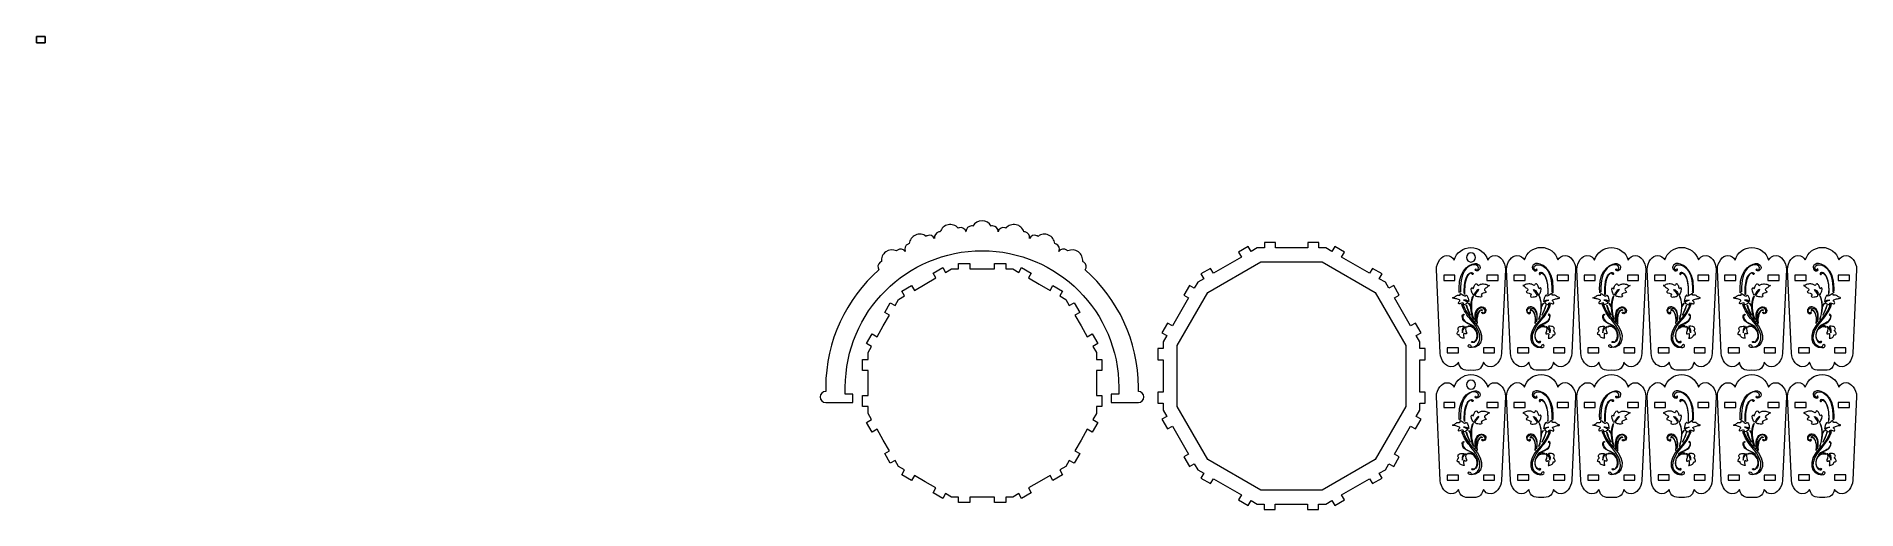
# Model space of a CAD drawing. Header units: centimetres. Extents: x -86 to 44, y 9 to 43.
import ezdxf

# ---------------------------------------------------------------- set-up
doc = ezdxf.new("R2010")
doc.units = ezdxf.units.CM
doc.header["$MEASUREMENT"] = 0
doc.header["$XCLIPFRAME"] = 0
doc.layers.add('layer 1', color=7, linetype='Continuous')
picture_1 = doc.add_image_def('image1.jpg', size_in_pixel=(3251, 2438))

msp = doc.modelspace()

# ---------------------------------------------------------------- linework, layer by layer
at = {"layer": 'layer 1', "color": 30, "lineweight": 20}
for points, knots in [([(-17.43528, 29.23906), (-17.43528, 29.23906), (-17.43527, 29.23906), (-17.43527, 29.23906), (-17.43527, 29.23906), (-17.43527, 29.23906), (-17.43526, 29.2391), (-17.43526, 29.2391), (-17.43526, 29.2391), (-17.39014, 29.45536), (-17.17826, 29.5941), (-16.962, 29.54897), (-16.962, 29.54897), (-16.93035, 29.54237), (-16.90036, 29.53217), (-16.87237, 29.51892), (-16.87237, 29.51892), (-16.69998, 29.71803), (-16.42775, 29.82029), (-16.15165, 29.76268), (-16.15165, 29.76268), (-15.87557, 29.70509), (-15.66692, 29.50248), (-15.58854, 29.25107), (-15.58854, 29.25107), (-15.55759, 29.25201), (-15.52604, 29.24936), (-15.49438, 29.24276), (-15.49438, 29.24276), (-15.27867, 29.19775), (-15.1401, 28.98679), (-15.18421, 28.77109), (-15.18421, 28.77109), (-15.18421, 28.77109), (-15.18385, 28.77098), (-15.18385, 28.77098), (-15.18385, 28.77098), (-15.09502, 28.97242), (-14.85992, 29.06432), (-14.65794, 28.97617), (-14.65794, 28.97617), (-14.62831, 28.96326), (-14.60103, 28.94714), (-14.57635, 28.92845), (-14.57635, 28.92845), (-14.36692, 29.08816), (-14.07955, 29.13266), (-13.82104, 29.01988), (-13.82104, 29.01988), (-13.56254, 28.90711), (-13.39966, 28.66616), (-13.37428, 28.40404), (-13.37428, 28.40404), (-13.3438, 28.39864), (-13.31346, 28.3896), (-13.28381, 28.37668), (-13.28381, 28.37668), (-13.08143, 28.28838), (-12.98888, 28.05282), (-13.07701, 27.85038), (-13.07701, 27.85038), (-13.07701, 27.85038), (-13.07695, 27.85035), (-13.07695, 27.85035), (-13.07695, 27.85035), (-12.94902, 28.03028), (-12.69946, 28.07256), (-12.51941, 27.9447), (-12.51941, 27.9447), (-12.49305, 27.92601), (-12.46964, 27.90465), (-12.44931, 27.88131), (-12.44931, 27.88131), (-12.21164, 27.99482), (-11.92124, 27.9796), (-11.69126, 27.81634), (-11.69126, 27.81634), (-11.46129, 27.65308), (-11.35113, 27.38391), (-11.3799, 27.12214), (-11.3799, 27.12214), (-11.35116, 27.11063), (-11.32331, 27.09556), (-11.29694, 27.07687), (-11.29694, 27.07687), (-11.11681, 26.94898), (-11.07443, 26.69929), (-11.20231, 26.51914), (-11.20231, 26.51914), (-11.20231, 26.51914), (-11.20303, 26.51816), (-11.20303, 26.51816), (-11.20303, 26.51816), (-8.86791, 24.46754), (-7.39402, 21.45981), (-7.39402, 18.10785), (-7.39402, 18.10785), (-7.39402, 18.10785), (-7.39402, 17.81538), (-7.39402, 17.81538), (-7.39402, 17.81538), (-7.17311, 17.81538), (-6.99402, 17.63629), (-6.99402, 17.41538), (-6.99402, 17.41538), (-6.99402, 17.19447), (-7.17311, 17.01538), (-7.39402, 17.01538), (-7.39402, 17.01538), (-7.39402, 17.01538), (-8.79402, 17.01538), (-8.79402, 17.01538), (-8.79402, 17.01538), (-8.79402, 17.01538), (-9.34402, 17.01538), (-9.34402, 17.01538), (-9.34402, 17.01538), (-9.34402, 17.01538), (-9.34402, 17.61538), (-9.34402, 17.61538), (-9.34402, 17.61538), (-9.34402, 17.61538), (-8.79402, 17.61538), (-8.79402, 17.61538), (-8.79402, 17.61538), (-8.79402, 17.61538), (-8.79402, 18.10785), (-8.79402, 18.10785), (-8.79402, 18.10785), (-8.79402, 23.51441), (-13.17691, 27.8973), (-18.58347, 27.8973), (-18.58347, 27.8973), (-23.99003, 27.8973), (-28.37292, 23.51441), (-28.37292, 18.10785), (-28.37292, 18.10785), (-28.37292, 18.10785), (-28.37291, 18.10785), (-28.37291, 18.10785), (-28.37291, 18.10785), (-28.37291, 18.10785), (-28.37291, 17.61538), (-28.37291, 17.61538), (-28.37291, 17.61538), (-28.37291, 17.61538), (-27.82291, 17.61538), (-27.82291, 17.61538), (-27.82291, 17.61538), (-27.82291, 17.61538), (-27.82291, 17.01538), (-27.82291, 17.01538), (-27.82291, 17.01538), (-27.82291, 17.01538), (-28.37291, 17.01538), (-28.37291, 17.01538), (-28.37291, 17.01538), (-28.37291, 17.01538), (-29.77291, 17.01538), (-29.77291, 17.01538), (-29.77291, 17.01538), (-29.99382, 17.01538), (-30.17291, 17.19447), (-30.17291, 17.41538), (-30.17291, 17.41538), (-30.17291, 17.63629), (-29.99382, 17.81538), (-29.77291, 17.81538), (-29.77291, 17.81538), (-29.77291, 17.81538), (-29.77291, 18.10785), (-29.77291, 18.10785), (-29.77291, 18.10785), (-29.77291, 18.10785), (-29.77292, 18.10785), (-29.77292, 18.10785), (-29.77292, 18.10785), (-29.77292, 21.4598), (-28.29903, 24.46752), (-25.96392, 26.51814), (-25.96392, 26.51814), (-25.96392, 26.51814), (-25.96465, 26.51914), (-25.96465, 26.51914), (-25.96465, 26.51914), (-26.09253, 26.69929), (-26.05015, 26.94898), (-25.87002, 27.07687), (-25.87002, 27.07687), (-25.84365, 27.09556), (-25.8158, 27.11063), (-25.78706, 27.12214), (-25.78706, 27.12214), (-25.81583, 27.38391), (-25.70567, 27.65308), (-25.4757, 27.81634), (-25.4757, 27.81634), (-25.24572, 27.9796), (-24.95532, 27.99482), (-24.71765, 27.88131), (-24.71765, 27.88131), (-24.69732, 27.90465), (-24.67391, 27.92601), (-24.64755, 27.9447), (-24.64755, 27.9447), (-24.4675, 28.07256), (-24.21793, 28.03028), (-24.09, 27.85034), (-24.09, 27.85034), (-24.09, 27.85034), (-24.08994, 27.85037), (-24.08994, 27.85037), (-24.08994, 27.85037), (-24.17808, 28.05281), (-24.08553, 28.28838), (-23.88315, 28.37668), (-23.88315, 28.37668), (-23.8535, 28.3896), (-23.82316, 28.39864), (-23.79268, 28.40404), (-23.79268, 28.40404), (-23.7673, 28.66616), (-23.60442, 28.90711), (-23.34592, 29.01988), (-23.34592, 29.01988), (-23.08741, 29.13266), (-22.80004, 29.08816), (-22.59061, 28.92845), (-22.59061, 28.92845), (-22.56593, 28.94714), (-22.53865, 28.96326), (-22.50902, 28.97617), (-22.50902, 28.97617), (-22.30704, 29.06432), (-22.07195, 28.97242), (-21.98311, 28.77098), (-21.98311, 28.77098), (-21.98311, 28.77098), (-21.98275, 28.77109), (-21.98275, 28.77109), (-21.98275, 28.77109), (-22.02686, 28.9868), (-21.88829, 29.19775), (-21.67258, 29.24276), (-21.67258, 29.24276), (-21.64092, 29.24936), (-21.60937, 29.25201), (-21.57842, 29.25107), (-21.57842, 29.25107), (-21.50004, 29.50248), (-21.29139, 29.70509), (-21.01531, 29.76268), (-21.01531, 29.76268), (-20.73921, 29.82029), (-20.46698, 29.71803), (-20.29459, 29.51892), (-20.29459, 29.51892), (-20.2666, 29.53217), (-20.23661, 29.54237), (-20.20496, 29.54897), (-20.20496, 29.54897), (-19.9887, 29.5941), (-19.77682, 29.45536), (-19.7317, 29.2391), (-19.7317, 29.2391), (-19.7317, 29.2391), (-19.73169, 29.23906), (-19.73169, 29.23906), (-19.73169, 29.23906), (-19.73169, 29.23906), (-19.73167, 29.23906), (-19.73167, 29.23906), (-19.73167, 29.23906), (-19.73259, 29.25012), (-19.73308, 29.26129), (-19.73308, 29.27258), (-19.73308, 29.27258), (-19.73308, 29.49349), (-19.55399, 29.67258), (-19.33308, 29.67258), (-19.33308, 29.67258), (-19.30075, 29.67258), (-19.26932, 29.66872), (-19.23921, 29.66148), (-19.23921, 29.66148), (-19.11113, 29.89159), (-18.86551, 30.0473), (-18.58347, 30.0473), (-18.58347, 30.0473), (-18.30144, 30.0473), (-18.05581, 29.89159), (-17.92773, 29.66148), (-17.92773, 29.66148), (-17.89763, 29.66872), (-17.8662, 29.67258), (-17.83387, 29.67258), (-17.83387, 29.67258), (-17.61296, 29.67258), (-17.43387, 29.49349), (-17.43387, 29.27258), (-17.43387, 29.27258), (-17.43387, 29.26129), (-17.43436, 29.25011), (-17.43528, 29.23906)], [0, 0, 0, 0, 0.012987013, 0.012987013, 0.012987013, 0.012987013, 0.025974026, 0.025974026, 0.025974026, 0.025974026, 0.038961039, 0.038961039, 0.038961039, 0.038961039, 0.051948052, 0.051948052, 0.051948052, 0.051948052, 0.064935065, 0.064935065, 0.064935065, 0.064935065, 0.077922078, 0.077922078, 0.077922078, 0.077922078, 0.090909091, 0.090909091, 0.090909091, 0.090909091, 0.103896104, 0.103896104, 0.103896104, 0.103896104, 0.116883117, 0.116883117, 0.116883117, 0.116883117, 0.12987013, 0.12987013, 0.12987013, 0.12987013, 0.142857143, 0.142857143, 0.142857143, 0.142857143, 0.155844156, 0.155844156, 0.155844156, 0.155844156, 0.168831169, 0.168831169, 0.168831169, 0.168831169, 0.181818182, 0.181818182, 0.181818182, 0.181818182, 0.194805195, 0.194805195, 0.194805195, 0.194805195, 0.207792208, 0.207792208, 0.207792208, 0.207792208, 0.220779221, 0.220779221, 0.220779221, 0.220779221, 0.233766234, 0.233766234, 0.233766234, 0.233766234, 0.246753247, 0.246753247, 0.246753247, 0.246753247, 0.25974026, 0.25974026, 0.25974026, 0.25974026, 0.272727273, 0.272727273, 0.272727273, 0.272727273, 0.285714286, 0.285714286, 0.285714286, 0.285714286, 0.298701299, 0.298701299, 0.298701299, 0.298701299, 0.311688312, 0.311688312, 0.311688312, 0.311688312, 0.324675325, 0.324675325, 0.324675325, 0.324675325, 0.337662338, 0.337662338, 0.337662338, 0.337662338, 0.350649351, 0.350649351, 0.350649351, 0.350649351, 0.363636364, 0.363636364, 0.363636364, 0.363636364, 0.376623377, 0.376623377, 0.376623377, 0.376623377, 0.38961039, 0.38961039, 0.38961039, 0.38961039, 0.402597403, 0.402597403, 0.402597403, 0.402597403, 0.415584416, 0.415584416, 0.415584416, 0.415584416, 0.428571429, 0.428571429, 0.428571429, 0.428571429, 0.441558442, 0.441558442, 0.441558442, 0.441558442, 0.454545455, 0.454545455, 0.454545455, 0.454545455, 0.467532468, 0.467532468, 0.467532468, 0.467532468, 0.480519481, 0.480519481, 0.480519481, 0.480519481, 0.493506494, 0.493506494, 0.493506494, 0.493506494, 0.506493506, 0.506493506, 0.506493506, 0.506493506, 0.519480519, 0.519480519, 0.519480519, 0.519480519, 0.532467532, 0.532467532, 0.532467532, 0.532467532, 0.545454545, 0.545454545, 0.545454545, 0.545454545, 0.558441558, 0.558441558, 0.558441558, 0.558441558, 0.571428571, 0.571428571, 0.571428571, 0.571428571, 0.584415584, 0.584415584, 0.584415584, 0.584415584, 0.597402597, 0.597402597, 0.597402597, 0.597402597, 0.61038961, 0.61038961, 0.61038961, 0.61038961, 0.623376623, 0.623376623, 0.623376623, 0.623376623, 0.636363636, 0.636363636, 0.636363636, 0.636363636, 0.649350649, 0.649350649, 0.649350649, 0.649350649, 0.662337662, 0.662337662, 0.662337662, 0.662337662, 0.675324675, 0.675324675, 0.675324675, 0.675324675, 0.688311688, 0.688311688, 0.688311688, 0.688311688, 0.701298701, 0.701298701, 0.701298701, 0.701298701, 0.714285714, 0.714285714, 0.714285714, 0.714285714, 0.727272727, 0.727272727, 0.727272727, 0.727272727, 0.74025974, 0.74025974, 0.74025974, 0.74025974, 0.753246753, 0.753246753, 0.753246753, 0.753246753, 0.766233766, 0.766233766, 0.766233766, 0.766233766, 0.779220779, 0.779220779, 0.779220779, 0.779220779, 0.792207792, 0.792207792, 0.792207792, 0.792207792, 0.805194805, 0.805194805, 0.805194805, 0.805194805, 0.818181818, 0.818181818, 0.818181818, 0.818181818, 0.831168831, 0.831168831, 0.831168831, 0.831168831, 0.844155844, 0.844155844, 0.844155844, 0.844155844, 0.857142857, 0.857142857, 0.857142857, 0.857142857, 0.87012987, 0.87012987, 0.87012987, 0.87012987, 0.883116883, 0.883116883, 0.883116883, 0.883116883, 0.896103896, 0.896103896, 0.896103896, 0.896103896, 0.909090909, 0.909090909, 0.909090909, 0.909090909, 0.922077922, 0.922077922, 0.922077922, 0.922077922, 0.935064935, 0.935064935, 0.935064935, 0.935064935, 0.948051948, 0.948051948, 0.948051948, 0.948051948, 0.961038961, 0.961038961, 0.961038961, 0.961038961, 0.974025974, 0.974025974, 0.974025974, 0.974025974, 1, 1, 1, 1]), ([(-25.15371, 24.16979), (-25.15371, 24.16979), (-25.55371, 23.47697), (-25.55371, 23.47697), (-25.55371, 23.47697), (-25.55371, 23.47697), (-25.2073, 23.27697), (-25.2073, 23.27697), (-25.2073, 23.27697), (-25.2073, 23.27697), (-25.65244, 22.50596), (-25.65244, 22.50596), (-25.65244, 22.50596), (-25.65244, 22.50596), (-26.09758, 21.73495), (-26.09758, 21.73495), (-26.09758, 21.73495), (-26.09758, 21.73495), (-26.44398, 21.93494), (-26.44398, 21.93494), (-26.44398, 21.93494), (-26.44398, 21.93494), (-26.84398, 21.24212), (-26.84398, 21.24212), (-26.84398, 21.24212), (-26.84398, 21.24212), (-26.49758, 21.04212), (-26.49758, 21.04212), (-26.49758, 21.04212), (-26.49758, 21.04212), (-26.74758, 20.60911), (-26.74758, 20.60911), (-26.74758, 20.60911), (-26.74758, 20.60911), (-26.74758, 20.10911), (-26.74758, 20.10911), (-26.74758, 20.10911), (-26.74758, 20.10911), (-27.14756, 20.10911), (-27.14756, 20.10911), (-27.14756, 20.10911), (-27.14756, 20.10911), (-27.14756, 19.30911), (-27.14756, 19.30911), (-27.14756, 19.30911), (-27.14756, 19.30911), (-26.74758, 19.30911), (-26.74758, 19.30911), (-26.74758, 19.30911), (-26.74758, 19.30911), (-26.74758, 18.41881), (-26.74758, 18.41881), (-26.74758, 18.41881), (-26.74758, 18.41881), (-26.74758, 17.52853), (-26.74758, 17.52853), (-26.74758, 17.52853), (-26.74758, 17.52853), (-27.14755, 17.52853), (-27.14755, 17.52853), (-27.14755, 17.52853), (-27.14755, 17.52853), (-27.14755, 16.72853), (-27.14755, 16.72853), (-27.14755, 16.72853), (-27.14755, 16.72853), (-26.74758, 16.72853), (-26.74758, 16.72853), (-26.74758, 16.72853), (-26.74758, 16.72853), (-26.74758, 16.22852), (-26.74758, 16.22852), (-26.74758, 16.22852), (-26.74758, 16.22852), (-26.49759, 15.79552), (-26.49759, 15.79552), (-26.49759, 15.79552), (-26.49759, 15.79552), (-26.84399, 15.59552), (-26.84399, 15.59552), (-26.84399, 15.59552), (-26.84399, 15.59552), (-26.44399, 14.9027), (-26.44399, 14.9027), (-26.44399, 14.9027), (-26.44399, 14.9027), (-26.09759, 15.1027), (-26.09759, 15.1027), (-26.09759, 15.1027), (-26.09759, 15.1027), (-25.65244, 14.33168), (-25.65244, 14.33168), (-25.65244, 14.33168), (-25.65244, 14.33168), (-25.2073, 13.56068), (-25.2073, 13.56068), (-25.2073, 13.56068), (-25.2073, 13.56068), (-25.55369, 13.36069), (-25.55369, 13.36069), (-25.55369, 13.36069), (-25.55369, 13.36069), (-25.15369, 12.66787), (-25.15369, 12.66787), (-25.15369, 12.66787), (-25.15369, 12.66787), (-24.8073, 12.86786), (-24.8073, 12.86786), (-24.8073, 12.86786), (-24.8073, 12.86786), (-24.55729, 12.43483), (-24.55729, 12.43483), (-24.55729, 12.43483), (-24.55729, 12.43483), (-24.12429, 12.18484), (-24.12429, 12.18484), (-24.12429, 12.18484), (-24.12429, 12.18484), (-24.32428, 11.83844), (-24.32428, 11.83844), (-24.32428, 11.83844), (-24.32428, 11.83844), (-23.63146, 11.43844), (-23.63146, 11.43844), (-23.63146, 11.43844), (-23.63146, 11.43844), (-23.43147, 11.78483), (-23.43147, 11.78483), (-23.43147, 11.78483), (-23.43147, 11.78483), (-22.66044, 11.33968), (-22.66044, 11.33968), (-22.66044, 11.33968), (-22.66044, 11.33968), (-21.88945, 10.89454), (-21.88945, 10.89454), (-21.88945, 10.89454), (-21.88945, 10.89454), (-22.08943, 10.54817), (-22.08943, 10.54817), (-22.08943, 10.54817), (-22.08943, 10.54817), (-21.39661, 10.14817), (-21.39661, 10.14817), (-21.39661, 10.14817), (-21.39661, 10.14817), (-21.19663, 10.49454), (-21.19663, 10.49454), (-21.19663, 10.49454), (-21.19663, 10.49454), (-20.7636, 10.24453), (-20.7636, 10.24453), (-20.7636, 10.24453), (-20.7636, 10.24453), (-20.2636, 10.24453), (-20.2636, 10.24453), (-20.2636, 10.24453), (-20.2636, 10.24453), (-20.2636, 9.84455), (-20.2636, 9.84455), (-20.2636, 9.84455), (-20.2636, 9.84455), (-19.4636, 9.84455), (-19.4636, 9.84455), (-19.4636, 9.84455), (-19.4636, 9.84455), (-19.4636, 10.24454), (-19.4636, 10.24454), (-19.4636, 10.24454), (-19.4636, 10.24454), (-18.57331, 10.24454), (-18.57331, 10.24454), (-18.57331, 10.24454), (-18.57331, 10.24454), (-17.68302, 10.24454), (-17.68302, 10.24454), (-17.68302, 10.24454), (-17.68302, 10.24454), (-17.68302, 9.84456), (-17.68302, 9.84456), (-17.68302, 9.84456), (-17.68302, 9.84456), (-16.88302, 9.84456), (-16.88302, 9.84456), (-16.88302, 9.84456), (-16.88302, 9.84456), (-16.88302, 10.24454), (-16.88302, 10.24454), (-16.88302, 10.24454), (-16.88302, 10.24454), (-16.38302, 10.24454), (-16.38302, 10.24454), (-16.38302, 10.24454), (-16.38302, 10.24454), (-15.95, 10.49454), (-15.95, 10.49454), (-15.95, 10.49454), (-15.95, 10.49454), (-15.75001, 10.14815), (-15.75001, 10.14815), (-15.75001, 10.14815), (-15.75001, 10.14815), (-15.05719, 10.54815), (-15.05719, 10.54815), (-15.05719, 10.54815), (-15.05719, 10.54815), (-15.25718, 10.89454), (-15.25718, 10.89454), (-15.25718, 10.89454), (-15.25718, 10.89454), (-14.48617, 11.33968), (-14.48617, 11.33968), (-14.48617, 11.33968), (-14.48617, 11.33968), (-13.71516, 11.78482), (-13.71516, 11.78482), (-13.71516, 11.78482), (-13.71516, 11.78482), (-13.51518, 11.43845), (-13.51518, 11.43845), (-13.51518, 11.43845), (-13.51518, 11.43845), (-12.82236, 11.83845), (-12.82236, 11.83845), (-12.82236, 11.83845), (-12.82236, 11.83845), (-13.02234, 12.18482), (-13.02234, 12.18482), (-13.02234, 12.18482), (-13.02234, 12.18482), (-12.58932, 12.43482), (-12.58932, 12.43482), (-12.58932, 12.43482), (-12.58932, 12.43482), (-12.33931, 12.86784), (-12.33931, 12.86784), (-12.33931, 12.86784), (-12.33931, 12.86784), (-11.99293, 12.66786), (-11.99293, 12.66786), (-11.99293, 12.66786), (-11.99293, 12.66786), (-11.59293, 13.36068), (-11.59293, 13.36068), (-11.59293, 13.36068), (-11.59293, 13.36068), (-11.93931, 13.56066), (-11.93931, 13.56066), (-11.93931, 13.56066), (-11.93931, 13.56066), (-11.49417, 14.33167), (-11.49417, 14.33167), (-11.49417, 14.33167), (-11.49417, 14.33167), (-11.04903, 15.10269), (-11.04903, 15.10269), (-11.04903, 15.10269), (-11.04903, 15.10269), (-10.70265, 14.90271), (-10.70265, 14.90271), (-10.70265, 14.90271), (-10.70265, 14.90271), (-10.30265, 15.59553), (-10.30265, 15.59553), (-10.30265, 15.59553), (-10.30265, 15.59553), (-10.64903, 15.79551), (-10.64903, 15.79551), (-10.64903, 15.79551), (-10.64903, 15.79551), (-10.39903, 16.22852), (-10.39903, 16.22852), (-10.39903, 16.22852), (-10.39903, 16.22852), (-10.39903, 16.72853), (-10.39903, 16.72853), (-10.39903, 16.72853), (-10.39903, 16.72853), (-9.99903, 16.72853), (-9.99903, 16.72853), (-9.99903, 16.72853), (-9.99903, 16.72853), (-9.99903, 17.52853), (-9.99903, 17.52853), (-9.99903, 17.52853), (-9.99903, 17.52853), (-10.39904, 17.52853), (-10.39904, 17.52853), (-10.39904, 17.52853), (-10.39904, 17.52853), (-10.39904, 18.41882), (-10.39904, 18.41882), (-10.39904, 18.41882), (-10.39904, 18.41882), (-10.39904, 19.30911), (-10.39904, 19.30911), (-10.39904, 19.30911), (-10.39904, 19.30911), (-9.99904, 19.30911), (-9.99904, 19.30911), (-9.99904, 19.30911), (-9.99904, 19.30911), (-9.99904, 20.10911), (-9.99904, 20.10911), (-9.99904, 20.10911), (-9.99904, 20.10911), (-10.39903, 20.10911), (-10.39903, 20.10911), (-10.39903, 20.10911), (-10.39903, 20.10911), (-10.39903, 20.60911), (-10.39903, 20.60911), (-10.39903, 20.60911), (-10.39903, 20.60911), (-10.64904, 21.04214), (-10.64904, 21.04214), (-10.64904, 21.04214), (-10.64904, 21.04214), (-10.30264, 21.24213), (-10.30264, 21.24213), (-10.30264, 21.24213), (-10.30264, 21.24213), (-10.70264, 21.93495), (-10.70264, 21.93495), (-10.70264, 21.93495), (-10.70264, 21.93495), (-11.04904, 21.73496), (-11.04904, 21.73496), (-11.04904, 21.73496), (-11.04904, 21.73496), (-11.49417, 22.50595), (-11.49417, 22.50595), (-11.49417, 22.50595), (-11.49417, 22.50595), (-11.93933, 23.27697), (-11.93933, 23.27697), (-11.93933, 23.27697), (-11.93933, 23.27697), (-11.59293, 23.47696), (-11.59293, 23.47696), (-11.59293, 23.47696), (-11.59293, 23.47696), (-11.99293, 24.16978), (-11.99293, 24.16978), (-11.99293, 24.16978), (-11.99293, 24.16978), (-12.33933, 23.96979), (-12.33933, 23.96979), (-12.33933, 23.96979), (-12.33933, 23.96979), (-12.58933, 24.4028), (-12.58933, 24.4028), (-12.58933, 24.4028), (-12.58933, 24.4028), (-13.02235, 24.65281), (-13.02235, 24.65281), (-13.02235, 24.65281), (-13.02235, 24.65281), (-12.82235, 24.99922), (-12.82235, 24.99922), (-12.82235, 24.99922), (-12.82235, 24.99922), (-13.51517, 25.39922), (-13.51517, 25.39922), (-13.51517, 25.39922), (-13.51517, 25.39922), (-13.71517, 25.05281), (-13.71517, 25.05281), (-13.71517, 25.05281), (-13.71517, 25.05281), (-14.48617, 25.49795), (-14.48617, 25.49795), (-14.48617, 25.49795), (-14.48617, 25.49795), (-15.25719, 25.9431), (-15.25719, 25.9431), (-15.25719, 25.9431), (-15.25719, 25.9431), (-15.0572, 26.2895), (-15.0572, 26.2895), (-15.0572, 26.2895), (-15.0572, 26.2895), (-15.75002, 26.6895), (-15.75002, 26.6895), (-15.75002, 26.6895), (-15.75002, 26.6895), (-15.95001, 26.3431), (-15.95001, 26.3431), (-15.95001, 26.3431), (-15.95001, 26.3431), (-16.38302, 26.5931), (-16.38302, 26.5931), (-16.38302, 26.5931), (-16.38302, 26.5931), (-16.88302, 26.5931), (-16.88302, 26.5931), (-16.88302, 26.5931), (-16.88302, 26.5931), (-16.88302, 26.99308), (-16.88302, 26.99308), (-16.88302, 26.99308), (-16.88302, 26.99308), (-17.68302, 26.99308), (-17.68302, 26.99308), (-17.68302, 26.99308), (-17.68302, 26.99308), (-17.68302, 26.59309), (-17.68302, 26.59309), (-17.68302, 26.59309), (-17.68302, 26.59309), (-18.57331, 26.59309), (-18.57331, 26.59309), (-18.57331, 26.59309), (-18.57331, 26.59309), (-19.4636, 26.59309), (-19.4636, 26.59309), (-19.4636, 26.59309), (-19.4636, 26.59309), (-19.4636, 26.99307), (-19.4636, 26.99307), (-19.4636, 26.99307), (-19.4636, 26.99307), (-20.2636, 26.99307), (-20.2636, 26.99307), (-20.2636, 26.99307), (-20.2636, 26.99307), (-20.2636, 26.59309), (-20.2636, 26.59309), (-20.2636, 26.59309), (-20.2636, 26.59309), (-20.7636, 26.59309), (-20.7636, 26.59309), (-20.7636, 26.59309), (-20.7636, 26.59309), (-21.19662, 26.34309), (-21.19662, 26.34309), (-21.19662, 26.34309), (-21.19662, 26.34309), (-21.39662, 26.6895), (-21.39662, 26.6895), (-21.39662, 26.6895), (-21.39662, 26.6895), (-22.08944, 26.2895), (-22.08944, 26.2895), (-22.08944, 26.2895), (-22.08944, 26.2895), (-21.88944, 25.94309), (-21.88944, 25.94309), (-21.88944, 25.94309), (-21.88944, 25.94309), (-22.66045, 25.49795), (-22.66045, 25.49795), (-22.66045, 25.49795), (-22.66045, 25.49795), (-23.43146, 25.05281), (-23.43146, 25.05281), (-23.43146, 25.05281), (-23.43146, 25.05281), (-23.63145, 25.39921), (-23.63145, 25.39921), (-23.63145, 25.39921), (-23.63145, 25.39921), (-24.32427, 24.99921), (-24.32427, 24.99921), (-24.32427, 24.99921), (-24.32427, 24.99921), (-24.12428, 24.65281), (-24.12428, 24.65281), (-24.12428, 24.65281), (-24.12428, 24.65281), (-24.5573, 24.40281), (-24.5573, 24.40281), (-24.5573, 24.40281), (-24.5573, 24.40281), (-24.8073, 23.96979), (-24.8073, 23.96979), (-24.8073, 23.96979), (-24.8073, 23.96979), (-25.15371, 24.16979), (-25.15371, 24.16979)], [0, 0, 0, 0, 0.008264463, 0.008264463, 0.008264463, 0.008264463, 0.016528926, 0.016528926, 0.016528926, 0.016528926, 0.024793388, 0.024793388, 0.024793388, 0.024793388, 0.033057851, 0.033057851, 0.033057851, 0.033057851, 0.041322314, 0.041322314, 0.041322314, 0.041322314, 0.049586777, 0.049586777, 0.049586777, 0.049586777, 0.05785124, 0.05785124, 0.05785124, 0.05785124, 0.066115702, 0.066115702, 0.066115702, 0.066115702, 0.074380165, 0.074380165, 0.074380165, 0.074380165, 0.082644628, 0.082644628, 0.082644628, 0.082644628, 0.090909091, 0.090909091, 0.090909091, 0.090909091, 0.099173554, 0.099173554, 0.099173554, 0.099173554, 0.107438017, 0.107438017, 0.107438017, 0.107438017, 0.115702479, 0.115702479, 0.115702479, 0.115702479, 0.123966942, 0.123966942, 0.123966942, 0.123966942, 0.132231405, 0.132231405, 0.132231405, 0.132231405, 0.140495868, 0.140495868, 0.140495868, 0.140495868, 0.148760331, 0.148760331, 0.148760331, 0.148760331, 0.157024793, 0.157024793, 0.157024793, 0.157024793, 0.165289256, 0.165289256, 0.165289256, 0.165289256, 0.173553719, 0.173553719, 0.173553719, 0.173553719, 0.181818182, 0.181818182, 0.181818182, 0.181818182, 0.190082645, 0.190082645, 0.190082645, 0.190082645, 0.198347107, 0.198347107, 0.198347107, 0.198347107, 0.20661157, 0.20661157, 0.20661157, 0.20661157, 0.214876033, 0.214876033, 0.214876033, 0.214876033, 0.223140496, 0.223140496, 0.223140496, 0.223140496, 0.231404959, 0.231404959, 0.231404959, 0.231404959, 0.239669421, 0.239669421, 0.239669421, 0.239669421, 0.247933884, 0.247933884, 0.247933884, 0.247933884, 0.256198347, 0.256198347, 0.256198347, 0.256198347, 0.26446281, 0.26446281, 0.26446281, 0.26446281, 0.272727273, 0.272727273, 0.272727273, 0.272727273, 0.280991736, 0.280991736, 0.280991736, 0.280991736, 0.289256198, 0.289256198, 0.289256198, 0.289256198, 0.297520661, 0.297520661, 0.297520661, 0.297520661, 0.305785124, 0.305785124, 0.305785124, 0.305785124, 0.314049587, 0.314049587, 0.314049587, 0.314049587, 0.32231405, 0.32231405, 0.32231405, 0.32231405, 0.330578512, 0.330578512, 0.330578512, 0.330578512, 0.338842975, 0.338842975, 0.338842975, 0.338842975, 0.347107438, 0.347107438, 0.347107438, 0.347107438, 0.355371901, 0.355371901, 0.355371901, 0.355371901, 0.363636364, 0.363636364, 0.363636364, 0.363636364, 0.371900826, 0.371900826, 0.371900826, 0.371900826, 0.380165289, 0.380165289, 0.380165289, 0.380165289, 0.388429752, 0.388429752, 0.388429752, 0.388429752, 0.396694215, 0.396694215, 0.396694215, 0.396694215, 0.404958678, 0.404958678, 0.404958678, 0.404958678, 0.41322314, 0.41322314, 0.41322314, 0.41322314, 0.421487603, 0.421487603, 0.421487603, 0.421487603, 0.429752066, 0.429752066, 0.429752066, 0.429752066, 0.438016529, 0.438016529, 0.438016529, 0.438016529, 0.446280992, 0.446280992, 0.446280992, 0.446280992, 0.454545455, 0.454545455, 0.454545455, 0.454545455, 0.462809917, 0.462809917, 0.462809917, 0.462809917, 0.47107438, 0.47107438, 0.47107438, 0.47107438, 0.479338843, 0.479338843, 0.479338843, 0.479338843, 0.487603306, 0.487603306, 0.487603306, 0.487603306, 0.495867769, 0.495867769, 0.495867769, 0.495867769, 0.504132231, 0.504132231, 0.504132231, 0.504132231, 0.512396694, 0.512396694, 0.512396694, 0.512396694, 0.520661157, 0.520661157, 0.520661157, 0.520661157, 0.52892562, 0.52892562, 0.52892562, 0.52892562, 0.537190083, 0.537190083, 0.537190083, 0.537190083, 0.545454545, 0.545454545, 0.545454545, 0.545454545, 0.553719008, 0.553719008, 0.553719008, 0.553719008, 0.561983471, 0.561983471, 0.561983471, 0.561983471, 0.570247934, 0.570247934, 0.570247934, 0.570247934, 0.578512397, 0.578512397, 0.578512397, 0.578512397, 0.58677686, 0.58677686, 0.58677686, 0.58677686, 0.595041322, 0.595041322, 0.595041322, 0.595041322, 0.603305785, 0.603305785, 0.603305785, 0.603305785, 0.611570248, 0.611570248, 0.611570248, 0.611570248, 0.619834711, 0.619834711, 0.619834711, 0.619834711, 0.628099174, 0.628099174, 0.628099174, 0.628099174, 0.636363636, 0.636363636, 0.636363636, 0.636363636, 0.644628099, 0.644628099, 0.644628099, 0.644628099, 0.652892562, 0.652892562, 0.652892562, 0.652892562, 0.661157025, 0.661157025, 0.661157025, 0.661157025, 0.669421488, 0.669421488, 0.669421488, 0.669421488, 0.67768595, 0.67768595, 0.67768595, 0.67768595, 0.685950413, 0.685950413, 0.685950413, 0.685950413, 0.694214876, 0.694214876, 0.694214876, 0.694214876, 0.702479339, 0.702479339, 0.702479339, 0.702479339, 0.710743802, 0.710743802, 0.710743802, 0.710743802, 0.719008264, 0.719008264, 0.719008264, 0.719008264, 0.727272727, 0.727272727, 0.727272727, 0.727272727, 0.73553719, 0.73553719, 0.73553719, 0.73553719, 0.743801653, 0.743801653, 0.743801653, 0.743801653, 0.752066116, 0.752066116, 0.752066116, 0.752066116, 0.760330579, 0.760330579, 0.760330579, 0.760330579, 0.768595041, 0.768595041, 0.768595041, 0.768595041, 0.776859504, 0.776859504, 0.776859504, 0.776859504, 0.785123967, 0.785123967, 0.785123967, 0.785123967, 0.79338843, 0.79338843, 0.79338843, 0.79338843, 0.801652893, 0.801652893, 0.801652893, 0.801652893, 0.809917355, 0.809917355, 0.809917355, 0.809917355, 0.818181818, 0.818181818, 0.818181818, 0.818181818, 0.826446281, 0.826446281, 0.826446281, 0.826446281, 0.834710744, 0.834710744, 0.834710744, 0.834710744, 0.842975207, 0.842975207, 0.842975207, 0.842975207, 0.851239669, 0.851239669, 0.851239669, 0.851239669, 0.859504132, 0.859504132, 0.859504132, 0.859504132, 0.867768595, 0.867768595, 0.867768595, 0.867768595, 0.876033058, 0.876033058, 0.876033058, 0.876033058, 0.884297521, 0.884297521, 0.884297521, 0.884297521, 0.892561983, 0.892561983, 0.892561983, 0.892561983, 0.900826446, 0.900826446, 0.900826446, 0.900826446, 0.909090909, 0.909090909, 0.909090909, 0.909090909, 0.917355372, 0.917355372, 0.917355372, 0.917355372, 0.925619835, 0.925619835, 0.925619835, 0.925619835, 0.933884298, 0.933884298, 0.933884298, 0.933884298, 0.94214876, 0.94214876, 0.94214876, 0.94214876, 0.950413223, 0.950413223, 0.950413223, 0.950413223, 0.958677686, 0.958677686, 0.958677686, 0.958677686, 0.966942149, 0.966942149, 0.966942149, 0.966942149, 0.975206612, 0.975206612, 0.975206612, 0.975206612, 0.983471074, 0.983471074, 0.983471074, 0.983471074, 1, 1, 1, 1])]:
    msp.add_open_spline(points, degree=3, knots=knots, dxfattribs=at)
at = {"layer": 'layer 1', "color": 30, "lineweight": 9}
for points, knots in [([(-3.74483, 12.43576), (-3.74483, 12.43576), (-4.14483, 13.12858), (-4.14483, 13.12858), (-4.14483, 13.12858), (-4.14483, 13.12858), (-3.79843, 13.32857), (-3.79843, 13.32857), (-3.79843, 13.32857), (-3.79843, 13.32857), (-4.37782, 14.3321), (-4.37782, 14.3321), (-4.37782, 14.3321), (-4.37782, 14.3321), (-4.95721, 15.33563), (-4.95721, 15.33563), (-4.95721, 15.33563), (-4.95721, 15.33563), (-5.30362, 15.13563), (-5.30362, 15.13563), (-5.30362, 15.13563), (-5.30362, 15.13563), (-5.70362, 15.82845), (-5.70362, 15.82845), (-5.70362, 15.82845), (-5.70362, 15.82845), (-5.35721, 16.02845), (-5.35721, 16.02845), (-5.35721, 16.02845), (-5.35721, 16.02845), (-5.60721, 16.46146), (-5.60721, 16.46146), (-5.60721, 16.46146), (-5.60721, 16.46146), (-5.60721, 16.96146), (-5.60721, 16.96146), (-5.60721, 16.96146), (-5.60721, 16.96146), (-6.00721, 16.96146), (-6.00721, 16.96146), (-6.00721, 16.96146), (-6.00721, 16.96146), (-6.00721, 17.76146), (-6.00721, 17.76146), (-6.00721, 17.76146), (-6.00721, 17.76146), (-5.60721, 17.76146), (-5.60721, 17.76146), (-5.60721, 17.76146), (-5.60721, 17.76146), (-5.60721, 18.92024), (-5.60721, 18.92024), (-5.60721, 18.92024), (-5.60721, 18.92024), (-5.60721, 20.07903), (-5.60721, 20.07903), (-5.60721, 20.07903), (-5.60721, 20.07903), (-6.00721, 20.07903), (-6.00721, 20.07903), (-6.00721, 20.07903), (-6.00721, 20.07903), (-6.00721, 20.87903), (-6.00721, 20.87903), (-6.00721, 20.87903), (-6.00721, 20.87903), (-5.60721, 20.87903), (-5.60721, 20.87903), (-5.60721, 20.87903), (-5.60721, 20.87903), (-5.60721, 21.37903), (-5.60721, 21.37903), (-5.60721, 21.37903), (-5.60721, 21.37903), (-5.35721, 21.81205), (-5.35721, 21.81205), (-5.35721, 21.81205), (-5.35721, 21.81205), (-5.70362, 22.01205), (-5.70362, 22.01205), (-5.70362, 22.01205), (-5.70362, 22.01205), (-5.30362, 22.70487), (-5.30362, 22.70487), (-5.30362, 22.70487), (-5.30362, 22.70487), (-4.95721, 22.50487), (-4.95721, 22.50487), (-4.95721, 22.50487), (-4.95721, 22.50487), (-4.37782, 23.5084), (-4.37782, 23.5084), (-4.37782, 23.5084), (-4.37782, 23.5084), (-3.79844, 24.51193), (-3.79844, 24.51193), (-3.79844, 24.51193), (-3.79844, 24.51193), (-4.14485, 24.71193), (-4.14485, 24.71193), (-4.14485, 24.71193), (-4.14485, 24.71193), (-3.74485, 25.40475), (-3.74485, 25.40475), (-3.74485, 25.40475), (-3.74485, 25.40475), (-3.39844, 25.20475), (-3.39844, 25.20475), (-3.39844, 25.20475), (-3.39844, 25.20475), (-3.14844, 25.63777), (-3.14844, 25.63777), (-3.14844, 25.63777), (-3.14844, 25.63777), (-2.71542, 25.88777), (-2.71542, 25.88777), (-2.71542, 25.88777), (-2.71542, 25.88777), (-2.91527, 26.23412), (-2.91527, 26.23412), (-2.91527, 26.23412), (-2.91527, 26.23412), (-2.22234, 26.63394), (-2.22234, 26.63394), (-2.22234, 26.63394), (-2.22234, 26.63394), (-2.0226, 26.28777), (-2.0226, 26.28777), (-2.0226, 26.28777), (-2.0226, 26.28777), (-1.01907, 26.86715), (-1.01907, 26.86715), (-1.01907, 26.86715), (-1.01907, 26.86715), (-0.01554, 27.44654), (-0.01554, 27.44654), (-0.01554, 27.44654), (-0.01554, 27.44654), (-0.21498, 27.7922), (-0.21498, 27.7922), (-0.21498, 27.7922), (-0.21498, 27.7922), (0.47794, 28.19202), (0.47794, 28.19202), (0.47794, 28.19202), (0.47794, 28.19202), (0.67729, 27.84654), (0.67729, 27.84654), (0.67729, 27.84654), (0.67729, 27.84654), (1.1103, 28.09654), (1.1103, 28.09654), (1.1103, 28.09654), (1.1103, 28.09654), (1.62671, 28.09654), (1.62671, 28.09654), (1.62671, 28.09654), (1.62671, 28.09654), (1.62671, 28.49654), (1.62671, 28.49654), (1.62671, 28.49654), (1.62671, 28.49654), (2.42671, 28.49654), (2.42671, 28.49654), (2.42671, 28.49654), (2.42671, 28.49654), (2.42671, 28.09654), (2.42671, 28.09654), (2.42671, 28.09654), (2.42671, 28.09654), (3.56908, 28.09654), (3.56908, 28.09654), (3.56908, 28.09654), (3.56908, 28.09654), (4.72786, 28.09654), (4.72786, 28.09654), (4.72786, 28.09654), (4.72786, 28.09654), (4.72786, 28.49655), (4.72786, 28.49655), (4.72786, 28.49655), (4.72786, 28.49655), (5.52786, 28.49655), (5.52786, 28.49655), (5.52786, 28.49655), (5.52786, 28.49655), (5.52786, 28.09655), (5.52786, 28.09655), (5.52786, 28.09655), (5.52786, 28.09655), (6.02786, 28.09655), (6.02786, 28.09655), (6.02786, 28.09655), (6.02786, 28.09655), (6.46088, 27.84655), (6.46088, 27.84655), (6.46088, 27.84655), (6.46088, 27.84655), (6.66088, 28.19296), (6.66088, 28.19296), (6.66088, 28.19296), (6.66088, 28.19296), (7.3537, 27.79296), (7.3537, 27.79296), (7.3537, 27.79296), (7.3537, 27.79296), (7.1537, 27.44654), (7.1537, 27.44654), (7.1537, 27.44654), (7.1537, 27.44654), (8.15723, 26.86715), (8.15723, 26.86715), (8.15723, 26.86715), (8.15723, 26.86715), (9.16075, 26.28776), (9.16075, 26.28776), (9.16075, 26.28776), (9.16075, 26.28776), (9.36075, 26.63417), (9.36075, 26.63417), (9.36075, 26.63417), (9.36075, 26.63417), (10.05357, 26.23417), (10.05357, 26.23417), (10.05357, 26.23417), (10.05357, 26.23417), (9.85357, 25.88776), (9.85357, 25.88776), (9.85357, 25.88776), (9.85357, 25.88776), (10.28659, 25.63776), (10.28659, 25.63776), (10.28659, 25.63776), (10.28659, 25.63776), (10.53659, 25.20474), (10.53659, 25.20474), (10.53659, 25.20474), (10.53659, 25.20474), (10.883, 25.40474), (10.883, 25.40474), (10.883, 25.40474), (10.883, 25.40474), (11.283, 24.71192), (11.283, 24.71192), (11.283, 24.71192), (11.283, 24.71192), (10.9366, 24.51192), (10.9366, 24.51192), (10.9366, 24.51192), (10.9366, 24.51192), (11.51599, 23.50839), (11.51599, 23.50839), (11.51599, 23.50839), (11.51599, 23.50839), (12.09538, 22.50487), (12.09538, 22.50487), (12.09538, 22.50487), (12.09538, 22.50487), (12.44179, 22.70487), (12.44179, 22.70487), (12.44179, 22.70487), (12.44179, 22.70487), (12.84179, 22.01205), (12.84179, 22.01205), (12.84179, 22.01205), (12.84179, 22.01205), (12.49538, 21.81205), (12.49538, 21.81205), (12.49538, 21.81205), (12.49538, 21.81205), (12.74538, 21.37903), (12.74538, 21.37903), (12.74538, 21.37903), (12.74538, 21.37903), (12.74538, 20.88128), (12.74538, 20.88128), (12.74538, 20.88128), (12.74538, 20.88128), (13.14538, 20.88128), (13.14538, 20.88128), (13.14538, 20.88128), (13.14538, 20.88128), (13.14538, 20.08128), (13.14538, 20.08128), (13.14538, 20.08128), (13.14538, 20.08128), (12.74537, 20.08128), (12.74537, 20.08128), (12.74537, 20.08128), (12.74537, 20.08128), (12.74537, 18.92025), (12.74537, 18.92025), (12.74537, 18.92025), (12.74537, 18.92025), (12.74537, 17.76146), (12.74537, 17.76146), (12.74537, 17.76146), (12.74537, 17.76146), (13.14538, 17.76146), (13.14538, 17.76146), (13.14538, 17.76146), (13.14538, 17.76146), (13.14538, 16.96146), (13.14538, 16.96146), (13.14538, 16.96146), (13.14538, 16.96146), (12.74538, 16.96146), (12.74538, 16.96146), (12.74538, 16.96146), (12.74538, 16.96146), (12.74538, 16.46146), (12.74538, 16.46146), (12.74538, 16.46146), (12.74538, 16.46146), (12.49538, 16.02844), (12.49538, 16.02844), (12.49538, 16.02844), (12.49538, 16.02844), (12.84179, 15.82844), (12.84179, 15.82844), (12.84179, 15.82844), (12.84179, 15.82844), (12.44179, 15.13562), (12.44179, 15.13562), (12.44179, 15.13562), (12.44179, 15.13562), (12.09538, 15.33562), (12.09538, 15.33562), (12.09538, 15.33562), (12.09538, 15.33562), (11.51599, 14.33209), (11.51599, 14.33209), (11.51599, 14.33209), (11.51599, 14.33209), (10.93661, 13.32856), (10.93661, 13.32856), (10.93661, 13.32856), (10.93661, 13.32856), (11.28302, 13.12856), (11.28302, 13.12856), (11.28302, 13.12856), (11.28302, 13.12856), (10.88302, 12.43574), (10.88302, 12.43574), (10.88302, 12.43574), (10.88302, 12.43574), (10.53661, 12.63574), (10.53661, 12.63574), (10.53661, 12.63574), (10.53661, 12.63574), (10.2866, 12.20272), (10.2866, 12.20272), (10.2866, 12.20272), (10.2866, 12.20272), (9.85359, 11.95272), (9.85359, 11.95272), (9.85359, 11.95272), (9.85359, 11.95272), (10.05344, 11.60637), (10.05344, 11.60637), (10.05344, 11.60637), (10.05344, 11.60637), (9.36051, 11.20655), (9.36051, 11.20655), (9.36051, 11.20655), (9.36051, 11.20655), (9.16077, 11.55273), (9.16077, 11.55273), (9.16077, 11.55273), (9.16077, 11.55273), (8.15723, 10.97334), (8.15723, 10.97334), (8.15723, 10.97334), (8.15723, 10.97334), (7.15371, 10.39396), (7.15371, 10.39396), (7.15371, 10.39396), (7.15371, 10.39396), (7.35315, 10.04829), (7.35315, 10.04829), (7.35315, 10.04829), (7.35315, 10.04829), (6.66023, 9.64847), (6.66023, 9.64847), (6.66023, 9.64847), (6.66023, 9.64847), (6.46088, 9.99396), (6.46088, 9.99396), (6.46088, 9.99396), (6.46088, 9.99396), (6.02786, 9.74395), (6.02786, 9.74395), (6.02786, 9.74395), (6.02786, 9.74395), (5.51145, 9.74395), (5.51145, 9.74395), (5.51145, 9.74395), (5.51145, 9.74395), (5.51145, 9.34393), (5.51145, 9.34393), (5.51145, 9.34393), (5.51145, 9.34393), (4.71145, 9.34393), (4.71145, 9.34393), (4.71145, 9.34393), (4.71145, 9.34393), (4.71145, 9.74395), (4.71145, 9.74395), (4.71145, 9.74395), (4.71145, 9.74395), (3.56908, 9.74395), (3.56908, 9.74395), (3.56908, 9.74395), (3.56908, 9.74395), (2.4103, 9.74395), (2.4103, 9.74395), (2.4103, 9.74395), (2.4103, 9.74395), (2.4103, 9.34394), (2.4103, 9.34394), (2.4103, 9.34394), (2.4103, 9.34394), (1.6103, 9.34394), (1.6103, 9.34394), (1.6103, 9.34394), (1.6103, 9.34394), (1.6103, 9.74394), (1.6103, 9.74394), (1.6103, 9.74394), (1.6103, 9.74394), (1.1103, 9.74394), (1.1103, 9.74394), (1.1103, 9.74394), (1.1103, 9.74394), (0.67728, 9.99394), (0.67728, 9.99394), (0.67728, 9.99394), (0.67728, 9.99394), (0.47728, 9.64753), (0.47728, 9.64753), (0.47728, 9.64753), (0.47728, 9.64753), (-0.21554, 10.04753), (-0.21554, 10.04753), (-0.21554, 10.04753), (-0.21554, 10.04753), (-0.01553, 10.39395), (-0.01553, 10.39395), (-0.01553, 10.39395), (-0.01553, 10.39395), (-1.01906, 10.97334), (-1.01906, 10.97334), (-1.01906, 10.97334), (-1.01906, 10.97334), (-2.02259, 11.55273), (-2.02259, 11.55273), (-2.02259, 11.55273), (-2.02259, 11.55273), (-2.22259, 11.20632), (-2.22259, 11.20632), (-2.22259, 11.20632), (-2.22259, 11.20632), (-2.91541, 11.60632), (-2.91541, 11.60632), (-2.91541, 11.60632), (-2.91541, 11.60632), (-2.71541, 11.95273), (-2.71541, 11.95273), (-2.71541, 11.95273), (-2.71541, 11.95273), (-3.14843, 12.20273), (-3.14843, 12.20273), (-3.14843, 12.20273), (-3.14843, 12.20273), (-3.39844, 12.63575), (-3.39844, 12.63575), (-3.39844, 12.63575), (-3.39844, 12.63575), (-3.74483, 12.43576), (-3.74483, 12.43576)], [0, 0, 0, 0, 0.008264463, 0.008264463, 0.008264463, 0.008264463, 0.016528926, 0.016528926, 0.016528926, 0.016528926, 0.024793388, 0.024793388, 0.024793388, 0.024793388, 0.033057851, 0.033057851, 0.033057851, 0.033057851, 0.041322314, 0.041322314, 0.041322314, 0.041322314, 0.049586777, 0.049586777, 0.049586777, 0.049586777, 0.05785124, 0.05785124, 0.05785124, 0.05785124, 0.066115702, 0.066115702, 0.066115702, 0.066115702, 0.074380165, 0.074380165, 0.074380165, 0.074380165, 0.082644628, 0.082644628, 0.082644628, 0.082644628, 0.090909091, 0.090909091, 0.090909091, 0.090909091, 0.099173554, 0.099173554, 0.099173554, 0.099173554, 0.107438017, 0.107438017, 0.107438017, 0.107438017, 0.115702479, 0.115702479, 0.115702479, 0.115702479, 0.123966942, 0.123966942, 0.123966942, 0.123966942, 0.132231405, 0.132231405, 0.132231405, 0.132231405, 0.140495868, 0.140495868, 0.140495868, 0.140495868, 0.148760331, 0.148760331, 0.148760331, 0.148760331, 0.157024793, 0.157024793, 0.157024793, 0.157024793, 0.165289256, 0.165289256, 0.165289256, 0.165289256, 0.173553719, 0.173553719, 0.173553719, 0.173553719, 0.181818182, 0.181818182, 0.181818182, 0.181818182, 0.190082645, 0.190082645, 0.190082645, 0.190082645, 0.198347107, 0.198347107, 0.198347107, 0.198347107, 0.20661157, 0.20661157, 0.20661157, 0.20661157, 0.214876033, 0.214876033, 0.214876033, 0.214876033, 0.223140496, 0.223140496, 0.223140496, 0.223140496, 0.231404959, 0.231404959, 0.231404959, 0.231404959, 0.239669421, 0.239669421, 0.239669421, 0.239669421, 0.247933884, 0.247933884, 0.247933884, 0.247933884, 0.256198347, 0.256198347, 0.256198347, 0.256198347, 0.26446281, 0.26446281, 0.26446281, 0.26446281, 0.272727273, 0.272727273, 0.272727273, 0.272727273, 0.280991736, 0.280991736, 0.280991736, 0.280991736, 0.289256198, 0.289256198, 0.289256198, 0.289256198, 0.297520661, 0.297520661, 0.297520661, 0.297520661, 0.305785124, 0.305785124, 0.305785124, 0.305785124, 0.314049587, 0.314049587, 0.314049587, 0.314049587, 0.32231405, 0.32231405, 0.32231405, 0.32231405, 0.330578512, 0.330578512, 0.330578512, 0.330578512, 0.338842975, 0.338842975, 0.338842975, 0.338842975, 0.347107438, 0.347107438, 0.347107438, 0.347107438, 0.355371901, 0.355371901, 0.355371901, 0.355371901, 0.363636364, 0.363636364, 0.363636364, 0.363636364, 0.371900826, 0.371900826, 0.371900826, 0.371900826, 0.380165289, 0.380165289, 0.380165289, 0.380165289, 0.388429752, 0.388429752, 0.388429752, 0.388429752, 0.396694215, 0.396694215, 0.396694215, 0.396694215, 0.404958678, 0.404958678, 0.404958678, 0.404958678, 0.41322314, 0.41322314, 0.41322314, 0.41322314, 0.421487603, 0.421487603, 0.421487603, 0.421487603, 0.429752066, 0.429752066, 0.429752066, 0.429752066, 0.438016529, 0.438016529, 0.438016529, 0.438016529, 0.446280992, 0.446280992, 0.446280992, 0.446280992, 0.454545455, 0.454545455, 0.454545455, 0.454545455, 0.462809917, 0.462809917, 0.462809917, 0.462809917, 0.47107438, 0.47107438, 0.47107438, 0.47107438, 0.479338843, 0.479338843, 0.479338843, 0.479338843, 0.487603306, 0.487603306, 0.487603306, 0.487603306, 0.495867769, 0.495867769, 0.495867769, 0.495867769, 0.504132231, 0.504132231, 0.504132231, 0.504132231, 0.512396694, 0.512396694, 0.512396694, 0.512396694, 0.520661157, 0.520661157, 0.520661157, 0.520661157, 0.52892562, 0.52892562, 0.52892562, 0.52892562, 0.537190083, 0.537190083, 0.537190083, 0.537190083, 0.545454545, 0.545454545, 0.545454545, 0.545454545, 0.553719008, 0.553719008, 0.553719008, 0.553719008, 0.561983471, 0.561983471, 0.561983471, 0.561983471, 0.570247934, 0.570247934, 0.570247934, 0.570247934, 0.578512397, 0.578512397, 0.578512397, 0.578512397, 0.58677686, 0.58677686, 0.58677686, 0.58677686, 0.595041322, 0.595041322, 0.595041322, 0.595041322, 0.603305785, 0.603305785, 0.603305785, 0.603305785, 0.611570248, 0.611570248, 0.611570248, 0.611570248, 0.619834711, 0.619834711, 0.619834711, 0.619834711, 0.628099174, 0.628099174, 0.628099174, 0.628099174, 0.636363636, 0.636363636, 0.636363636, 0.636363636, 0.644628099, 0.644628099, 0.644628099, 0.644628099, 0.652892562, 0.652892562, 0.652892562, 0.652892562, 0.661157025, 0.661157025, 0.661157025, 0.661157025, 0.669421488, 0.669421488, 0.669421488, 0.669421488, 0.67768595, 0.67768595, 0.67768595, 0.67768595, 0.685950413, 0.685950413, 0.685950413, 0.685950413, 0.694214876, 0.694214876, 0.694214876, 0.694214876, 0.702479339, 0.702479339, 0.702479339, 0.702479339, 0.710743802, 0.710743802, 0.710743802, 0.710743802, 0.719008264, 0.719008264, 0.719008264, 0.719008264, 0.727272727, 0.727272727, 0.727272727, 0.727272727, 0.73553719, 0.73553719, 0.73553719, 0.73553719, 0.743801653, 0.743801653, 0.743801653, 0.743801653, 0.752066116, 0.752066116, 0.752066116, 0.752066116, 0.760330579, 0.760330579, 0.760330579, 0.760330579, 0.768595041, 0.768595041, 0.768595041, 0.768595041, 0.776859504, 0.776859504, 0.776859504, 0.776859504, 0.785123967, 0.785123967, 0.785123967, 0.785123967, 0.79338843, 0.79338843, 0.79338843, 0.79338843, 0.801652893, 0.801652893, 0.801652893, 0.801652893, 0.809917355, 0.809917355, 0.809917355, 0.809917355, 0.818181818, 0.818181818, 0.818181818, 0.818181818, 0.826446281, 0.826446281, 0.826446281, 0.826446281, 0.834710744, 0.834710744, 0.834710744, 0.834710744, 0.842975207, 0.842975207, 0.842975207, 0.842975207, 0.851239669, 0.851239669, 0.851239669, 0.851239669, 0.859504132, 0.859504132, 0.859504132, 0.859504132, 0.867768595, 0.867768595, 0.867768595, 0.867768595, 0.876033058, 0.876033058, 0.876033058, 0.876033058, 0.884297521, 0.884297521, 0.884297521, 0.884297521, 0.892561983, 0.892561983, 0.892561983, 0.892561983, 0.900826446, 0.900826446, 0.900826446, 0.900826446, 0.909090909, 0.909090909, 0.909090909, 0.909090909, 0.917355372, 0.917355372, 0.917355372, 0.917355372, 0.925619835, 0.925619835, 0.925619835, 0.925619835, 0.933884298, 0.933884298, 0.933884298, 0.933884298, 0.94214876, 0.94214876, 0.94214876, 0.94214876, 0.950413223, 0.950413223, 0.950413223, 0.950413223, 0.958677686, 0.958677686, 0.958677686, 0.958677686, 0.966942149, 0.966942149, 0.966942149, 0.966942149, 0.975206612, 0.975206612, 0.975206612, 0.975206612, 0.983471074, 0.983471074, 0.983471074, 0.983471074, 1, 1, 1, 1]), ([(1.37825, 27.09654), (1.37825, 27.09654), (-2.41639, 24.90572), (-2.41639, 24.90572), (-2.41639, 24.90572), (-2.41639, 24.90572), (-4.60721, 21.11108), (-4.60721, 21.11108), (-4.60721, 21.11108), (-4.60721, 21.11108), (-4.60721, 16.72941), (-4.60721, 16.72941), (-4.60721, 16.72941), (-4.60721, 16.72941), (-2.41638, 12.93478), (-2.41638, 12.93478), (-2.41638, 12.93478), (-2.41638, 12.93478), (1.37825, 10.74394), (1.37825, 10.74394), (1.37825, 10.74394), (1.37825, 10.74394), (5.75991, 10.74395), (5.75991, 10.74395), (5.75991, 10.74395), (5.75991, 10.74395), (9.55455, 12.93477), (9.55455, 12.93477), (9.55455, 12.93477), (9.55455, 12.93477), (11.74538, 16.72941), (11.74538, 16.72941), (11.74538, 16.72941), (11.74538, 16.72941), (11.74538, 21.11108), (11.74538, 21.11108), (11.74538, 21.11108), (11.74538, 21.11108), (9.55454, 24.90571), (9.55454, 24.90571), (9.55454, 24.90571), (9.55454, 24.90571), (5.75991, 27.09655), (5.75991, 27.09655), (5.75991, 27.09655), (5.75991, 27.09655), (1.37825, 27.09654), (1.37825, 27.09654)], [0, 0, 0, 0, 0.076923077, 0.076923077, 0.076923077, 0.076923077, 0.153846154, 0.153846154, 0.153846154, 0.153846154, 0.230769231, 0.230769231, 0.230769231, 0.230769231, 0.307692308, 0.307692308, 0.307692308, 0.307692308, 0.384615385, 0.384615385, 0.384615385, 0.384615385, 0.461538462, 0.461538462, 0.461538462, 0.461538462, 0.538461538, 0.538461538, 0.538461538, 0.538461538, 0.615384615, 0.615384615, 0.615384615, 0.615384615, 0.692307692, 0.692307692, 0.692307692, 0.692307692, 0.769230769, 0.769230769, 0.769230769, 0.769230769, 0.846153846, 0.846153846, 0.846153846, 0.846153846, 1, 1, 1, 1])]:
    msp.add_open_spline(points, degree=3, knots=knots, dxfattribs=at)
at = {"layer": 'layer 1', "color": 242, "lineweight": 9}
for points, knots in [([(16.41218, 19.32682), (16.9882, 19.30581), (17.15079, 19.38602), (17.30266, 19.90506), (17.30266, 19.90506), (17.43963, 19.70793), (17.541, 19.5845), (17.85288, 19.5845), (17.85288, 19.5845), (18.16476, 19.5845), (18.59, 20.0153), (18.60248, 20.55302), (18.60248, 20.55302), (18.60248, 20.55302), (18.88218, 26.55302), (18.88218, 26.55302), (18.88218, 26.55302), (18.88218, 27.1053), (18.47801, 27.55301), (18.16218, 27.55301), (18.16218, 27.55301), (17.84635, 27.55301), (17.74893, 27.42958), (17.61195, 27.23246), (17.61195, 27.23246), (17.46004, 27.75161), (16.98043, 28.13083), (16.41218, 28.13083), (16.41218, 28.13083), (15.84393, 28.13083), (15.36432, 27.75161), (15.21241, 27.23246), (15.21241, 27.23246), (15.07543, 27.42958), (14.97801, 27.55301), (14.66218, 27.55301), (14.66218, 27.55301), (14.34635, 27.55301), (13.94218, 27.1053), (13.94218, 26.55302), (13.94218, 26.55302), (13.94218, 26.55302), (14.22188, 20.55302), (14.22188, 20.55302), (14.22188, 20.55302), (14.23436, 20.0153), (14.6596, 19.5845), (14.97148, 19.5845), (14.97148, 19.5845), (15.28336, 19.5845), (15.38473, 19.70793), (15.5217, 19.90506), (15.5217, 19.90506), (15.67357, 19.38602), (15.83616, 19.30581), (16.41218, 19.32682)], [0, 0, 0, 0, 0.066666667, 0.066666667, 0.066666667, 0.066666667, 0.133333333, 0.133333333, 0.133333333, 0.133333333, 0.2, 0.2, 0.2, 0.2, 0.266666667, 0.266666667, 0.266666667, 0.266666667, 0.333333333, 0.333333333, 0.333333333, 0.333333333, 0.4, 0.4, 0.4, 0.4, 0.466666667, 0.466666667, 0.466666667, 0.466666667, 0.533333333, 0.533333333, 0.533333333, 0.533333333, 0.6, 0.6, 0.6, 0.6, 0.666666667, 0.666666667, 0.666666667, 0.666666667, 0.733333333, 0.733333333, 0.733333333, 0.733333333, 0.8, 0.8, 0.8, 0.8, 0.866666667, 0.866666667, 0.866666667, 0.866666667, 1, 1, 1, 1]), ([(16.41218, 27.7392), (16.59167, 27.7392), (16.73718, 27.5937), (16.73718, 27.4142), (16.73718, 27.4142), (16.73718, 27.2347), (16.59167, 27.0892), (16.41218, 27.0892), (16.41218, 27.0892), (16.23269, 27.0892), (16.08718, 27.2347), (16.08718, 27.4142), (16.08718, 27.4142), (16.08718, 27.5937), (16.23269, 27.7392), (16.41218, 27.7392)], [0, 0, 0, 0, 0.2, 0.2, 0.2, 0.2, 0.4, 0.4, 0.4, 0.4, 0.6, 0.6, 0.6, 0.6, 1, 1, 1, 1]), ([(21.44008, 19.32979), (22.0161, 19.30878), (22.17869, 19.38899), (22.33056, 19.90803), (22.33056, 19.90803), (22.46753, 19.7109), (22.5689, 19.58747), (22.88078, 19.58747), (22.88078, 19.58747), (23.19266, 19.58747), (23.6179, 20.01827), (23.63038, 20.55599), (23.63038, 20.55599), (23.63038, 20.55599), (23.91008, 26.55599), (23.91008, 26.55599), (23.91008, 26.55599), (23.91008, 27.10827), (23.50591, 27.55598), (23.19008, 27.55598), (23.19008, 27.55598), (22.87425, 27.55598), (22.77683, 27.43255), (22.63985, 27.23543), (22.63985, 27.23543), (22.48794, 27.75458), (22.00833, 28.1338), (21.44008, 28.1338), (21.44008, 28.1338), (20.87183, 28.1338), (20.39222, 27.75458), (20.24031, 27.23543), (20.24031, 27.23543), (20.10333, 27.43255), (20.00591, 27.55598), (19.69008, 27.55598), (19.69008, 27.55598), (19.37425, 27.55598), (18.97008, 27.10827), (18.97008, 26.55599), (18.97008, 26.55599), (18.97008, 26.55599), (19.24978, 20.55599), (19.24978, 20.55599), (19.24978, 20.55599), (19.26226, 20.01827), (19.6875, 19.58747), (19.99938, 19.58747), (19.99938, 19.58747), (20.31126, 19.58747), (20.41263, 19.7109), (20.5496, 19.90803), (20.5496, 19.90803), (20.70147, 19.38899), (20.86406, 19.30878), (21.44008, 19.32979)], [0, 0, 0, 0, 0.066666667, 0.066666667, 0.066666667, 0.066666667, 0.133333333, 0.133333333, 0.133333333, 0.133333333, 0.2, 0.2, 0.2, 0.2, 0.266666667, 0.266666667, 0.266666667, 0.266666667, 0.333333333, 0.333333333, 0.333333333, 0.333333333, 0.4, 0.4, 0.4, 0.4, 0.466666667, 0.466666667, 0.466666667, 0.466666667, 0.533333333, 0.533333333, 0.533333333, 0.533333333, 0.6, 0.6, 0.6, 0.6, 0.666666667, 0.666666667, 0.666666667, 0.666666667, 0.733333333, 0.733333333, 0.733333333, 0.733333333, 0.8, 0.8, 0.8, 0.8, 0.866666667, 0.866666667, 0.866666667, 0.866666667, 1, 1, 1, 1]), ([(26.46798, 19.32682), (27.044, 19.30581), (27.20659, 19.38602), (27.35846, 19.90506), (27.35846, 19.90506), (27.49543, 19.70793), (27.5968, 19.5845), (27.90868, 19.5845), (27.90868, 19.5845), (28.22056, 19.5845), (28.6458, 20.0153), (28.65828, 20.55302), (28.65828, 20.55302), (28.65828, 20.55302), (28.93798, 26.55302), (28.93798, 26.55302), (28.93798, 26.55302), (28.93798, 27.1053), (28.53381, 27.55301), (28.21798, 27.55301), (28.21798, 27.55301), (27.90215, 27.55301), (27.80473, 27.42958), (27.66775, 27.23246), (27.66775, 27.23246), (27.51584, 27.75161), (27.03623, 28.13083), (26.46798, 28.13083), (26.46798, 28.13083), (25.89973, 28.13083), (25.42012, 27.75161), (25.26821, 27.23246), (25.26821, 27.23246), (25.13123, 27.42958), (25.03381, 27.55301), (24.71798, 27.55301), (24.71798, 27.55301), (24.40215, 27.55301), (23.99798, 27.1053), (23.99798, 26.55302), (23.99798, 26.55302), (23.99798, 26.55302), (24.27768, 20.55302), (24.27768, 20.55302), (24.27768, 20.55302), (24.29016, 20.0153), (24.7154, 19.5845), (25.02728, 19.5845), (25.02728, 19.5845), (25.33916, 19.5845), (25.44053, 19.70793), (25.5775, 19.90506), (25.5775, 19.90506), (25.72937, 19.38602), (25.89196, 19.30581), (26.46798, 19.32682)], [0, 0, 0, 0, 0.066666667, 0.066666667, 0.066666667, 0.066666667, 0.133333333, 0.133333333, 0.133333333, 0.133333333, 0.2, 0.2, 0.2, 0.2, 0.266666667, 0.266666667, 0.266666667, 0.266666667, 0.333333333, 0.333333333, 0.333333333, 0.333333333, 0.4, 0.4, 0.4, 0.4, 0.466666667, 0.466666667, 0.466666667, 0.466666667, 0.533333333, 0.533333333, 0.533333333, 0.533333333, 0.6, 0.6, 0.6, 0.6, 0.666666667, 0.666666667, 0.666666667, 0.666666667, 0.733333333, 0.733333333, 0.733333333, 0.733333333, 0.8, 0.8, 0.8, 0.8, 0.866666667, 0.866666667, 0.866666667, 0.866666667, 1, 1, 1, 1]), ([(31.49588, 19.32979), (32.0719, 19.30878), (32.23449, 19.38899), (32.38636, 19.90803), (32.38636, 19.90803), (32.52333, 19.7109), (32.6247, 19.58747), (32.93658, 19.58747), (32.93658, 19.58747), (33.24846, 19.58747), (33.6737, 20.01827), (33.68618, 20.55599), (33.68618, 20.55599), (33.68618, 20.55599), (33.96588, 26.55599), (33.96588, 26.55599), (33.96588, 26.55599), (33.96588, 27.10827), (33.56171, 27.55598), (33.24588, 27.55598), (33.24588, 27.55598), (32.93005, 27.55598), (32.83263, 27.43255), (32.69565, 27.23543), (32.69565, 27.23543), (32.54374, 27.75458), (32.06413, 28.1338), (31.49588, 28.1338), (31.49588, 28.1338), (30.92763, 28.1338), (30.44802, 27.75458), (30.29611, 27.23543), (30.29611, 27.23543), (30.15913, 27.43255), (30.06171, 27.55598), (29.74588, 27.55598), (29.74588, 27.55598), (29.43005, 27.55598), (29.02588, 27.10827), (29.02588, 26.55599), (29.02588, 26.55599), (29.02588, 26.55599), (29.30558, 20.55599), (29.30558, 20.55599), (29.30558, 20.55599), (29.31806, 20.01827), (29.7433, 19.58747), (30.05518, 19.58747), (30.05518, 19.58747), (30.36706, 19.58747), (30.46843, 19.7109), (30.6054, 19.90803), (30.6054, 19.90803), (30.75727, 19.38899), (30.91986, 19.30878), (31.49588, 19.32979)], [0, 0, 0, 0, 0.066666667, 0.066666667, 0.066666667, 0.066666667, 0.133333333, 0.133333333, 0.133333333, 0.133333333, 0.2, 0.2, 0.2, 0.2, 0.266666667, 0.266666667, 0.266666667, 0.266666667, 0.333333333, 0.333333333, 0.333333333, 0.333333333, 0.4, 0.4, 0.4, 0.4, 0.466666667, 0.466666667, 0.466666667, 0.466666667, 0.533333333, 0.533333333, 0.533333333, 0.533333333, 0.6, 0.6, 0.6, 0.6, 0.666666667, 0.666666667, 0.666666667, 0.666666667, 0.733333333, 0.733333333, 0.733333333, 0.733333333, 0.8, 0.8, 0.8, 0.8, 0.866666667, 0.866666667, 0.866666667, 0.866666667, 1, 1, 1, 1]), ([(36.52378, 19.32682), (37.0998, 19.30581), (37.26239, 19.38602), (37.41426, 19.90506), (37.41426, 19.90506), (37.55123, 19.70793), (37.6526, 19.5845), (37.96448, 19.5845), (37.96448, 19.5845), (38.27636, 19.5845), (38.7016, 20.0153), (38.71408, 20.55302), (38.71408, 20.55302), (38.71408, 20.55302), (38.99378, 26.55302), (38.99378, 26.55302), (38.99378, 26.55302), (38.99378, 27.1053), (38.58961, 27.55301), (38.27378, 27.55301), (38.27378, 27.55301), (37.95795, 27.55301), (37.86053, 27.42958), (37.72355, 27.23246), (37.72355, 27.23246), (37.57164, 27.75161), (37.09203, 28.13083), (36.52378, 28.13083), (36.52378, 28.13083), (35.95553, 28.13083), (35.47592, 27.75161), (35.32401, 27.23246), (35.32401, 27.23246), (35.18703, 27.42958), (35.08961, 27.55301), (34.77378, 27.55301), (34.77378, 27.55301), (34.45795, 27.55301), (34.05378, 27.1053), (34.05378, 26.55302), (34.05378, 26.55302), (34.05378, 26.55302), (34.33348, 20.55302), (34.33348, 20.55302), (34.33348, 20.55302), (34.34596, 20.0153), (34.7712, 19.5845), (35.08308, 19.5845), (35.08308, 19.5845), (35.39496, 19.5845), (35.49633, 19.70793), (35.6333, 19.90506), (35.6333, 19.90506), (35.78517, 19.38602), (35.94776, 19.30581), (36.52378, 19.32682)], [0, 0, 0, 0, 0.066666667, 0.066666667, 0.066666667, 0.066666667, 0.133333333, 0.133333333, 0.133333333, 0.133333333, 0.2, 0.2, 0.2, 0.2, 0.266666667, 0.266666667, 0.266666667, 0.266666667, 0.333333333, 0.333333333, 0.333333333, 0.333333333, 0.4, 0.4, 0.4, 0.4, 0.466666667, 0.466666667, 0.466666667, 0.466666667, 0.533333333, 0.533333333, 0.533333333, 0.533333333, 0.6, 0.6, 0.6, 0.6, 0.666666667, 0.666666667, 0.666666667, 0.666666667, 0.733333333, 0.733333333, 0.733333333, 0.733333333, 0.8, 0.8, 0.8, 0.8, 0.866666667, 0.866666667, 0.866666667, 0.866666667, 1, 1, 1, 1]), ([(41.55168, 19.32979), (42.1277, 19.30878), (42.29029, 19.38899), (42.44216, 19.90803), (42.44216, 19.90803), (42.57913, 19.7109), (42.6805, 19.58747), (42.99238, 19.58747), (42.99238, 19.58747), (43.30426, 19.58747), (43.7295, 20.01827), (43.74198, 20.55599), (43.74198, 20.55599), (43.74198, 20.55599), (44.02168, 26.55599), (44.02168, 26.55599), (44.02168, 26.55599), (44.02168, 27.10827), (43.61751, 27.55598), (43.30168, 27.55598), (43.30168, 27.55598), (42.98585, 27.55598), (42.88843, 27.43255), (42.75145, 27.23543), (42.75145, 27.23543), (42.59954, 27.75458), (42.11993, 28.1338), (41.55168, 28.1338), (41.55168, 28.1338), (40.98343, 28.1338), (40.50382, 27.75458), (40.35191, 27.23543), (40.35191, 27.23543), (40.21493, 27.43255), (40.11751, 27.55598), (39.80168, 27.55598), (39.80168, 27.55598), (39.48585, 27.55598), (39.08168, 27.10827), (39.08168, 26.55599), (39.08168, 26.55599), (39.08168, 26.55599), (39.36138, 20.55599), (39.36138, 20.55599), (39.36138, 20.55599), (39.37386, 20.01827), (39.7991, 19.58747), (40.11098, 19.58747), (40.11098, 19.58747), (40.42286, 19.58747), (40.52423, 19.7109), (40.6612, 19.90803), (40.6612, 19.90803), (40.81307, 19.38899), (40.97566, 19.30878), (41.55168, 19.32979)], [0, 0, 0, 0, 0.066666667, 0.066666667, 0.066666667, 0.066666667, 0.133333333, 0.133333333, 0.133333333, 0.133333333, 0.2, 0.2, 0.2, 0.2, 0.266666667, 0.266666667, 0.266666667, 0.266666667, 0.333333333, 0.333333333, 0.333333333, 0.333333333, 0.4, 0.4, 0.4, 0.4, 0.466666667, 0.466666667, 0.466666667, 0.466666667, 0.533333333, 0.533333333, 0.533333333, 0.533333333, 0.6, 0.6, 0.6, 0.6, 0.666666667, 0.666666667, 0.666666667, 0.666666667, 0.733333333, 0.733333333, 0.733333333, 0.733333333, 0.8, 0.8, 0.8, 0.8, 0.866666667, 0.866666667, 0.866666667, 0.866666667, 1, 1, 1, 1]), ([(14.4616, 26.13557), (14.4616, 26.13557), (15.2616, 26.13557), (15.2616, 26.13557), (15.2616, 26.13557), (15.2616, 26.13557), (15.2616, 25.76918), (15.2616, 25.76918), (15.2616, 25.76918), (15.2616, 25.76918), (14.4616, 25.76918), (14.4616, 25.76918), (14.4616, 25.76918), (14.4616, 25.76918), (14.4616, 26.13557), (14.4616, 26.13557)], [0, 0, 0, 0, 0.2, 0.2, 0.2, 0.2, 0.4, 0.4, 0.4, 0.4, 0.6, 0.6, 0.6, 0.6, 1, 1, 1, 1]), ([(17.56275, 26.13558), (17.56275, 26.13558), (18.36275, 26.13558), (18.36275, 26.13558), (18.36275, 26.13558), (18.36275, 26.13558), (18.36275, 25.76919), (18.36275, 25.76919), (18.36275, 25.76919), (18.36275, 25.76919), (17.56275, 25.76919), (17.56275, 25.76919), (17.56275, 25.76919), (17.56275, 25.76919), (17.56275, 26.13558), (17.56275, 26.13558)], [0, 0, 0, 0, 0.2, 0.2, 0.2, 0.2, 0.4, 0.4, 0.4, 0.4, 0.6, 0.6, 0.6, 0.6, 1, 1, 1, 1]), ([(19.4895, 26.13854), (19.4895, 26.13854), (20.2895, 26.13854), (20.2895, 26.13854), (20.2895, 26.13854), (20.2895, 26.13854), (20.2895, 25.77215), (20.2895, 25.77215), (20.2895, 25.77215), (20.2895, 25.77215), (19.4895, 25.77215), (19.4895, 25.77215), (19.4895, 25.77215), (19.4895, 25.77215), (19.4895, 26.13854), (19.4895, 26.13854)], [0, 0, 0, 0, 0.2, 0.2, 0.2, 0.2, 0.4, 0.4, 0.4, 0.4, 0.6, 0.6, 0.6, 0.6, 1, 1, 1, 1]), ([(22.59065, 26.13855), (22.59065, 26.13855), (23.39065, 26.13855), (23.39065, 26.13855), (23.39065, 26.13855), (23.39065, 26.13855), (23.39065, 25.77216), (23.39065, 25.77216), (23.39065, 25.77216), (23.39065, 25.77216), (22.59065, 25.77216), (22.59065, 25.77216), (22.59065, 25.77216), (22.59065, 25.77216), (22.59065, 26.13855), (22.59065, 26.13855)], [0, 0, 0, 0, 0.2, 0.2, 0.2, 0.2, 0.4, 0.4, 0.4, 0.4, 0.6, 0.6, 0.6, 0.6, 1, 1, 1, 1]), ([(24.5174, 26.13557), (24.5174, 26.13557), (25.3174, 26.13557), (25.3174, 26.13557), (25.3174, 26.13557), (25.3174, 26.13557), (25.3174, 25.76918), (25.3174, 25.76918), (25.3174, 25.76918), (25.3174, 25.76918), (24.5174, 25.76918), (24.5174, 25.76918), (24.5174, 25.76918), (24.5174, 25.76918), (24.5174, 26.13557), (24.5174, 26.13557)], [0, 0, 0, 0, 0.2, 0.2, 0.2, 0.2, 0.4, 0.4, 0.4, 0.4, 0.6, 0.6, 0.6, 0.6, 1, 1, 1, 1]), ([(27.61855, 26.13558), (27.61855, 26.13558), (28.41855, 26.13558), (28.41855, 26.13558), (28.41855, 26.13558), (28.41855, 26.13558), (28.41855, 25.76919), (28.41855, 25.76919), (28.41855, 25.76919), (28.41855, 25.76919), (27.61855, 25.76919), (27.61855, 25.76919), (27.61855, 25.76919), (27.61855, 25.76919), (27.61855, 26.13558), (27.61855, 26.13558)], [0, 0, 0, 0, 0.2, 0.2, 0.2, 0.2, 0.4, 0.4, 0.4, 0.4, 0.6, 0.6, 0.6, 0.6, 1, 1, 1, 1]), ([(29.5453, 26.13854), (29.5453, 26.13854), (30.3453, 26.13854), (30.3453, 26.13854), (30.3453, 26.13854), (30.3453, 26.13854), (30.3453, 25.77215), (30.3453, 25.77215), (30.3453, 25.77215), (30.3453, 25.77215), (29.5453, 25.77215), (29.5453, 25.77215), (29.5453, 25.77215), (29.5453, 25.77215), (29.5453, 26.13854), (29.5453, 26.13854)], [0, 0, 0, 0, 0.2, 0.2, 0.2, 0.2, 0.4, 0.4, 0.4, 0.4, 0.6, 0.6, 0.6, 0.6, 1, 1, 1, 1]), ([(32.64645, 26.13855), (32.64645, 26.13855), (33.44645, 26.13855), (33.44645, 26.13855), (33.44645, 26.13855), (33.44645, 26.13855), (33.44645, 25.77216), (33.44645, 25.77216), (33.44645, 25.77216), (33.44645, 25.77216), (32.64645, 25.77216), (32.64645, 25.77216), (32.64645, 25.77216), (32.64645, 25.77216), (32.64645, 26.13855), (32.64645, 26.13855)], [0, 0, 0, 0, 0.2, 0.2, 0.2, 0.2, 0.4, 0.4, 0.4, 0.4, 0.6, 0.6, 0.6, 0.6, 1, 1, 1, 1]), ([(34.5732, 26.13557), (34.5732, 26.13557), (35.3732, 26.13557), (35.3732, 26.13557), (35.3732, 26.13557), (35.3732, 26.13557), (35.3732, 25.76918), (35.3732, 25.76918), (35.3732, 25.76918), (35.3732, 25.76918), (34.5732, 25.76918), (34.5732, 25.76918), (34.5732, 25.76918), (34.5732, 25.76918), (34.5732, 26.13557), (34.5732, 26.13557)], [0, 0, 0, 0, 0.2, 0.2, 0.2, 0.2, 0.4, 0.4, 0.4, 0.4, 0.6, 0.6, 0.6, 0.6, 1, 1, 1, 1]), ([(37.67435, 26.13558), (37.67435, 26.13558), (38.47435, 26.13558), (38.47435, 26.13558), (38.47435, 26.13558), (38.47435, 26.13558), (38.47435, 25.76919), (38.47435, 25.76919), (38.47435, 25.76919), (38.47435, 25.76919), (37.67435, 25.76919), (37.67435, 25.76919), (37.67435, 25.76919), (37.67435, 25.76919), (37.67435, 26.13558), (37.67435, 26.13558)], [0, 0, 0, 0, 0.2, 0.2, 0.2, 0.2, 0.4, 0.4, 0.4, 0.4, 0.6, 0.6, 0.6, 0.6, 1, 1, 1, 1]), ([(39.6011, 26.13854), (39.6011, 26.13854), (40.4011, 26.13854), (40.4011, 26.13854), (40.4011, 26.13854), (40.4011, 26.13854), (40.4011, 25.77215), (40.4011, 25.77215), (40.4011, 25.77215), (40.4011, 25.77215), (39.6011, 25.77215), (39.6011, 25.77215), (39.6011, 25.77215), (39.6011, 25.77215), (39.6011, 26.13854), (39.6011, 26.13854)], [0, 0, 0, 0, 0.2, 0.2, 0.2, 0.2, 0.4, 0.4, 0.4, 0.4, 0.6, 0.6, 0.6, 0.6, 1, 1, 1, 1]), ([(42.70225, 26.13855), (42.70225, 26.13855), (43.50225, 26.13855), (43.50225, 26.13855), (43.50225, 26.13855), (43.50225, 26.13855), (43.50225, 25.77216), (43.50225, 25.77216), (43.50225, 25.77216), (43.50225, 25.77216), (42.70225, 25.77216), (42.70225, 25.77216), (42.70225, 25.77216), (42.70225, 25.77216), (42.70225, 26.13855), (42.70225, 26.13855)], [0, 0, 0, 0, 0.2, 0.2, 0.2, 0.2, 0.4, 0.4, 0.4, 0.4, 0.6, 0.6, 0.6, 0.6, 1, 1, 1, 1]), ([(14.72189, 20.9356), (14.72189, 20.9356), (15.52189, 20.9356), (15.52189, 20.9356), (15.52189, 20.9356), (15.52189, 20.9356), (15.52189, 20.5692), (15.52189, 20.5692), (15.52189, 20.5692), (15.52189, 20.5692), (14.72189, 20.5692), (14.72189, 20.5692), (14.72189, 20.5692), (14.72189, 20.5692), (14.72189, 20.9356), (14.72189, 20.9356)], [0, 0, 0, 0, 0.2, 0.2, 0.2, 0.2, 0.4, 0.4, 0.4, 0.4, 0.6, 0.6, 0.6, 0.6, 1, 1, 1, 1]), ([(17.30247, 20.9356), (17.30247, 20.9356), (18.10247, 20.9356), (18.10247, 20.9356), (18.10247, 20.9356), (18.10247, 20.9356), (18.10247, 20.5692), (18.10247, 20.5692), (18.10247, 20.5692), (18.10247, 20.5692), (17.30247, 20.5692), (17.30247, 20.5692), (17.30247, 20.5692), (17.30247, 20.5692), (17.30247, 20.9356), (17.30247, 20.9356)], [0, 0, 0, 0, 0.2, 0.2, 0.2, 0.2, 0.4, 0.4, 0.4, 0.4, 0.6, 0.6, 0.6, 0.6, 1, 1, 1, 1]), ([(19.74979, 20.93857), (19.74979, 20.93857), (20.54979, 20.93857), (20.54979, 20.93857), (20.54979, 20.93857), (20.54979, 20.93857), (20.54979, 20.57217), (20.54979, 20.57217), (20.54979, 20.57217), (20.54979, 20.57217), (19.74979, 20.57217), (19.74979, 20.57217), (19.74979, 20.57217), (19.74979, 20.57217), (19.74979, 20.93857), (19.74979, 20.93857)], [0, 0, 0, 0, 0.2, 0.2, 0.2, 0.2, 0.4, 0.4, 0.4, 0.4, 0.6, 0.6, 0.6, 0.6, 1, 1, 1, 1]), ([(22.33037, 20.93857), (22.33037, 20.93857), (23.13037, 20.93857), (23.13037, 20.93857), (23.13037, 20.93857), (23.13037, 20.93857), (23.13037, 20.57217), (23.13037, 20.57217), (23.13037, 20.57217), (23.13037, 20.57217), (22.33037, 20.57217), (22.33037, 20.57217), (22.33037, 20.57217), (22.33037, 20.57217), (22.33037, 20.93857), (22.33037, 20.93857)], [0, 0, 0, 0, 0.2, 0.2, 0.2, 0.2, 0.4, 0.4, 0.4, 0.4, 0.6, 0.6, 0.6, 0.6, 1, 1, 1, 1]), ([(24.77769, 20.9356), (24.77769, 20.9356), (25.57769, 20.9356), (25.57769, 20.9356), (25.57769, 20.9356), (25.57769, 20.9356), (25.57769, 20.5692), (25.57769, 20.5692), (25.57769, 20.5692), (25.57769, 20.5692), (24.77769, 20.5692), (24.77769, 20.5692), (24.77769, 20.5692), (24.77769, 20.5692), (24.77769, 20.9356), (24.77769, 20.9356)], [0, 0, 0, 0, 0.2, 0.2, 0.2, 0.2, 0.4, 0.4, 0.4, 0.4, 0.6, 0.6, 0.6, 0.6, 1, 1, 1, 1]), ([(27.35827, 20.9356), (27.35827, 20.9356), (28.15827, 20.9356), (28.15827, 20.9356), (28.15827, 20.9356), (28.15827, 20.9356), (28.15827, 20.5692), (28.15827, 20.5692), (28.15827, 20.5692), (28.15827, 20.5692), (27.35827, 20.5692), (27.35827, 20.5692), (27.35827, 20.5692), (27.35827, 20.5692), (27.35827, 20.9356), (27.35827, 20.9356)], [0, 0, 0, 0, 0.2, 0.2, 0.2, 0.2, 0.4, 0.4, 0.4, 0.4, 0.6, 0.6, 0.6, 0.6, 1, 1, 1, 1]), ([(29.80559, 20.93857), (29.80559, 20.93857), (30.60559, 20.93857), (30.60559, 20.93857), (30.60559, 20.93857), (30.60559, 20.93857), (30.60559, 20.57217), (30.60559, 20.57217), (30.60559, 20.57217), (30.60559, 20.57217), (29.80559, 20.57217), (29.80559, 20.57217), (29.80559, 20.57217), (29.80559, 20.57217), (29.80559, 20.93857), (29.80559, 20.93857)], [0, 0, 0, 0, 0.2, 0.2, 0.2, 0.2, 0.4, 0.4, 0.4, 0.4, 0.6, 0.6, 0.6, 0.6, 1, 1, 1, 1]), ([(32.38617, 20.93857), (32.38617, 20.93857), (33.18617, 20.93857), (33.18617, 20.93857), (33.18617, 20.93857), (33.18617, 20.93857), (33.18617, 20.57217), (33.18617, 20.57217), (33.18617, 20.57217), (33.18617, 20.57217), (32.38617, 20.57217), (32.38617, 20.57217), (32.38617, 20.57217), (32.38617, 20.57217), (32.38617, 20.93857), (32.38617, 20.93857)], [0, 0, 0, 0, 0.2, 0.2, 0.2, 0.2, 0.4, 0.4, 0.4, 0.4, 0.6, 0.6, 0.6, 0.6, 1, 1, 1, 1]), ([(34.83349, 20.9356), (34.83349, 20.9356), (35.63349, 20.9356), (35.63349, 20.9356), (35.63349, 20.9356), (35.63349, 20.9356), (35.63349, 20.5692), (35.63349, 20.5692), (35.63349, 20.5692), (35.63349, 20.5692), (34.83349, 20.5692), (34.83349, 20.5692), (34.83349, 20.5692), (34.83349, 20.5692), (34.83349, 20.9356), (34.83349, 20.9356)], [0, 0, 0, 0, 0.2, 0.2, 0.2, 0.2, 0.4, 0.4, 0.4, 0.4, 0.6, 0.6, 0.6, 0.6, 1, 1, 1, 1]), ([(37.41407, 20.9356), (37.41407, 20.9356), (38.21407, 20.9356), (38.21407, 20.9356), (38.21407, 20.9356), (38.21407, 20.9356), (38.21407, 20.5692), (38.21407, 20.5692), (38.21407, 20.5692), (38.21407, 20.5692), (37.41407, 20.5692), (37.41407, 20.5692), (37.41407, 20.5692), (37.41407, 20.5692), (37.41407, 20.9356), (37.41407, 20.9356)], [0, 0, 0, 0, 0.2, 0.2, 0.2, 0.2, 0.4, 0.4, 0.4, 0.4, 0.6, 0.6, 0.6, 0.6, 1, 1, 1, 1]), ([(39.86139, 20.93857), (39.86139, 20.93857), (40.66139, 20.93857), (40.66139, 20.93857), (40.66139, 20.93857), (40.66139, 20.93857), (40.66139, 20.57217), (40.66139, 20.57217), (40.66139, 20.57217), (40.66139, 20.57217), (39.86139, 20.57217), (39.86139, 20.57217), (39.86139, 20.57217), (39.86139, 20.57217), (39.86139, 20.93857), (39.86139, 20.93857)], [0, 0, 0, 0, 0.2, 0.2, 0.2, 0.2, 0.4, 0.4, 0.4, 0.4, 0.6, 0.6, 0.6, 0.6, 1, 1, 1, 1]), ([(42.44197, 20.93857), (42.44197, 20.93857), (43.24197, 20.93857), (43.24197, 20.93857), (43.24197, 20.93857), (43.24197, 20.93857), (43.24197, 20.57217), (43.24197, 20.57217), (43.24197, 20.57217), (43.24197, 20.57217), (42.44197, 20.57217), (42.44197, 20.57217), (42.44197, 20.57217), (42.44197, 20.57217), (42.44197, 20.93857), (42.44197, 20.93857)], [0, 0, 0, 0, 0.2, 0.2, 0.2, 0.2, 0.4, 0.4, 0.4, 0.4, 0.6, 0.6, 0.6, 0.6, 1, 1, 1, 1]), ([(16.41218, 10.21479), (16.9882, 10.19378), (17.15079, 10.27399), (17.30266, 10.79303), (17.30266, 10.79303), (17.43963, 10.5959), (17.541, 10.47247), (17.85288, 10.47247), (17.85288, 10.47247), (18.16476, 10.47247), (18.59, 10.90327), (18.60248, 11.44099), (18.60248, 11.44099), (18.60248, 11.44099), (18.88218, 17.44099), (18.88218, 17.44099), (18.88218, 17.44099), (18.88218, 17.99327), (18.47801, 18.44098), (18.16218, 18.44098), (18.16218, 18.44098), (17.84635, 18.44098), (17.74893, 18.31755), (17.61195, 18.12043), (17.61195, 18.12043), (17.46004, 18.63958), (16.98043, 19.0188), (16.41218, 19.0188), (16.41218, 19.0188), (15.84393, 19.0188), (15.36432, 18.63958), (15.21241, 18.12043), (15.21241, 18.12043), (15.07543, 18.31755), (14.97801, 18.44098), (14.66218, 18.44098), (14.66218, 18.44098), (14.34635, 18.44098), (13.94218, 17.99327), (13.94218, 17.44099), (13.94218, 17.44099), (13.94218, 17.44099), (14.22188, 11.44099), (14.22188, 11.44099), (14.22188, 11.44099), (14.23436, 10.90327), (14.6596, 10.47247), (14.97148, 10.47247), (14.97148, 10.47247), (15.28336, 10.47247), (15.38473, 10.5959), (15.5217, 10.79303), (15.5217, 10.79303), (15.67357, 10.27399), (15.83616, 10.19378), (16.41218, 10.21479)], [0, 0, 0, 0, 0.066666667, 0.066666667, 0.066666667, 0.066666667, 0.133333333, 0.133333333, 0.133333333, 0.133333333, 0.2, 0.2, 0.2, 0.2, 0.266666667, 0.266666667, 0.266666667, 0.266666667, 0.333333333, 0.333333333, 0.333333333, 0.333333333, 0.4, 0.4, 0.4, 0.4, 0.466666667, 0.466666667, 0.466666667, 0.466666667, 0.533333333, 0.533333333, 0.533333333, 0.533333333, 0.6, 0.6, 0.6, 0.6, 0.666666667, 0.666666667, 0.666666667, 0.666666667, 0.733333333, 0.733333333, 0.733333333, 0.733333333, 0.8, 0.8, 0.8, 0.8, 0.866666667, 0.866666667, 0.866666667, 0.866666667, 1, 1, 1, 1]), ([(16.41218, 18.62717), (16.59167, 18.62717), (16.73718, 18.48167), (16.73718, 18.30217), (16.73718, 18.30217), (16.73718, 18.12267), (16.59167, 17.97717), (16.41218, 17.97717), (16.41218, 17.97717), (16.23269, 17.97717), (16.08718, 18.12267), (16.08718, 18.30217), (16.08718, 18.30217), (16.08718, 18.48167), (16.23269, 18.62717), (16.41218, 18.62717)], [0, 0, 0, 0, 0.2, 0.2, 0.2, 0.2, 0.4, 0.4, 0.4, 0.4, 0.6, 0.6, 0.6, 0.6, 1, 1, 1, 1]), ([(21.44008, 10.21776), (22.0161, 10.19675), (22.17869, 10.27696), (22.33056, 10.796), (22.33056, 10.796), (22.46753, 10.59887), (22.5689, 10.47544), (22.88078, 10.47544), (22.88078, 10.47544), (23.19266, 10.47544), (23.6179, 10.90624), (23.63038, 11.44396), (23.63038, 11.44396), (23.63038, 11.44396), (23.91008, 17.44396), (23.91008, 17.44396), (23.91008, 17.44396), (23.91008, 17.99624), (23.50591, 18.44395), (23.19008, 18.44395), (23.19008, 18.44395), (22.87425, 18.44395), (22.77683, 18.32052), (22.63985, 18.1234), (22.63985, 18.1234), (22.48794, 18.64255), (22.00833, 19.02177), (21.44008, 19.02177), (21.44008, 19.02177), (20.87183, 19.02177), (20.39222, 18.64255), (20.24031, 18.1234), (20.24031, 18.1234), (20.10333, 18.32052), (20.00591, 18.44395), (19.69008, 18.44395), (19.69008, 18.44395), (19.37425, 18.44395), (18.97008, 17.99624), (18.97008, 17.44396), (18.97008, 17.44396), (18.97008, 17.44396), (19.24978, 11.44396), (19.24978, 11.44396), (19.24978, 11.44396), (19.26226, 10.90624), (19.6875, 10.47544), (19.99938, 10.47544), (19.99938, 10.47544), (20.31126, 10.47544), (20.41263, 10.59887), (20.5496, 10.796), (20.5496, 10.796), (20.70147, 10.27696), (20.86406, 10.19675), (21.44008, 10.21776)], [0, 0, 0, 0, 0.066666667, 0.066666667, 0.066666667, 0.066666667, 0.133333333, 0.133333333, 0.133333333, 0.133333333, 0.2, 0.2, 0.2, 0.2, 0.266666667, 0.266666667, 0.266666667, 0.266666667, 0.333333333, 0.333333333, 0.333333333, 0.333333333, 0.4, 0.4, 0.4, 0.4, 0.466666667, 0.466666667, 0.466666667, 0.466666667, 0.533333333, 0.533333333, 0.533333333, 0.533333333, 0.6, 0.6, 0.6, 0.6, 0.666666667, 0.666666667, 0.666666667, 0.666666667, 0.733333333, 0.733333333, 0.733333333, 0.733333333, 0.8, 0.8, 0.8, 0.8, 0.866666667, 0.866666667, 0.866666667, 0.866666667, 1, 1, 1, 1]), ([(26.46798, 10.21479), (27.044, 10.19378), (27.20659, 10.27399), (27.35846, 10.79303), (27.35846, 10.79303), (27.49543, 10.5959), (27.5968, 10.47247), (27.90868, 10.47247), (27.90868, 10.47247), (28.22056, 10.47247), (28.6458, 10.90327), (28.65828, 11.44099), (28.65828, 11.44099), (28.65828, 11.44099), (28.93798, 17.44099), (28.93798, 17.44099), (28.93798, 17.44099), (28.93798, 17.99327), (28.53381, 18.44098), (28.21798, 18.44098), (28.21798, 18.44098), (27.90215, 18.44098), (27.80473, 18.31755), (27.66775, 18.12043), (27.66775, 18.12043), (27.51584, 18.63958), (27.03623, 19.0188), (26.46798, 19.0188), (26.46798, 19.0188), (25.89973, 19.0188), (25.42012, 18.63958), (25.26821, 18.12043), (25.26821, 18.12043), (25.13123, 18.31755), (25.03381, 18.44098), (24.71798, 18.44098), (24.71798, 18.44098), (24.40215, 18.44098), (23.99798, 17.99327), (23.99798, 17.44099), (23.99798, 17.44099), (23.99798, 17.44099), (24.27768, 11.44099), (24.27768, 11.44099), (24.27768, 11.44099), (24.29016, 10.90327), (24.7154, 10.47247), (25.02728, 10.47247), (25.02728, 10.47247), (25.33916, 10.47247), (25.44053, 10.5959), (25.5775, 10.79303), (25.5775, 10.79303), (25.72937, 10.27399), (25.89196, 10.19378), (26.46798, 10.21479)], [0, 0, 0, 0, 0.066666667, 0.066666667, 0.066666667, 0.066666667, 0.133333333, 0.133333333, 0.133333333, 0.133333333, 0.2, 0.2, 0.2, 0.2, 0.266666667, 0.266666667, 0.266666667, 0.266666667, 0.333333333, 0.333333333, 0.333333333, 0.333333333, 0.4, 0.4, 0.4, 0.4, 0.466666667, 0.466666667, 0.466666667, 0.466666667, 0.533333333, 0.533333333, 0.533333333, 0.533333333, 0.6, 0.6, 0.6, 0.6, 0.666666667, 0.666666667, 0.666666667, 0.666666667, 0.733333333, 0.733333333, 0.733333333, 0.733333333, 0.8, 0.8, 0.8, 0.8, 0.866666667, 0.866666667, 0.866666667, 0.866666667, 1, 1, 1, 1]), ([(31.49588, 10.21776), (32.0719, 10.19675), (32.23449, 10.27696), (32.38636, 10.796), (32.38636, 10.796), (32.52333, 10.59887), (32.6247, 10.47544), (32.93658, 10.47544), (32.93658, 10.47544), (33.24846, 10.47544), (33.6737, 10.90624), (33.68618, 11.44396), (33.68618, 11.44396), (33.68618, 11.44396), (33.96588, 17.44396), (33.96588, 17.44396), (33.96588, 17.44396), (33.96588, 17.99624), (33.56171, 18.44395), (33.24588, 18.44395), (33.24588, 18.44395), (32.93005, 18.44395), (32.83263, 18.32052), (32.69565, 18.1234), (32.69565, 18.1234), (32.54374, 18.64255), (32.06413, 19.02177), (31.49588, 19.02177), (31.49588, 19.02177), (30.92763, 19.02177), (30.44802, 18.64255), (30.29611, 18.1234), (30.29611, 18.1234), (30.15913, 18.32052), (30.06171, 18.44395), (29.74588, 18.44395), (29.74588, 18.44395), (29.43005, 18.44395), (29.02588, 17.99624), (29.02588, 17.44396), (29.02588, 17.44396), (29.02588, 17.44396), (29.30558, 11.44396), (29.30558, 11.44396), (29.30558, 11.44396), (29.31806, 10.90624), (29.7433, 10.47544), (30.05518, 10.47544), (30.05518, 10.47544), (30.36706, 10.47544), (30.46843, 10.59887), (30.6054, 10.796), (30.6054, 10.796), (30.75727, 10.27696), (30.91986, 10.19675), (31.49588, 10.21776)], [0, 0, 0, 0, 0.066666667, 0.066666667, 0.066666667, 0.066666667, 0.133333333, 0.133333333, 0.133333333, 0.133333333, 0.2, 0.2, 0.2, 0.2, 0.266666667, 0.266666667, 0.266666667, 0.266666667, 0.333333333, 0.333333333, 0.333333333, 0.333333333, 0.4, 0.4, 0.4, 0.4, 0.466666667, 0.466666667, 0.466666667, 0.466666667, 0.533333333, 0.533333333, 0.533333333, 0.533333333, 0.6, 0.6, 0.6, 0.6, 0.666666667, 0.666666667, 0.666666667, 0.666666667, 0.733333333, 0.733333333, 0.733333333, 0.733333333, 0.8, 0.8, 0.8, 0.8, 0.866666667, 0.866666667, 0.866666667, 0.866666667, 1, 1, 1, 1]), ([(36.52378, 10.21479), (37.0998, 10.19378), (37.26239, 10.27399), (37.41426, 10.79303), (37.41426, 10.79303), (37.55123, 10.5959), (37.6526, 10.47247), (37.96448, 10.47247), (37.96448, 10.47247), (38.27636, 10.47247), (38.7016, 10.90327), (38.71408, 11.44099), (38.71408, 11.44099), (38.71408, 11.44099), (38.99378, 17.44099), (38.99378, 17.44099), (38.99378, 17.44099), (38.99378, 17.99327), (38.58961, 18.44098), (38.27378, 18.44098), (38.27378, 18.44098), (37.95795, 18.44098), (37.86053, 18.31755), (37.72355, 18.12043), (37.72355, 18.12043), (37.57164, 18.63958), (37.09203, 19.0188), (36.52378, 19.0188), (36.52378, 19.0188), (35.95553, 19.0188), (35.47592, 18.63958), (35.32401, 18.12043), (35.32401, 18.12043), (35.18703, 18.31755), (35.08961, 18.44098), (34.77378, 18.44098), (34.77378, 18.44098), (34.45795, 18.44098), (34.05378, 17.99327), (34.05378, 17.44099), (34.05378, 17.44099), (34.05378, 17.44099), (34.33348, 11.44099), (34.33348, 11.44099), (34.33348, 11.44099), (34.34596, 10.90327), (34.7712, 10.47247), (35.08308, 10.47247), (35.08308, 10.47247), (35.39496, 10.47247), (35.49633, 10.5959), (35.6333, 10.79303), (35.6333, 10.79303), (35.78517, 10.27399), (35.94776, 10.19378), (36.52378, 10.21479)], [0, 0, 0, 0, 0.066666667, 0.066666667, 0.066666667, 0.066666667, 0.133333333, 0.133333333, 0.133333333, 0.133333333, 0.2, 0.2, 0.2, 0.2, 0.266666667, 0.266666667, 0.266666667, 0.266666667, 0.333333333, 0.333333333, 0.333333333, 0.333333333, 0.4, 0.4, 0.4, 0.4, 0.466666667, 0.466666667, 0.466666667, 0.466666667, 0.533333333, 0.533333333, 0.533333333, 0.533333333, 0.6, 0.6, 0.6, 0.6, 0.666666667, 0.666666667, 0.666666667, 0.666666667, 0.733333333, 0.733333333, 0.733333333, 0.733333333, 0.8, 0.8, 0.8, 0.8, 0.866666667, 0.866666667, 0.866666667, 0.866666667, 1, 1, 1, 1]), ([(41.55168, 10.21776), (42.1277, 10.19675), (42.29029, 10.27696), (42.44216, 10.796), (42.44216, 10.796), (42.57913, 10.59887), (42.6805, 10.47544), (42.99238, 10.47544), (42.99238, 10.47544), (43.30426, 10.47544), (43.7295, 10.90624), (43.74198, 11.44396), (43.74198, 11.44396), (43.74198, 11.44396), (44.02168, 17.44396), (44.02168, 17.44396), (44.02168, 17.44396), (44.02168, 17.99624), (43.61751, 18.44395), (43.30168, 18.44395), (43.30168, 18.44395), (42.98585, 18.44395), (42.88843, 18.32052), (42.75145, 18.1234), (42.75145, 18.1234), (42.59954, 18.64255), (42.11993, 19.02177), (41.55168, 19.02177), (41.55168, 19.02177), (40.98343, 19.02177), (40.50382, 18.64255), (40.35191, 18.1234), (40.35191, 18.1234), (40.21493, 18.32052), (40.11751, 18.44395), (39.80168, 18.44395), (39.80168, 18.44395), (39.48585, 18.44395), (39.08168, 17.99624), (39.08168, 17.44396), (39.08168, 17.44396), (39.08168, 17.44396), (39.36138, 11.44396), (39.36138, 11.44396), (39.36138, 11.44396), (39.37386, 10.90624), (39.7991, 10.47544), (40.11098, 10.47544), (40.11098, 10.47544), (40.42286, 10.47544), (40.52423, 10.59887), (40.6612, 10.796), (40.6612, 10.796), (40.81307, 10.27696), (40.97566, 10.19675), (41.55168, 10.21776)], [0, 0, 0, 0, 0.066666667, 0.066666667, 0.066666667, 0.066666667, 0.133333333, 0.133333333, 0.133333333, 0.133333333, 0.2, 0.2, 0.2, 0.2, 0.266666667, 0.266666667, 0.266666667, 0.266666667, 0.333333333, 0.333333333, 0.333333333, 0.333333333, 0.4, 0.4, 0.4, 0.4, 0.466666667, 0.466666667, 0.466666667, 0.466666667, 0.533333333, 0.533333333, 0.533333333, 0.533333333, 0.6, 0.6, 0.6, 0.6, 0.666666667, 0.666666667, 0.666666667, 0.666666667, 0.733333333, 0.733333333, 0.733333333, 0.733333333, 0.8, 0.8, 0.8, 0.8, 0.866666667, 0.866666667, 0.866666667, 0.866666667, 1, 1, 1, 1]), ([(14.4616, 17.02354), (14.4616, 17.02354), (15.2616, 17.02354), (15.2616, 17.02354), (15.2616, 17.02354), (15.2616, 17.02354), (15.2616, 16.65715), (15.2616, 16.65715), (15.2616, 16.65715), (15.2616, 16.65715), (14.4616, 16.65715), (14.4616, 16.65715), (14.4616, 16.65715), (14.4616, 16.65715), (14.4616, 17.02354), (14.4616, 17.02354)], [0, 0, 0, 0, 0.2, 0.2, 0.2, 0.2, 0.4, 0.4, 0.4, 0.4, 0.6, 0.6, 0.6, 0.6, 1, 1, 1, 1]), ([(17.56275, 17.02355), (17.56275, 17.02355), (18.36275, 17.02355), (18.36275, 17.02355), (18.36275, 17.02355), (18.36275, 17.02355), (18.36275, 16.65716), (18.36275, 16.65716), (18.36275, 16.65716), (18.36275, 16.65716), (17.56275, 16.65716), (17.56275, 16.65716), (17.56275, 16.65716), (17.56275, 16.65716), (17.56275, 17.02355), (17.56275, 17.02355)], [0, 0, 0, 0, 0.2, 0.2, 0.2, 0.2, 0.4, 0.4, 0.4, 0.4, 0.6, 0.6, 0.6, 0.6, 1, 1, 1, 1]), ([(19.4895, 17.02651), (19.4895, 17.02651), (20.2895, 17.02651), (20.2895, 17.02651), (20.2895, 17.02651), (20.2895, 17.02651), (20.2895, 16.66012), (20.2895, 16.66012), (20.2895, 16.66012), (20.2895, 16.66012), (19.4895, 16.66012), (19.4895, 16.66012), (19.4895, 16.66012), (19.4895, 16.66012), (19.4895, 17.02651), (19.4895, 17.02651)], [0, 0, 0, 0, 0.2, 0.2, 0.2, 0.2, 0.4, 0.4, 0.4, 0.4, 0.6, 0.6, 0.6, 0.6, 1, 1, 1, 1]), ([(22.59065, 17.02652), (22.59065, 17.02652), (23.39065, 17.02652), (23.39065, 17.02652), (23.39065, 17.02652), (23.39065, 17.02652), (23.39065, 16.66013), (23.39065, 16.66013), (23.39065, 16.66013), (23.39065, 16.66013), (22.59065, 16.66013), (22.59065, 16.66013), (22.59065, 16.66013), (22.59065, 16.66013), (22.59065, 17.02652), (22.59065, 17.02652)], [0, 0, 0, 0, 0.2, 0.2, 0.2, 0.2, 0.4, 0.4, 0.4, 0.4, 0.6, 0.6, 0.6, 0.6, 1, 1, 1, 1]), ([(24.5174, 17.02354), (24.5174, 17.02354), (25.3174, 17.02354), (25.3174, 17.02354), (25.3174, 17.02354), (25.3174, 17.02354), (25.3174, 16.65715), (25.3174, 16.65715), (25.3174, 16.65715), (25.3174, 16.65715), (24.5174, 16.65715), (24.5174, 16.65715), (24.5174, 16.65715), (24.5174, 16.65715), (24.5174, 17.02354), (24.5174, 17.02354)], [0, 0, 0, 0, 0.2, 0.2, 0.2, 0.2, 0.4, 0.4, 0.4, 0.4, 0.6, 0.6, 0.6, 0.6, 1, 1, 1, 1]), ([(27.61855, 17.02355), (27.61855, 17.02355), (28.41855, 17.02355), (28.41855, 17.02355), (28.41855, 17.02355), (28.41855, 17.02355), (28.41855, 16.65716), (28.41855, 16.65716), (28.41855, 16.65716), (28.41855, 16.65716), (27.61855, 16.65716), (27.61855, 16.65716), (27.61855, 16.65716), (27.61855, 16.65716), (27.61855, 17.02355), (27.61855, 17.02355)], [0, 0, 0, 0, 0.2, 0.2, 0.2, 0.2, 0.4, 0.4, 0.4, 0.4, 0.6, 0.6, 0.6, 0.6, 1, 1, 1, 1]), ([(29.5453, 17.02651), (29.5453, 17.02651), (30.3453, 17.02651), (30.3453, 17.02651), (30.3453, 17.02651), (30.3453, 17.02651), (30.3453, 16.66012), (30.3453, 16.66012), (30.3453, 16.66012), (30.3453, 16.66012), (29.5453, 16.66012), (29.5453, 16.66012), (29.5453, 16.66012), (29.5453, 16.66012), (29.5453, 17.02651), (29.5453, 17.02651)], [0, 0, 0, 0, 0.2, 0.2, 0.2, 0.2, 0.4, 0.4, 0.4, 0.4, 0.6, 0.6, 0.6, 0.6, 1, 1, 1, 1]), ([(32.64645, 17.02652), (32.64645, 17.02652), (33.44645, 17.02652), (33.44645, 17.02652), (33.44645, 17.02652), (33.44645, 17.02652), (33.44645, 16.66013), (33.44645, 16.66013), (33.44645, 16.66013), (33.44645, 16.66013), (32.64645, 16.66013), (32.64645, 16.66013), (32.64645, 16.66013), (32.64645, 16.66013), (32.64645, 17.02652), (32.64645, 17.02652)], [0, 0, 0, 0, 0.2, 0.2, 0.2, 0.2, 0.4, 0.4, 0.4, 0.4, 0.6, 0.6, 0.6, 0.6, 1, 1, 1, 1]), ([(34.5732, 17.02354), (34.5732, 17.02354), (35.3732, 17.02354), (35.3732, 17.02354), (35.3732, 17.02354), (35.3732, 17.02354), (35.3732, 16.65715), (35.3732, 16.65715), (35.3732, 16.65715), (35.3732, 16.65715), (34.5732, 16.65715), (34.5732, 16.65715), (34.5732, 16.65715), (34.5732, 16.65715), (34.5732, 17.02354), (34.5732, 17.02354)], [0, 0, 0, 0, 0.2, 0.2, 0.2, 0.2, 0.4, 0.4, 0.4, 0.4, 0.6, 0.6, 0.6, 0.6, 1, 1, 1, 1]), ([(37.67435, 17.02355), (37.67435, 17.02355), (38.47435, 17.02355), (38.47435, 17.02355), (38.47435, 17.02355), (38.47435, 17.02355), (38.47435, 16.65716), (38.47435, 16.65716), (38.47435, 16.65716), (38.47435, 16.65716), (37.67435, 16.65716), (37.67435, 16.65716), (37.67435, 16.65716), (37.67435, 16.65716), (37.67435, 17.02355), (37.67435, 17.02355)], [0, 0, 0, 0, 0.2, 0.2, 0.2, 0.2, 0.4, 0.4, 0.4, 0.4, 0.6, 0.6, 0.6, 0.6, 1, 1, 1, 1]), ([(39.6011, 17.02651), (39.6011, 17.02651), (40.4011, 17.02651), (40.4011, 17.02651), (40.4011, 17.02651), (40.4011, 17.02651), (40.4011, 16.66012), (40.4011, 16.66012), (40.4011, 16.66012), (40.4011, 16.66012), (39.6011, 16.66012), (39.6011, 16.66012), (39.6011, 16.66012), (39.6011, 16.66012), (39.6011, 17.02651), (39.6011, 17.02651)], [0, 0, 0, 0, 0.2, 0.2, 0.2, 0.2, 0.4, 0.4, 0.4, 0.4, 0.6, 0.6, 0.6, 0.6, 1, 1, 1, 1]), ([(42.70225, 17.02652), (42.70225, 17.02652), (43.50225, 17.02652), (43.50225, 17.02652), (43.50225, 17.02652), (43.50225, 17.02652), (43.50225, 16.66013), (43.50225, 16.66013), (43.50225, 16.66013), (43.50225, 16.66013), (42.70225, 16.66013), (42.70225, 16.66013), (42.70225, 16.66013), (42.70225, 16.66013), (42.70225, 17.02652), (42.70225, 17.02652)], [0, 0, 0, 0, 0.2, 0.2, 0.2, 0.2, 0.4, 0.4, 0.4, 0.4, 0.6, 0.6, 0.6, 0.6, 1, 1, 1, 1]), ([(14.72189, 11.82357), (14.72189, 11.82357), (15.52189, 11.82357), (15.52189, 11.82357), (15.52189, 11.82357), (15.52189, 11.82357), (15.52189, 11.45717), (15.52189, 11.45717), (15.52189, 11.45717), (15.52189, 11.45717), (14.72189, 11.45717), (14.72189, 11.45717), (14.72189, 11.45717), (14.72189, 11.45717), (14.72189, 11.82357), (14.72189, 11.82357)], [0, 0, 0, 0, 0.2, 0.2, 0.2, 0.2, 0.4, 0.4, 0.4, 0.4, 0.6, 0.6, 0.6, 0.6, 1, 1, 1, 1]), ([(17.30247, 11.82357), (17.30247, 11.82357), (18.10247, 11.82357), (18.10247, 11.82357), (18.10247, 11.82357), (18.10247, 11.82357), (18.10247, 11.45717), (18.10247, 11.45717), (18.10247, 11.45717), (18.10247, 11.45717), (17.30247, 11.45717), (17.30247, 11.45717), (17.30247, 11.45717), (17.30247, 11.45717), (17.30247, 11.82357), (17.30247, 11.82357)], [0, 0, 0, 0, 0.2, 0.2, 0.2, 0.2, 0.4, 0.4, 0.4, 0.4, 0.6, 0.6, 0.6, 0.6, 1, 1, 1, 1]), ([(19.74979, 11.82654), (19.74979, 11.82654), (20.54979, 11.82654), (20.54979, 11.82654), (20.54979, 11.82654), (20.54979, 11.82654), (20.54979, 11.46014), (20.54979, 11.46014), (20.54979, 11.46014), (20.54979, 11.46014), (19.74979, 11.46014), (19.74979, 11.46014), (19.74979, 11.46014), (19.74979, 11.46014), (19.74979, 11.82654), (19.74979, 11.82654)], [0, 0, 0, 0, 0.2, 0.2, 0.2, 0.2, 0.4, 0.4, 0.4, 0.4, 0.6, 0.6, 0.6, 0.6, 1, 1, 1, 1]), ([(22.33037, 11.82654), (22.33037, 11.82654), (23.13037, 11.82654), (23.13037, 11.82654), (23.13037, 11.82654), (23.13037, 11.82654), (23.13037, 11.46014), (23.13037, 11.46014), (23.13037, 11.46014), (23.13037, 11.46014), (22.33037, 11.46014), (22.33037, 11.46014), (22.33037, 11.46014), (22.33037, 11.46014), (22.33037, 11.82654), (22.33037, 11.82654)], [0, 0, 0, 0, 0.2, 0.2, 0.2, 0.2, 0.4, 0.4, 0.4, 0.4, 0.6, 0.6, 0.6, 0.6, 1, 1, 1, 1]), ([(24.77769, 11.82357), (24.77769, 11.82357), (25.57769, 11.82357), (25.57769, 11.82357), (25.57769, 11.82357), (25.57769, 11.82357), (25.57769, 11.45717), (25.57769, 11.45717), (25.57769, 11.45717), (25.57769, 11.45717), (24.77769, 11.45717), (24.77769, 11.45717), (24.77769, 11.45717), (24.77769, 11.45717), (24.77769, 11.82357), (24.77769, 11.82357)], [0, 0, 0, 0, 0.2, 0.2, 0.2, 0.2, 0.4, 0.4, 0.4, 0.4, 0.6, 0.6, 0.6, 0.6, 1, 1, 1, 1]), ([(27.35827, 11.82357), (27.35827, 11.82357), (28.15827, 11.82357), (28.15827, 11.82357), (28.15827, 11.82357), (28.15827, 11.82357), (28.15827, 11.45717), (28.15827, 11.45717), (28.15827, 11.45717), (28.15827, 11.45717), (27.35827, 11.45717), (27.35827, 11.45717), (27.35827, 11.45717), (27.35827, 11.45717), (27.35827, 11.82357), (27.35827, 11.82357)], [0, 0, 0, 0, 0.2, 0.2, 0.2, 0.2, 0.4, 0.4, 0.4, 0.4, 0.6, 0.6, 0.6, 0.6, 1, 1, 1, 1]), ([(29.80559, 11.82654), (29.80559, 11.82654), (30.60559, 11.82654), (30.60559, 11.82654), (30.60559, 11.82654), (30.60559, 11.82654), (30.60559, 11.46014), (30.60559, 11.46014), (30.60559, 11.46014), (30.60559, 11.46014), (29.80559, 11.46014), (29.80559, 11.46014), (29.80559, 11.46014), (29.80559, 11.46014), (29.80559, 11.82654), (29.80559, 11.82654)], [0, 0, 0, 0, 0.2, 0.2, 0.2, 0.2, 0.4, 0.4, 0.4, 0.4, 0.6, 0.6, 0.6, 0.6, 1, 1, 1, 1]), ([(32.38617, 11.82654), (32.38617, 11.82654), (33.18617, 11.82654), (33.18617, 11.82654), (33.18617, 11.82654), (33.18617, 11.82654), (33.18617, 11.46014), (33.18617, 11.46014), (33.18617, 11.46014), (33.18617, 11.46014), (32.38617, 11.46014), (32.38617, 11.46014), (32.38617, 11.46014), (32.38617, 11.46014), (32.38617, 11.82654), (32.38617, 11.82654)], [0, 0, 0, 0, 0.2, 0.2, 0.2, 0.2, 0.4, 0.4, 0.4, 0.4, 0.6, 0.6, 0.6, 0.6, 1, 1, 1, 1]), ([(34.83349, 11.82357), (34.83349, 11.82357), (35.63349, 11.82357), (35.63349, 11.82357), (35.63349, 11.82357), (35.63349, 11.82357), (35.63349, 11.45717), (35.63349, 11.45717), (35.63349, 11.45717), (35.63349, 11.45717), (34.83349, 11.45717), (34.83349, 11.45717), (34.83349, 11.45717), (34.83349, 11.45717), (34.83349, 11.82357), (34.83349, 11.82357)], [0, 0, 0, 0, 0.2, 0.2, 0.2, 0.2, 0.4, 0.4, 0.4, 0.4, 0.6, 0.6, 0.6, 0.6, 1, 1, 1, 1]), ([(37.41407, 11.82357), (37.41407, 11.82357), (38.21407, 11.82357), (38.21407, 11.82357), (38.21407, 11.82357), (38.21407, 11.82357), (38.21407, 11.45717), (38.21407, 11.45717), (38.21407, 11.45717), (38.21407, 11.45717), (37.41407, 11.45717), (37.41407, 11.45717), (37.41407, 11.45717), (37.41407, 11.45717), (37.41407, 11.82357), (37.41407, 11.82357)], [0, 0, 0, 0, 0.2, 0.2, 0.2, 0.2, 0.4, 0.4, 0.4, 0.4, 0.6, 0.6, 0.6, 0.6, 1, 1, 1, 1]), ([(39.86139, 11.82654), (39.86139, 11.82654), (40.66139, 11.82654), (40.66139, 11.82654), (40.66139, 11.82654), (40.66139, 11.82654), (40.66139, 11.46014), (40.66139, 11.46014), (40.66139, 11.46014), (40.66139, 11.46014), (39.86139, 11.46014), (39.86139, 11.46014), (39.86139, 11.46014), (39.86139, 11.46014), (39.86139, 11.82654), (39.86139, 11.82654)], [0, 0, 0, 0, 0.2, 0.2, 0.2, 0.2, 0.4, 0.4, 0.4, 0.4, 0.6, 0.6, 0.6, 0.6, 1, 1, 1, 1]), ([(42.44197, 11.82654), (42.44197, 11.82654), (43.24197, 11.82654), (43.24197, 11.82654), (43.24197, 11.82654), (43.24197, 11.82654), (43.24197, 11.46014), (43.24197, 11.46014), (43.24197, 11.46014), (43.24197, 11.46014), (42.44197, 11.46014), (42.44197, 11.46014), (42.44197, 11.46014), (42.44197, 11.46014), (42.44197, 11.82654), (42.44197, 11.82654)], [0, 0, 0, 0, 0.2, 0.2, 0.2, 0.2, 0.4, 0.4, 0.4, 0.4, 0.6, 0.6, 0.6, 0.6, 1, 1, 1, 1])]:
    msp.add_open_spline(points, degree=3, knots=knots, dxfattribs=at)
at = {"layer": 'layer 1', "color": 177, "lineweight": 9}
for points, knots in [([(15.5865, 24.88119), (15.6049, 24.90887), (15.63208, 24.93072), (15.66805, 24.94144), (15.66805, 24.94144), (15.66137, 25.0565), (15.6591, 25.17514), (15.66247, 25.2986), (15.66247, 25.2986), (15.70033, 26.67568), (16.42943, 26.97644), (16.77462, 26.88266), (16.77462, 26.88266), (16.98971, 26.82416), (17.01202, 26.52903), (16.83467, 26.51076), (16.83467, 26.51076), (16.81701, 26.50898), (16.77869, 26.50546), (16.76528, 26.51712), (16.76528, 26.51712), (16.74495, 26.53473), (16.74596, 26.56591), (16.77041, 26.56859), (16.77041, 26.56859), (16.77041, 26.56859), (16.77462, 26.59023), (16.77462, 26.59023), (16.77462, 26.59023), (16.71752, 26.61426), (16.67667, 26.45804), (16.81607, 26.45083), (16.81607, 26.45083), (16.93707, 26.4446), (17.07314, 26.55369), (17.07321, 26.68877), (17.07321, 26.68877), (17.07326, 26.7945), (17.01314, 26.9243), (16.81125, 26.96995), (16.81125, 26.96995), (16.55422, 27.02808), (15.54152, 26.70813), (15.56942, 25.19415), (15.56942, 25.19415), (15.57134, 25.08653), (15.57731, 24.98241), (15.5865, 24.88119)], [0, 0, 0, 0, 0.076923077, 0.076923077, 0.076923077, 0.076923077, 0.153846154, 0.153846154, 0.153846154, 0.153846154, 0.230769231, 0.230769231, 0.230769231, 0.230769231, 0.307692308, 0.307692308, 0.307692308, 0.307692308, 0.384615385, 0.384615385, 0.384615385, 0.384615385, 0.461538462, 0.461538462, 0.461538462, 0.461538462, 0.538461538, 0.538461538, 0.538461538, 0.538461538, 0.615384615, 0.615384615, 0.615384615, 0.615384615, 0.692307692, 0.692307692, 0.692307692, 0.692307692, 0.769230769, 0.769230769, 0.769230769, 0.769230769, 0.846153846, 0.846153846, 0.846153846, 0.846153846, 1, 1, 1, 1]), ([(16.47511, 26.24046), (16.48038, 26.20794), (16.51538, 26.18269), (16.53794, 26.19634), (16.53794, 26.19634), (16.55815, 26.20858), (16.56526, 26.2258), (16.56767, 26.24921), (16.56767, 26.24921), (16.57295, 26.30049), (16.53248, 26.34028), (16.46276, 26.34028), (16.46276, 26.34028), (16.37304, 26.34028), (16.04621, 26.27381), (15.9565, 25.44069), (15.9565, 25.44069), (15.93384, 25.23043), (15.92921, 25.00231), (15.94493, 24.76933), (15.94493, 24.76933), (15.9512, 24.77013), (15.95767, 24.77061), (15.96436, 24.77082), (15.96436, 24.77082), (15.94656, 25.02977), (15.95473, 25.27255), (15.98218, 25.47913), (15.98218, 25.47913), (16.06065, 26.06959), (16.27102, 26.2517), (16.36425, 26.28741), (16.36425, 26.28741), (16.47717, 26.3307), (16.47028, 26.26996), (16.47511, 26.24046)], [0, 0, 0, 0, 0.1, 0.1, 0.1, 0.1, 0.2, 0.2, 0.2, 0.2, 0.3, 0.3, 0.3, 0.3, 0.4, 0.4, 0.4, 0.4, 0.5, 0.5, 0.5, 0.5, 0.6, 0.6, 0.6, 0.6, 0.7, 0.7, 0.7, 0.7, 0.8, 0.8, 0.8, 0.8, 1, 1, 1, 1]), ([(22.28478, 24.88119), (22.26639, 24.90887), (22.2392, 24.93071), (22.20325, 24.94144), (22.20325, 24.94144), (22.20992, 25.0565), (22.21219, 25.17515), (22.20883, 25.2986), (22.20883, 25.2986), (22.17097, 26.67568), (21.44185, 26.97644), (21.09667, 26.88265), (21.09667, 26.88265), (20.88158, 26.82416), (20.85928, 26.52904), (21.03663, 26.51076), (21.03663, 26.51076), (21.05428, 26.50898), (21.0926, 26.50547), (21.106, 26.51712), (21.106, 26.51712), (21.12633, 26.53472), (21.12532, 26.56592), (21.10088, 26.56859), (21.10088, 26.56859), (21.10088, 26.56859), (21.09667, 26.59023), (21.09667, 26.59023), (21.09667, 26.59023), (21.15377, 26.61426), (21.19462, 26.45804), (21.05523, 26.45083), (21.05523, 26.45083), (20.93422, 26.4446), (20.79815, 26.55369), (20.79808, 26.68876), (20.79808, 26.68876), (20.79804, 26.7945), (20.85815, 26.9243), (21.06004, 26.96995), (21.06004, 26.96995), (21.31707, 27.02807), (22.32976, 26.70812), (22.30187, 25.19415), (22.30187, 25.19415), (22.29994, 25.08653), (22.29398, 24.98241), (22.28478, 24.88119)], [0, 0, 0, 0, 0.076923077, 0.076923077, 0.076923077, 0.076923077, 0.153846154, 0.153846154, 0.153846154, 0.153846154, 0.230769231, 0.230769231, 0.230769231, 0.230769231, 0.307692308, 0.307692308, 0.307692308, 0.307692308, 0.384615385, 0.384615385, 0.384615385, 0.384615385, 0.461538462, 0.461538462, 0.461538462, 0.461538462, 0.538461538, 0.538461538, 0.538461538, 0.538461538, 0.615384615, 0.615384615, 0.615384615, 0.615384615, 0.692307692, 0.692307692, 0.692307692, 0.692307692, 0.769230769, 0.769230769, 0.769230769, 0.769230769, 0.846153846, 0.846153846, 0.846153846, 0.846153846, 1, 1, 1, 1]), ([(21.39618, 26.24046), (21.39092, 26.20794), (21.3559, 26.18269), (21.33335, 26.19634), (21.33335, 26.19634), (21.31313, 26.20857), (21.30603, 26.22579), (21.30362, 26.24921), (21.30362, 26.24921), (21.29834, 26.3005), (21.33881, 26.34028), (21.40852, 26.34028), (21.40852, 26.34028), (21.49825, 26.34028), (21.82508, 26.27381), (21.91478, 25.4407), (21.91478, 25.4407), (21.93745, 25.23042), (21.94208, 25.00231), (21.92636, 24.76932), (21.92636, 24.76932), (21.92009, 24.77013), (21.91361, 24.7706), (21.90693, 24.77083), (21.90693, 24.77083), (21.92472, 25.02976), (21.91656, 25.27256), (21.8891, 25.47913), (21.8891, 25.47913), (21.81064, 26.0696), (21.60028, 26.2517), (21.50704, 26.28741), (21.50704, 26.28741), (21.39411, 26.3307), (21.40101, 26.26996), (21.39618, 26.24046)], [0, 0, 0, 0, 0.1, 0.1, 0.1, 0.1, 0.2, 0.2, 0.2, 0.2, 0.3, 0.3, 0.3, 0.3, 0.4, 0.4, 0.4, 0.4, 0.5, 0.5, 0.5, 0.5, 0.6, 0.6, 0.6, 0.6, 0.7, 0.7, 0.7, 0.7, 0.8, 0.8, 0.8, 0.8, 1, 1, 1, 1]), ([(25.6423, 24.88119), (25.6607, 24.90887), (25.68788, 24.93072), (25.72385, 24.94144), (25.72385, 24.94144), (25.71717, 25.0565), (25.7149, 25.17514), (25.71827, 25.2986), (25.71827, 25.2986), (25.75613, 26.67568), (26.48523, 26.97644), (26.83042, 26.88266), (26.83042, 26.88266), (27.04551, 26.82416), (27.06782, 26.52903), (26.89047, 26.51076), (26.89047, 26.51076), (26.87281, 26.50898), (26.83449, 26.50546), (26.82108, 26.51712), (26.82108, 26.51712), (26.80075, 26.53473), (26.80176, 26.56591), (26.82621, 26.56859), (26.82621, 26.56859), (26.82621, 26.56859), (26.83042, 26.59023), (26.83042, 26.59023), (26.83042, 26.59023), (26.77332, 26.61426), (26.73247, 26.45804), (26.87187, 26.45083), (26.87187, 26.45083), (26.99287, 26.4446), (27.12894, 26.55369), (27.12901, 26.68877), (27.12901, 26.68877), (27.12906, 26.7945), (27.06894, 26.9243), (26.86705, 26.96995), (26.86705, 26.96995), (26.61002, 27.02808), (25.59732, 26.70813), (25.62522, 25.19415), (25.62522, 25.19415), (25.62714, 25.08653), (25.63311, 24.98241), (25.6423, 24.88119)], [0, 0, 0, 0, 0.076923077, 0.076923077, 0.076923077, 0.076923077, 0.153846154, 0.153846154, 0.153846154, 0.153846154, 0.230769231, 0.230769231, 0.230769231, 0.230769231, 0.307692308, 0.307692308, 0.307692308, 0.307692308, 0.384615385, 0.384615385, 0.384615385, 0.384615385, 0.461538462, 0.461538462, 0.461538462, 0.461538462, 0.538461538, 0.538461538, 0.538461538, 0.538461538, 0.615384615, 0.615384615, 0.615384615, 0.615384615, 0.692307692, 0.692307692, 0.692307692, 0.692307692, 0.769230769, 0.769230769, 0.769230769, 0.769230769, 0.846153846, 0.846153846, 0.846153846, 0.846153846, 1, 1, 1, 1]), ([(26.53091, 26.24046), (26.53618, 26.20794), (26.57118, 26.18269), (26.59374, 26.19634), (26.59374, 26.19634), (26.61395, 26.20858), (26.62106, 26.2258), (26.62347, 26.24921), (26.62347, 26.24921), (26.62875, 26.30049), (26.58828, 26.34028), (26.51856, 26.34028), (26.51856, 26.34028), (26.42884, 26.34028), (26.10201, 26.27381), (26.0123, 25.44069), (26.0123, 25.44069), (25.98964, 25.23043), (25.98501, 25.00231), (26.00073, 24.76933), (26.00073, 24.76933), (26.007, 24.77013), (26.01347, 24.77061), (26.02016, 24.77082), (26.02016, 24.77082), (26.00236, 25.02977), (26.01053, 25.27255), (26.03798, 25.47913), (26.03798, 25.47913), (26.11645, 26.06959), (26.32682, 26.2517), (26.42005, 26.28741), (26.42005, 26.28741), (26.53297, 26.3307), (26.52608, 26.26996), (26.53091, 26.24046)], [0, 0, 0, 0, 0.1, 0.1, 0.1, 0.1, 0.2, 0.2, 0.2, 0.2, 0.3, 0.3, 0.3, 0.3, 0.4, 0.4, 0.4, 0.4, 0.5, 0.5, 0.5, 0.5, 0.6, 0.6, 0.6, 0.6, 0.7, 0.7, 0.7, 0.7, 0.8, 0.8, 0.8, 0.8, 1, 1, 1, 1]), ([(32.34058, 24.88119), (32.32219, 24.90887), (32.295, 24.93071), (32.25905, 24.94144), (32.25905, 24.94144), (32.26572, 25.0565), (32.26799, 25.17515), (32.26463, 25.2986), (32.26463, 25.2986), (32.22677, 26.67568), (31.49765, 26.97644), (31.15247, 26.88265), (31.15247, 26.88265), (30.93738, 26.82416), (30.91508, 26.52904), (31.09243, 26.51076), (31.09243, 26.51076), (31.11008, 26.50898), (31.1484, 26.50547), (31.1618, 26.51712), (31.1618, 26.51712), (31.18213, 26.53472), (31.18112, 26.56592), (31.15668, 26.56859), (31.15668, 26.56859), (31.15668, 26.56859), (31.15247, 26.59023), (31.15247, 26.59023), (31.15247, 26.59023), (31.20957, 26.61426), (31.25042, 26.45804), (31.11103, 26.45083), (31.11103, 26.45083), (30.99002, 26.4446), (30.85395, 26.55369), (30.85388, 26.68876), (30.85388, 26.68876), (30.85384, 26.7945), (30.91395, 26.9243), (31.11584, 26.96995), (31.11584, 26.96995), (31.37287, 27.02807), (32.38556, 26.70812), (32.35767, 25.19415), (32.35767, 25.19415), (32.35574, 25.08653), (32.34978, 24.98241), (32.34058, 24.88119)], [0, 0, 0, 0, 0.076923077, 0.076923077, 0.076923077, 0.076923077, 0.153846154, 0.153846154, 0.153846154, 0.153846154, 0.230769231, 0.230769231, 0.230769231, 0.230769231, 0.307692308, 0.307692308, 0.307692308, 0.307692308, 0.384615385, 0.384615385, 0.384615385, 0.384615385, 0.461538462, 0.461538462, 0.461538462, 0.461538462, 0.538461538, 0.538461538, 0.538461538, 0.538461538, 0.615384615, 0.615384615, 0.615384615, 0.615384615, 0.692307692, 0.692307692, 0.692307692, 0.692307692, 0.769230769, 0.769230769, 0.769230769, 0.769230769, 0.846153846, 0.846153846, 0.846153846, 0.846153846, 1, 1, 1, 1]), ([(31.45198, 26.24046), (31.44672, 26.20794), (31.4117, 26.18269), (31.38915, 26.19634), (31.38915, 26.19634), (31.36893, 26.20857), (31.36183, 26.22579), (31.35942, 26.24921), (31.35942, 26.24921), (31.35414, 26.3005), (31.39461, 26.34028), (31.46432, 26.34028), (31.46432, 26.34028), (31.55405, 26.34028), (31.88088, 26.27381), (31.97058, 25.4407), (31.97058, 25.4407), (31.99325, 25.23042), (31.99788, 25.00231), (31.98216, 24.76932), (31.98216, 24.76932), (31.97589, 24.77013), (31.96941, 24.7706), (31.96273, 24.77083), (31.96273, 24.77083), (31.98052, 25.02976), (31.97236, 25.27256), (31.9449, 25.47913), (31.9449, 25.47913), (31.86644, 26.0696), (31.65608, 26.2517), (31.56284, 26.28741), (31.56284, 26.28741), (31.44991, 26.3307), (31.45681, 26.26996), (31.45198, 26.24046)], [0, 0, 0, 0, 0.1, 0.1, 0.1, 0.1, 0.2, 0.2, 0.2, 0.2, 0.3, 0.3, 0.3, 0.3, 0.4, 0.4, 0.4, 0.4, 0.5, 0.5, 0.5, 0.5, 0.6, 0.6, 0.6, 0.6, 0.7, 0.7, 0.7, 0.7, 0.8, 0.8, 0.8, 0.8, 1, 1, 1, 1]), ([(35.6981, 24.88119), (35.7165, 24.90887), (35.74368, 24.93072), (35.77965, 24.94144), (35.77965, 24.94144), (35.77297, 25.0565), (35.7707, 25.17514), (35.77407, 25.2986), (35.77407, 25.2986), (35.81193, 26.67568), (36.54103, 26.97644), (36.88622, 26.88266), (36.88622, 26.88266), (37.10131, 26.82416), (37.12362, 26.52903), (36.94627, 26.51076), (36.94627, 26.51076), (36.92861, 26.50898), (36.89029, 26.50546), (36.87688, 26.51712), (36.87688, 26.51712), (36.85655, 26.53473), (36.85756, 26.56591), (36.88201, 26.56859), (36.88201, 26.56859), (36.88201, 26.56859), (36.88622, 26.59023), (36.88622, 26.59023), (36.88622, 26.59023), (36.82912, 26.61426), (36.78827, 26.45804), (36.92767, 26.45083), (36.92767, 26.45083), (37.04867, 26.4446), (37.18474, 26.55369), (37.18481, 26.68877), (37.18481, 26.68877), (37.18486, 26.7945), (37.12474, 26.9243), (36.92285, 26.96995), (36.92285, 26.96995), (36.66582, 27.02808), (35.65312, 26.70813), (35.68102, 25.19415), (35.68102, 25.19415), (35.68294, 25.08653), (35.68891, 24.98241), (35.6981, 24.88119)], [0, 0, 0, 0, 0.076923077, 0.076923077, 0.076923077, 0.076923077, 0.153846154, 0.153846154, 0.153846154, 0.153846154, 0.230769231, 0.230769231, 0.230769231, 0.230769231, 0.307692308, 0.307692308, 0.307692308, 0.307692308, 0.384615385, 0.384615385, 0.384615385, 0.384615385, 0.461538462, 0.461538462, 0.461538462, 0.461538462, 0.538461538, 0.538461538, 0.538461538, 0.538461538, 0.615384615, 0.615384615, 0.615384615, 0.615384615, 0.692307692, 0.692307692, 0.692307692, 0.692307692, 0.769230769, 0.769230769, 0.769230769, 0.769230769, 0.846153846, 0.846153846, 0.846153846, 0.846153846, 1, 1, 1, 1]), ([(36.58671, 26.24046), (36.59198, 26.20794), (36.62698, 26.18269), (36.64954, 26.19634), (36.64954, 26.19634), (36.66975, 26.20858), (36.67686, 26.2258), (36.67927, 26.24921), (36.67927, 26.24921), (36.68455, 26.30049), (36.64408, 26.34028), (36.57436, 26.34028), (36.57436, 26.34028), (36.48464, 26.34028), (36.15781, 26.27381), (36.0681, 25.44069), (36.0681, 25.44069), (36.04544, 25.23043), (36.04081, 25.00231), (36.05653, 24.76933), (36.05653, 24.76933), (36.0628, 24.77013), (36.06927, 24.77061), (36.07596, 24.77082), (36.07596, 24.77082), (36.05816, 25.02977), (36.06633, 25.27255), (36.09378, 25.47913), (36.09378, 25.47913), (36.17225, 26.06959), (36.38262, 26.2517), (36.47585, 26.28741), (36.47585, 26.28741), (36.58877, 26.3307), (36.58188, 26.26996), (36.58671, 26.24046)], [0, 0, 0, 0, 0.1, 0.1, 0.1, 0.1, 0.2, 0.2, 0.2, 0.2, 0.3, 0.3, 0.3, 0.3, 0.4, 0.4, 0.4, 0.4, 0.5, 0.5, 0.5, 0.5, 0.6, 0.6, 0.6, 0.6, 0.7, 0.7, 0.7, 0.7, 0.8, 0.8, 0.8, 0.8, 1, 1, 1, 1]), ([(42.39638, 24.88119), (42.37799, 24.90887), (42.3508, 24.93071), (42.31485, 24.94144), (42.31485, 24.94144), (42.32152, 25.0565), (42.32379, 25.17515), (42.32043, 25.2986), (42.32043, 25.2986), (42.28257, 26.67568), (41.55345, 26.97644), (41.20827, 26.88265), (41.20827, 26.88265), (40.99318, 26.82416), (40.97088, 26.52904), (41.14823, 26.51076), (41.14823, 26.51076), (41.16588, 26.50898), (41.2042, 26.50547), (41.2176, 26.51712), (41.2176, 26.51712), (41.23793, 26.53472), (41.23692, 26.56592), (41.21248, 26.56859), (41.21248, 26.56859), (41.21248, 26.56859), (41.20827, 26.59023), (41.20827, 26.59023), (41.20827, 26.59023), (41.26537, 26.61426), (41.30622, 26.45804), (41.16683, 26.45083), (41.16683, 26.45083), (41.04582, 26.4446), (40.90975, 26.55369), (40.90968, 26.68876), (40.90968, 26.68876), (40.90964, 26.7945), (40.96975, 26.9243), (41.17164, 26.96995), (41.17164, 26.96995), (41.42867, 27.02807), (42.44136, 26.70812), (42.41347, 25.19415), (42.41347, 25.19415), (42.41154, 25.08653), (42.40558, 24.98241), (42.39638, 24.88119)], [0, 0, 0, 0, 0.076923077, 0.076923077, 0.076923077, 0.076923077, 0.153846154, 0.153846154, 0.153846154, 0.153846154, 0.230769231, 0.230769231, 0.230769231, 0.230769231, 0.307692308, 0.307692308, 0.307692308, 0.307692308, 0.384615385, 0.384615385, 0.384615385, 0.384615385, 0.461538462, 0.461538462, 0.461538462, 0.461538462, 0.538461538, 0.538461538, 0.538461538, 0.538461538, 0.615384615, 0.615384615, 0.615384615, 0.615384615, 0.692307692, 0.692307692, 0.692307692, 0.692307692, 0.769230769, 0.769230769, 0.769230769, 0.769230769, 0.846153846, 0.846153846, 0.846153846, 0.846153846, 1, 1, 1, 1]), ([(41.50778, 26.24046), (41.50252, 26.20794), (41.4675, 26.18269), (41.44495, 26.19634), (41.44495, 26.19634), (41.42473, 26.20857), (41.41763, 26.22579), (41.41522, 26.24921), (41.41522, 26.24921), (41.40994, 26.3005), (41.45041, 26.34028), (41.52012, 26.34028), (41.52012, 26.34028), (41.60985, 26.34028), (41.93668, 26.27381), (42.02638, 25.4407), (42.02638, 25.4407), (42.04905, 25.23042), (42.05368, 25.00231), (42.03796, 24.76932), (42.03796, 24.76932), (42.03169, 24.77013), (42.02521, 24.7706), (42.01853, 24.77083), (42.01853, 24.77083), (42.03632, 25.02976), (42.02816, 25.27256), (42.0007, 25.47913), (42.0007, 25.47913), (41.92224, 26.0696), (41.71188, 26.2517), (41.61864, 26.28741), (41.61864, 26.28741), (41.50571, 26.3307), (41.51261, 26.26996), (41.50778, 26.24046)], [0, 0, 0, 0, 0.1, 0.1, 0.1, 0.1, 0.2, 0.2, 0.2, 0.2, 0.3, 0.3, 0.3, 0.3, 0.4, 0.4, 0.4, 0.4, 0.5, 0.5, 0.5, 0.5, 0.6, 0.6, 0.6, 0.6, 0.7, 0.7, 0.7, 0.7, 0.8, 0.8, 0.8, 0.8, 1, 1, 1, 1]), ([(15.57201, 24.2604), (15.53358, 24.22198), (15.49512, 24.10661), (15.57201, 24.08094), (15.57201, 24.08094), (15.61046, 24.07458), (15.64252, 24.10661), (15.67456, 24.11944), (15.67456, 24.11944), (15.71944, 24.13861), (15.77071, 24.15151), (15.82198, 24.15151), (15.82198, 24.15151), (15.90526, 24.15151), (15.86681, 24.13226), (15.87324, 24.07458), (15.87324, 24.07458), (15.89244, 23.92078), (16.14882, 24.15151), (16.2001, 24.17073), (16.2001, 24.17073), (16.1552, 24.27322), (15.98218, 24.33092), (15.87963, 24.35656), (15.87963, 24.35656), (15.98218, 24.36937), (16.16163, 24.34053), (16.25134, 24.27004), (16.25134, 24.27004), (16.21932, 24.38539), (16.21289, 24.59369), (16.11679, 24.6834), (16.11679, 24.6834), (16.04631, 24.74754), (16.0591, 24.67701), (16.00142, 24.65138), (16.00142, 24.65138), (15.94375, 24.61931), (15.7771, 24.77955), (15.71944, 24.81801), (15.71944, 24.81801), (15.63608, 24.86926), (15.64252, 24.79237), (15.64892, 24.72182), (15.64892, 24.72182), (15.57843, 24.6834), (15.4823, 24.72831), (15.39898, 24.6898), (15.39898, 24.6898), (15.36694, 24.67701), (15.3413, 24.65138), (15.31566, 24.62572), (15.31566, 24.62572), (15.24517, 24.57445), (15.16187, 24.54884), (15.09134, 24.51036), (15.09134, 24.51036), (15.15544, 24.47834), (15.25158, 24.4847), (15.32851, 24.45908), (15.32851, 24.45908), (15.41182, 24.43345), (15.51434, 24.40782), (15.58483, 24.36937), (15.58483, 24.36937), (15.66177, 24.33092), (15.61689, 24.3053), (15.57201, 24.2604)], [0, 0, 0, 0, 0.055555556, 0.055555556, 0.055555556, 0.055555556, 0.111111111, 0.111111111, 0.111111111, 0.111111111, 0.166666667, 0.166666667, 0.166666667, 0.166666667, 0.222222222, 0.222222222, 0.222222222, 0.222222222, 0.277777778, 0.277777778, 0.277777778, 0.277777778, 0.333333333, 0.333333333, 0.333333333, 0.333333333, 0.388888889, 0.388888889, 0.388888889, 0.388888889, 0.444444444, 0.444444444, 0.444444444, 0.444444444, 0.5, 0.5, 0.5, 0.5, 0.555555556, 0.555555556, 0.555555556, 0.555555556, 0.611111111, 0.611111111, 0.611111111, 0.611111111, 0.666666667, 0.666666667, 0.666666667, 0.666666667, 0.722222222, 0.722222222, 0.722222222, 0.722222222, 0.777777778, 0.777777778, 0.777777778, 0.777777778, 0.833333333, 0.833333333, 0.833333333, 0.833333333, 0.888888889, 0.888888889, 0.888888889, 0.888888889, 1, 1, 1, 1]), ([(17.57548, 25.27825), (17.61181, 25.30893), (17.69854, 25.39422), (17.75086, 25.39449), (17.75086, 25.39449), (17.65641, 25.39392), (17.57367, 25.46802), (17.48596, 25.49474), (17.48596, 25.49474), (17.38308, 25.52607), (17.26527, 25.52278), (17.1596, 25.50984), (17.1596, 25.50984), (17.09007, 25.50133), (17.03385, 25.45662), (16.97506, 25.42168), (16.97506, 25.42168), (16.92697, 25.39311), (16.91827, 25.38715), (16.88083, 25.44657), (16.88083, 25.44657), (16.85436, 25.48862), (16.85903, 25.52714), (16.8039, 25.53032), (16.8039, 25.53032), (16.73909, 25.53412), (16.70095, 25.45102), (16.6698, 25.40328), (16.6698, 25.40328), (16.62143, 25.32937), (16.62101, 25.2402), (16.5788, 25.17013), (16.5788, 25.17013), (16.56644, 25.17399), (16.47853, 25.25244), (16.48198, 25.25478), (16.48198, 25.25478), (16.34745, 25.16505), (16.53966, 24.80618), (16.53966, 24.80618), (16.53966, 24.80618), (16.55892, 24.78056), (16.58705, 24.7054), (16.61271, 24.69258), (16.61271, 24.69258), (16.63194, 24.7503), (16.68616, 24.84939), (16.72461, 24.8943), (16.72461, 24.8943), (16.80149, 24.97756), (16.86009, 25.11382), (16.98189, 25.12664), (16.98189, 25.12664), (16.96265, 25.04973), (16.86009, 24.95358), (16.80885, 24.88947), (16.80885, 24.88947), (16.7768, 24.84463), (16.73837, 24.78696), (16.72553, 24.72929), (16.72553, 24.72929), (16.70678, 24.65409), (16.78523, 24.63118), (16.8443, 24.61379), (16.8443, 24.61379), (16.92009, 24.59153), (17.08942, 24.55524), (17.16367, 24.59506), (17.16367, 24.59506), (17.26096, 24.64722), (17.15936, 24.67735), (17.15494, 24.73571), (17.15494, 24.73571), (17.14683, 24.84322), (17.42075, 24.86973), (17.49343, 24.92266), (17.49343, 24.92266), (17.51685, 25.02177), (17.35492, 25.03939), (17.37566, 25.11684), (17.37566, 25.11684), (17.39664, 25.19526), (17.51934, 25.23083), (17.57548, 25.27825)], [0, 0, 0, 0, 0.045454545, 0.045454545, 0.045454545, 0.045454545, 0.090909091, 0.090909091, 0.090909091, 0.090909091, 0.136363636, 0.136363636, 0.136363636, 0.136363636, 0.181818182, 0.181818182, 0.181818182, 0.181818182, 0.227272727, 0.227272727, 0.227272727, 0.227272727, 0.272727273, 0.272727273, 0.272727273, 0.272727273, 0.318181818, 0.318181818, 0.318181818, 0.318181818, 0.363636364, 0.363636364, 0.363636364, 0.363636364, 0.409090909, 0.409090909, 0.409090909, 0.409090909, 0.454545455, 0.454545455, 0.454545455, 0.454545455, 0.5, 0.5, 0.5, 0.5, 0.545454545, 0.545454545, 0.545454545, 0.545454545, 0.590909091, 0.590909091, 0.590909091, 0.590909091, 0.636363636, 0.636363636, 0.636363636, 0.636363636, 0.681818182, 0.681818182, 0.681818182, 0.681818182, 0.727272727, 0.727272727, 0.727272727, 0.727272727, 0.772727273, 0.772727273, 0.772727273, 0.772727273, 0.818181818, 0.818181818, 0.818181818, 0.818181818, 0.863636364, 0.863636364, 0.863636364, 0.863636364, 0.909090909, 0.909090909, 0.909090909, 0.909090909, 1, 1, 1, 1]), ([(20.29581, 25.27825), (20.25947, 25.30893), (20.17276, 25.39422), (20.12043, 25.39449), (20.12043, 25.39449), (20.21488, 25.39392), (20.29763, 25.46802), (20.38533, 25.49474), (20.38533, 25.49474), (20.48821, 25.52606), (20.60602, 25.52277), (20.71169, 25.50985), (20.71169, 25.50985), (20.78122, 25.50132), (20.83744, 25.45662), (20.89624, 25.42167), (20.89624, 25.42167), (20.94432, 25.39311), (20.95302, 25.38716), (20.99046, 25.44657), (20.99046, 25.44657), (21.01693, 25.48862), (21.01226, 25.52714), (21.06739, 25.53033), (21.06739, 25.53033), (21.1322, 25.53411), (21.17034, 25.45102), (21.20148, 25.40328), (21.20148, 25.40328), (21.24986, 25.32936), (21.25028, 25.2402), (21.29249, 25.17013), (21.29249, 25.17013), (21.30484, 25.17398), (21.39276, 25.25244), (21.38932, 25.25477), (21.38932, 25.25477), (21.52384, 25.16505), (21.33164, 24.80618), (21.33164, 24.80618), (21.33164, 24.80618), (21.31237, 24.78056), (21.28424, 24.70541), (21.25858, 24.69259), (21.25858, 24.69259), (21.23936, 24.7503), (21.18513, 24.8494), (21.14668, 24.8943), (21.14668, 24.8943), (21.06979, 24.97757), (21.0112, 25.11382), (20.88939, 25.12664), (20.88939, 25.12664), (20.90864, 25.04974), (21.0112, 24.95358), (21.06244, 24.88947), (21.06244, 24.88947), (21.09449, 24.84463), (21.13292, 24.78697), (21.14576, 24.72929), (21.14576, 24.72929), (21.16451, 24.65409), (21.08605, 24.63118), (21.02698, 24.6138), (21.02698, 24.6138), (20.9512, 24.59153), (20.78187, 24.55524), (20.70762, 24.59506), (20.70762, 24.59506), (20.61034, 24.64721), (20.71193, 24.67735), (20.71635, 24.7357), (20.71635, 24.7357), (20.72446, 24.84321), (20.45055, 24.86973), (20.37787, 24.92266), (20.37787, 24.92266), (20.35443, 25.02176), (20.51637, 25.03939), (20.49563, 25.11684), (20.49563, 25.11684), (20.47465, 25.19525), (20.35196, 25.23083), (20.29581, 25.27825)], [0, 0, 0, 0, 0.045454545, 0.045454545, 0.045454545, 0.045454545, 0.090909091, 0.090909091, 0.090909091, 0.090909091, 0.136363636, 0.136363636, 0.136363636, 0.136363636, 0.181818182, 0.181818182, 0.181818182, 0.181818182, 0.227272727, 0.227272727, 0.227272727, 0.227272727, 0.272727273, 0.272727273, 0.272727273, 0.272727273, 0.318181818, 0.318181818, 0.318181818, 0.318181818, 0.363636364, 0.363636364, 0.363636364, 0.363636364, 0.409090909, 0.409090909, 0.409090909, 0.409090909, 0.454545455, 0.454545455, 0.454545455, 0.454545455, 0.5, 0.5, 0.5, 0.5, 0.545454545, 0.545454545, 0.545454545, 0.545454545, 0.590909091, 0.590909091, 0.590909091, 0.590909091, 0.636363636, 0.636363636, 0.636363636, 0.636363636, 0.681818182, 0.681818182, 0.681818182, 0.681818182, 0.727272727, 0.727272727, 0.727272727, 0.727272727, 0.772727273, 0.772727273, 0.772727273, 0.772727273, 0.818181818, 0.818181818, 0.818181818, 0.818181818, 0.863636364, 0.863636364, 0.863636364, 0.863636364, 0.909090909, 0.909090909, 0.909090909, 0.909090909, 1, 1, 1, 1]), ([(22.29927, 24.26041), (22.33772, 24.22198), (22.37617, 24.10662), (22.29927, 24.08094), (22.29927, 24.08094), (22.26084, 24.07458), (22.22877, 24.10662), (22.19672, 24.11944), (22.19672, 24.11944), (22.15186, 24.13862), (22.10057, 24.15151), (22.04932, 24.15151), (22.04932, 24.15151), (21.96603, 24.15151), (22.00448, 24.13226), (21.99805, 24.07458), (21.99805, 24.07458), (21.97885, 23.92079), (21.72247, 24.15151), (21.6712, 24.17073), (21.6712, 24.17073), (21.71608, 24.27323), (21.8891, 24.33093), (21.99166, 24.35656), (21.99166, 24.35656), (21.8891, 24.36936), (21.70966, 24.34053), (21.61995, 24.27004), (21.61995, 24.27004), (21.65197, 24.38539), (21.6584, 24.59369), (21.75451, 24.68339), (21.75451, 24.68339), (21.82499, 24.74753), (21.81219, 24.67701), (21.86988, 24.65138), (21.86988, 24.65138), (21.92755, 24.61931), (22.09419, 24.77955), (22.15186, 24.81801), (22.15186, 24.81801), (22.2352, 24.86925), (22.22877, 24.79237), (22.22236, 24.72183), (22.22236, 24.72183), (22.29286, 24.68339), (22.38899, 24.7283), (22.47231, 24.6898), (22.47231, 24.6898), (22.50435, 24.67701), (22.52999, 24.65138), (22.55562, 24.62572), (22.55562, 24.62572), (22.62612, 24.57444), (22.70941, 24.54883), (22.77995, 24.51035), (22.77995, 24.51035), (22.71584, 24.47834), (22.61971, 24.4847), (22.54278, 24.45909), (22.54278, 24.45909), (22.45947, 24.43345), (22.35694, 24.40782), (22.28645, 24.36936), (22.28645, 24.36936), (22.20952, 24.33093), (22.25441, 24.3053), (22.29927, 24.26041)], [0, 0, 0, 0, 0.055555556, 0.055555556, 0.055555556, 0.055555556, 0.111111111, 0.111111111, 0.111111111, 0.111111111, 0.166666667, 0.166666667, 0.166666667, 0.166666667, 0.222222222, 0.222222222, 0.222222222, 0.222222222, 0.277777778, 0.277777778, 0.277777778, 0.277777778, 0.333333333, 0.333333333, 0.333333333, 0.333333333, 0.388888889, 0.388888889, 0.388888889, 0.388888889, 0.444444444, 0.444444444, 0.444444444, 0.444444444, 0.5, 0.5, 0.5, 0.5, 0.555555556, 0.555555556, 0.555555556, 0.555555556, 0.611111111, 0.611111111, 0.611111111, 0.611111111, 0.666666667, 0.666666667, 0.666666667, 0.666666667, 0.722222222, 0.722222222, 0.722222222, 0.722222222, 0.777777778, 0.777777778, 0.777777778, 0.777777778, 0.833333333, 0.833333333, 0.833333333, 0.833333333, 0.888888889, 0.888888889, 0.888888889, 0.888888889, 1, 1, 1, 1]), ([(25.62781, 24.2604), (25.58938, 24.22198), (25.55092, 24.10661), (25.62781, 24.08094), (25.62781, 24.08094), (25.66626, 24.07458), (25.69832, 24.10661), (25.73036, 24.11944), (25.73036, 24.11944), (25.77524, 24.13861), (25.82651, 24.15151), (25.87778, 24.15151), (25.87778, 24.15151), (25.96106, 24.15151), (25.92261, 24.13226), (25.92904, 24.07458), (25.92904, 24.07458), (25.94824, 23.92078), (26.20462, 24.15151), (26.2559, 24.17073), (26.2559, 24.17073), (26.211, 24.27322), (26.03798, 24.33092), (25.93543, 24.35656), (25.93543, 24.35656), (26.03798, 24.36937), (26.21743, 24.34053), (26.30714, 24.27004), (26.30714, 24.27004), (26.27512, 24.38539), (26.26869, 24.59369), (26.17259, 24.6834), (26.17259, 24.6834), (26.10211, 24.74754), (26.1149, 24.67701), (26.05722, 24.65138), (26.05722, 24.65138), (25.99955, 24.61931), (25.8329, 24.77955), (25.77524, 24.81801), (25.77524, 24.81801), (25.69188, 24.86926), (25.69832, 24.79237), (25.70472, 24.72182), (25.70472, 24.72182), (25.63423, 24.6834), (25.5381, 24.72831), (25.45478, 24.6898), (25.45478, 24.6898), (25.42274, 24.67701), (25.3971, 24.65138), (25.37146, 24.62572), (25.37146, 24.62572), (25.30097, 24.57445), (25.21767, 24.54884), (25.14714, 24.51036), (25.14714, 24.51036), (25.21124, 24.47834), (25.30738, 24.4847), (25.38431, 24.45908), (25.38431, 24.45908), (25.46762, 24.43345), (25.57014, 24.40782), (25.64063, 24.36937), (25.64063, 24.36937), (25.71757, 24.33092), (25.67269, 24.3053), (25.62781, 24.2604)], [0, 0, 0, 0, 0.055555556, 0.055555556, 0.055555556, 0.055555556, 0.111111111, 0.111111111, 0.111111111, 0.111111111, 0.166666667, 0.166666667, 0.166666667, 0.166666667, 0.222222222, 0.222222222, 0.222222222, 0.222222222, 0.277777778, 0.277777778, 0.277777778, 0.277777778, 0.333333333, 0.333333333, 0.333333333, 0.333333333, 0.388888889, 0.388888889, 0.388888889, 0.388888889, 0.444444444, 0.444444444, 0.444444444, 0.444444444, 0.5, 0.5, 0.5, 0.5, 0.555555556, 0.555555556, 0.555555556, 0.555555556, 0.611111111, 0.611111111, 0.611111111, 0.611111111, 0.666666667, 0.666666667, 0.666666667, 0.666666667, 0.722222222, 0.722222222, 0.722222222, 0.722222222, 0.777777778, 0.777777778, 0.777777778, 0.777777778, 0.833333333, 0.833333333, 0.833333333, 0.833333333, 0.888888889, 0.888888889, 0.888888889, 0.888888889, 1, 1, 1, 1]), ([(27.63128, 25.27825), (27.66761, 25.30893), (27.75434, 25.39422), (27.80666, 25.39449), (27.80666, 25.39449), (27.71221, 25.39392), (27.62947, 25.46802), (27.54176, 25.49474), (27.54176, 25.49474), (27.43888, 25.52607), (27.32107, 25.52278), (27.2154, 25.50984), (27.2154, 25.50984), (27.14587, 25.50133), (27.08965, 25.45662), (27.03086, 25.42168), (27.03086, 25.42168), (26.98277, 25.39311), (26.97407, 25.38715), (26.93663, 25.44657), (26.93663, 25.44657), (26.91016, 25.48862), (26.91483, 25.52714), (26.8597, 25.53032), (26.8597, 25.53032), (26.79489, 25.53412), (26.75675, 25.45102), (26.7256, 25.40328), (26.7256, 25.40328), (26.67723, 25.32937), (26.67681, 25.2402), (26.6346, 25.17013), (26.6346, 25.17013), (26.62224, 25.17399), (26.53433, 25.25244), (26.53778, 25.25478), (26.53778, 25.25478), (26.40325, 25.16505), (26.59546, 24.80618), (26.59546, 24.80618), (26.59546, 24.80618), (26.61472, 24.78056), (26.64285, 24.7054), (26.66851, 24.69258), (26.66851, 24.69258), (26.68774, 24.7503), (26.74196, 24.84939), (26.78041, 24.8943), (26.78041, 24.8943), (26.85729, 24.97756), (26.91589, 25.11382), (27.03769, 25.12664), (27.03769, 25.12664), (27.01845, 25.04973), (26.91589, 24.95358), (26.86465, 24.88947), (26.86465, 24.88947), (26.8326, 24.84463), (26.79417, 24.78696), (26.78133, 24.72929), (26.78133, 24.72929), (26.76258, 24.65409), (26.84103, 24.63118), (26.9001, 24.61379), (26.9001, 24.61379), (26.97589, 24.59153), (27.14522, 24.55524), (27.21947, 24.59506), (27.21947, 24.59506), (27.31676, 24.64722), (27.21516, 24.67735), (27.21074, 24.73571), (27.21074, 24.73571), (27.20263, 24.84322), (27.47655, 24.86973), (27.54923, 24.92266), (27.54923, 24.92266), (27.57265, 25.02177), (27.41072, 25.03939), (27.43146, 25.11684), (27.43146, 25.11684), (27.45244, 25.19526), (27.57514, 25.23083), (27.63128, 25.27825)], [0, 0, 0, 0, 0.045454545, 0.045454545, 0.045454545, 0.045454545, 0.090909091, 0.090909091, 0.090909091, 0.090909091, 0.136363636, 0.136363636, 0.136363636, 0.136363636, 0.181818182, 0.181818182, 0.181818182, 0.181818182, 0.227272727, 0.227272727, 0.227272727, 0.227272727, 0.272727273, 0.272727273, 0.272727273, 0.272727273, 0.318181818, 0.318181818, 0.318181818, 0.318181818, 0.363636364, 0.363636364, 0.363636364, 0.363636364, 0.409090909, 0.409090909, 0.409090909, 0.409090909, 0.454545455, 0.454545455, 0.454545455, 0.454545455, 0.5, 0.5, 0.5, 0.5, 0.545454545, 0.545454545, 0.545454545, 0.545454545, 0.590909091, 0.590909091, 0.590909091, 0.590909091, 0.636363636, 0.636363636, 0.636363636, 0.636363636, 0.681818182, 0.681818182, 0.681818182, 0.681818182, 0.727272727, 0.727272727, 0.727272727, 0.727272727, 0.772727273, 0.772727273, 0.772727273, 0.772727273, 0.818181818, 0.818181818, 0.818181818, 0.818181818, 0.863636364, 0.863636364, 0.863636364, 0.863636364, 0.909090909, 0.909090909, 0.909090909, 0.909090909, 1, 1, 1, 1]), ([(30.35161, 25.27825), (30.31527, 25.30893), (30.22856, 25.39422), (30.17623, 25.39449), (30.17623, 25.39449), (30.27068, 25.39392), (30.35343, 25.46802), (30.44113, 25.49474), (30.44113, 25.49474), (30.54401, 25.52606), (30.66182, 25.52277), (30.76749, 25.50985), (30.76749, 25.50985), (30.83702, 25.50132), (30.89324, 25.45662), (30.95204, 25.42167), (30.95204, 25.42167), (31.00012, 25.39311), (31.00882, 25.38716), (31.04626, 25.44657), (31.04626, 25.44657), (31.07273, 25.48862), (31.06806, 25.52714), (31.12319, 25.53033), (31.12319, 25.53033), (31.188, 25.53411), (31.22614, 25.45102), (31.25728, 25.40328), (31.25728, 25.40328), (31.30566, 25.32936), (31.30608, 25.2402), (31.34829, 25.17013), (31.34829, 25.17013), (31.36064, 25.17398), (31.44856, 25.25244), (31.44512, 25.25477), (31.44512, 25.25477), (31.57964, 25.16505), (31.38744, 24.80618), (31.38744, 24.80618), (31.38744, 24.80618), (31.36817, 24.78056), (31.34004, 24.70541), (31.31438, 24.69259), (31.31438, 24.69259), (31.29516, 24.7503), (31.24093, 24.8494), (31.20248, 24.8943), (31.20248, 24.8943), (31.12559, 24.97757), (31.067, 25.11382), (30.94519, 25.12664), (30.94519, 25.12664), (30.96444, 25.04974), (31.067, 24.95358), (31.11824, 24.88947), (31.11824, 24.88947), (31.15029, 24.84463), (31.18872, 24.78697), (31.20156, 24.72929), (31.20156, 24.72929), (31.22031, 24.65409), (31.14185, 24.63118), (31.08278, 24.6138), (31.08278, 24.6138), (31.007, 24.59153), (30.83767, 24.55524), (30.76342, 24.59506), (30.76342, 24.59506), (30.66614, 24.64721), (30.76773, 24.67735), (30.77215, 24.7357), (30.77215, 24.7357), (30.78026, 24.84321), (30.50635, 24.86973), (30.43367, 24.92266), (30.43367, 24.92266), (30.41023, 25.02176), (30.57217, 25.03939), (30.55143, 25.11684), (30.55143, 25.11684), (30.53045, 25.19525), (30.40776, 25.23083), (30.35161, 25.27825)], [0, 0, 0, 0, 0.045454545, 0.045454545, 0.045454545, 0.045454545, 0.090909091, 0.090909091, 0.090909091, 0.090909091, 0.136363636, 0.136363636, 0.136363636, 0.136363636, 0.181818182, 0.181818182, 0.181818182, 0.181818182, 0.227272727, 0.227272727, 0.227272727, 0.227272727, 0.272727273, 0.272727273, 0.272727273, 0.272727273, 0.318181818, 0.318181818, 0.318181818, 0.318181818, 0.363636364, 0.363636364, 0.363636364, 0.363636364, 0.409090909, 0.409090909, 0.409090909, 0.409090909, 0.454545455, 0.454545455, 0.454545455, 0.454545455, 0.5, 0.5, 0.5, 0.5, 0.545454545, 0.545454545, 0.545454545, 0.545454545, 0.590909091, 0.590909091, 0.590909091, 0.590909091, 0.636363636, 0.636363636, 0.636363636, 0.636363636, 0.681818182, 0.681818182, 0.681818182, 0.681818182, 0.727272727, 0.727272727, 0.727272727, 0.727272727, 0.772727273, 0.772727273, 0.772727273, 0.772727273, 0.818181818, 0.818181818, 0.818181818, 0.818181818, 0.863636364, 0.863636364, 0.863636364, 0.863636364, 0.909090909, 0.909090909, 0.909090909, 0.909090909, 1, 1, 1, 1]), ([(32.35507, 24.26041), (32.39352, 24.22198), (32.43197, 24.10662), (32.35507, 24.08094), (32.35507, 24.08094), (32.31664, 24.07458), (32.28457, 24.10662), (32.25252, 24.11944), (32.25252, 24.11944), (32.20766, 24.13862), (32.15637, 24.15151), (32.10512, 24.15151), (32.10512, 24.15151), (32.02183, 24.15151), (32.06028, 24.13226), (32.05385, 24.07458), (32.05385, 24.07458), (32.03465, 23.92079), (31.77827, 24.15151), (31.727, 24.17073), (31.727, 24.17073), (31.77188, 24.27323), (31.9449, 24.33093), (32.04746, 24.35656), (32.04746, 24.35656), (31.9449, 24.36936), (31.76546, 24.34053), (31.67575, 24.27004), (31.67575, 24.27004), (31.70777, 24.38539), (31.7142, 24.59369), (31.81031, 24.68339), (31.81031, 24.68339), (31.88079, 24.74753), (31.86799, 24.67701), (31.92568, 24.65138), (31.92568, 24.65138), (31.98335, 24.61931), (32.14999, 24.77955), (32.20766, 24.81801), (32.20766, 24.81801), (32.291, 24.86925), (32.28457, 24.79237), (32.27816, 24.72183), (32.27816, 24.72183), (32.34866, 24.68339), (32.44479, 24.7283), (32.52811, 24.6898), (32.52811, 24.6898), (32.56015, 24.67701), (32.58579, 24.65138), (32.61142, 24.62572), (32.61142, 24.62572), (32.68192, 24.57444), (32.76521, 24.54883), (32.83575, 24.51035), (32.83575, 24.51035), (32.77164, 24.47834), (32.67551, 24.4847), (32.59858, 24.45909), (32.59858, 24.45909), (32.51527, 24.43345), (32.41274, 24.40782), (32.34225, 24.36936), (32.34225, 24.36936), (32.26532, 24.33093), (32.31021, 24.3053), (32.35507, 24.26041)], [0, 0, 0, 0, 0.055555556, 0.055555556, 0.055555556, 0.055555556, 0.111111111, 0.111111111, 0.111111111, 0.111111111, 0.166666667, 0.166666667, 0.166666667, 0.166666667, 0.222222222, 0.222222222, 0.222222222, 0.222222222, 0.277777778, 0.277777778, 0.277777778, 0.277777778, 0.333333333, 0.333333333, 0.333333333, 0.333333333, 0.388888889, 0.388888889, 0.388888889, 0.388888889, 0.444444444, 0.444444444, 0.444444444, 0.444444444, 0.5, 0.5, 0.5, 0.5, 0.555555556, 0.555555556, 0.555555556, 0.555555556, 0.611111111, 0.611111111, 0.611111111, 0.611111111, 0.666666667, 0.666666667, 0.666666667, 0.666666667, 0.722222222, 0.722222222, 0.722222222, 0.722222222, 0.777777778, 0.777777778, 0.777777778, 0.777777778, 0.833333333, 0.833333333, 0.833333333, 0.833333333, 0.888888889, 0.888888889, 0.888888889, 0.888888889, 1, 1, 1, 1]), ([(35.68361, 24.2604), (35.64518, 24.22198), (35.60672, 24.10661), (35.68361, 24.08094), (35.68361, 24.08094), (35.72206, 24.07458), (35.75412, 24.10661), (35.78616, 24.11944), (35.78616, 24.11944), (35.83104, 24.13861), (35.88231, 24.15151), (35.93358, 24.15151), (35.93358, 24.15151), (36.01686, 24.15151), (35.97841, 24.13226), (35.98484, 24.07458), (35.98484, 24.07458), (36.00404, 23.92078), (36.26042, 24.15151), (36.3117, 24.17073), (36.3117, 24.17073), (36.2668, 24.27322), (36.09378, 24.33092), (35.99123, 24.35656), (35.99123, 24.35656), (36.09378, 24.36937), (36.27323, 24.34053), (36.36294, 24.27004), (36.36294, 24.27004), (36.33092, 24.38539), (36.32449, 24.59369), (36.22839, 24.6834), (36.22839, 24.6834), (36.15791, 24.74754), (36.1707, 24.67701), (36.11302, 24.65138), (36.11302, 24.65138), (36.05535, 24.61931), (35.8887, 24.77955), (35.83104, 24.81801), (35.83104, 24.81801), (35.74768, 24.86926), (35.75412, 24.79237), (35.76052, 24.72182), (35.76052, 24.72182), (35.69003, 24.6834), (35.5939, 24.72831), (35.51058, 24.6898), (35.51058, 24.6898), (35.47854, 24.67701), (35.4529, 24.65138), (35.42726, 24.62572), (35.42726, 24.62572), (35.35677, 24.57445), (35.27347, 24.54884), (35.20294, 24.51036), (35.20294, 24.51036), (35.26704, 24.47834), (35.36318, 24.4847), (35.44011, 24.45908), (35.44011, 24.45908), (35.52342, 24.43345), (35.62594, 24.40782), (35.69643, 24.36937), (35.69643, 24.36937), (35.77337, 24.33092), (35.72849, 24.3053), (35.68361, 24.2604)], [0, 0, 0, 0, 0.055555556, 0.055555556, 0.055555556, 0.055555556, 0.111111111, 0.111111111, 0.111111111, 0.111111111, 0.166666667, 0.166666667, 0.166666667, 0.166666667, 0.222222222, 0.222222222, 0.222222222, 0.222222222, 0.277777778, 0.277777778, 0.277777778, 0.277777778, 0.333333333, 0.333333333, 0.333333333, 0.333333333, 0.388888889, 0.388888889, 0.388888889, 0.388888889, 0.444444444, 0.444444444, 0.444444444, 0.444444444, 0.5, 0.5, 0.5, 0.5, 0.555555556, 0.555555556, 0.555555556, 0.555555556, 0.611111111, 0.611111111, 0.611111111, 0.611111111, 0.666666667, 0.666666667, 0.666666667, 0.666666667, 0.722222222, 0.722222222, 0.722222222, 0.722222222, 0.777777778, 0.777777778, 0.777777778, 0.777777778, 0.833333333, 0.833333333, 0.833333333, 0.833333333, 0.888888889, 0.888888889, 0.888888889, 0.888888889, 1, 1, 1, 1]), ([(37.68708, 25.27825), (37.72341, 25.30893), (37.81014, 25.39422), (37.86246, 25.39449), (37.86246, 25.39449), (37.76801, 25.39392), (37.68527, 25.46802), (37.59756, 25.49474), (37.59756, 25.49474), (37.49468, 25.52607), (37.37687, 25.52278), (37.2712, 25.50984), (37.2712, 25.50984), (37.20167, 25.50133), (37.14545, 25.45662), (37.08666, 25.42168), (37.08666, 25.42168), (37.03857, 25.39311), (37.02987, 25.38715), (36.99243, 25.44657), (36.99243, 25.44657), (36.96596, 25.48862), (36.97063, 25.52714), (36.9155, 25.53032), (36.9155, 25.53032), (36.85069, 25.53412), (36.81255, 25.45102), (36.7814, 25.40328), (36.7814, 25.40328), (36.73303, 25.32937), (36.73261, 25.2402), (36.6904, 25.17013), (36.6904, 25.17013), (36.67804, 25.17399), (36.59013, 25.25244), (36.59358, 25.25478), (36.59358, 25.25478), (36.45905, 25.16505), (36.65126, 24.80618), (36.65126, 24.80618), (36.65126, 24.80618), (36.67052, 24.78056), (36.69865, 24.7054), (36.72431, 24.69258), (36.72431, 24.69258), (36.74354, 24.7503), (36.79776, 24.84939), (36.83621, 24.8943), (36.83621, 24.8943), (36.91309, 24.97756), (36.97169, 25.11382), (37.09349, 25.12664), (37.09349, 25.12664), (37.07425, 25.04973), (36.97169, 24.95358), (36.92045, 24.88947), (36.92045, 24.88947), (36.8884, 24.84463), (36.84997, 24.78696), (36.83713, 24.72929), (36.83713, 24.72929), (36.81838, 24.65409), (36.89683, 24.63118), (36.9559, 24.61379), (36.9559, 24.61379), (37.03169, 24.59153), (37.20102, 24.55524), (37.27527, 24.59506), (37.27527, 24.59506), (37.37256, 24.64722), (37.27096, 24.67735), (37.26654, 24.73571), (37.26654, 24.73571), (37.25843, 24.84322), (37.53235, 24.86973), (37.60503, 24.92266), (37.60503, 24.92266), (37.62845, 25.02177), (37.46652, 25.03939), (37.48726, 25.11684), (37.48726, 25.11684), (37.50824, 25.19526), (37.63094, 25.23083), (37.68708, 25.27825)], [0, 0, 0, 0, 0.045454545, 0.045454545, 0.045454545, 0.045454545, 0.090909091, 0.090909091, 0.090909091, 0.090909091, 0.136363636, 0.136363636, 0.136363636, 0.136363636, 0.181818182, 0.181818182, 0.181818182, 0.181818182, 0.227272727, 0.227272727, 0.227272727, 0.227272727, 0.272727273, 0.272727273, 0.272727273, 0.272727273, 0.318181818, 0.318181818, 0.318181818, 0.318181818, 0.363636364, 0.363636364, 0.363636364, 0.363636364, 0.409090909, 0.409090909, 0.409090909, 0.409090909, 0.454545455, 0.454545455, 0.454545455, 0.454545455, 0.5, 0.5, 0.5, 0.5, 0.545454545, 0.545454545, 0.545454545, 0.545454545, 0.590909091, 0.590909091, 0.590909091, 0.590909091, 0.636363636, 0.636363636, 0.636363636, 0.636363636, 0.681818182, 0.681818182, 0.681818182, 0.681818182, 0.727272727, 0.727272727, 0.727272727, 0.727272727, 0.772727273, 0.772727273, 0.772727273, 0.772727273, 0.818181818, 0.818181818, 0.818181818, 0.818181818, 0.863636364, 0.863636364, 0.863636364, 0.863636364, 0.909090909, 0.909090909, 0.909090909, 0.909090909, 1, 1, 1, 1]), ([(40.40741, 25.27825), (40.37107, 25.30893), (40.28436, 25.39422), (40.23203, 25.39449), (40.23203, 25.39449), (40.32648, 25.39392), (40.40923, 25.46802), (40.49693, 25.49474), (40.49693, 25.49474), (40.59981, 25.52606), (40.71762, 25.52277), (40.82329, 25.50985), (40.82329, 25.50985), (40.89282, 25.50132), (40.94904, 25.45662), (41.00784, 25.42167), (41.00784, 25.42167), (41.05592, 25.39311), (41.06462, 25.38716), (41.10206, 25.44657), (41.10206, 25.44657), (41.12853, 25.48862), (41.12386, 25.52714), (41.17899, 25.53033), (41.17899, 25.53033), (41.2438, 25.53411), (41.28194, 25.45102), (41.31308, 25.40328), (41.31308, 25.40328), (41.36146, 25.32936), (41.36188, 25.2402), (41.40409, 25.17013), (41.40409, 25.17013), (41.41644, 25.17398), (41.50436, 25.25244), (41.50092, 25.25477), (41.50092, 25.25477), (41.63544, 25.16505), (41.44324, 24.80618), (41.44324, 24.80618), (41.44324, 24.80618), (41.42397, 24.78056), (41.39584, 24.70541), (41.37018, 24.69259), (41.37018, 24.69259), (41.35096, 24.7503), (41.29673, 24.8494), (41.25828, 24.8943), (41.25828, 24.8943), (41.18139, 24.97757), (41.1228, 25.11382), (41.00099, 25.12664), (41.00099, 25.12664), (41.02024, 25.04974), (41.1228, 24.95358), (41.17404, 24.88947), (41.17404, 24.88947), (41.20609, 24.84463), (41.24452, 24.78697), (41.25736, 24.72929), (41.25736, 24.72929), (41.27611, 24.65409), (41.19765, 24.63118), (41.13858, 24.6138), (41.13858, 24.6138), (41.0628, 24.59153), (40.89347, 24.55524), (40.81922, 24.59506), (40.81922, 24.59506), (40.72194, 24.64721), (40.82353, 24.67735), (40.82795, 24.7357), (40.82795, 24.7357), (40.83606, 24.84321), (40.56215, 24.86973), (40.48947, 24.92266), (40.48947, 24.92266), (40.46603, 25.02176), (40.62797, 25.03939), (40.60723, 25.11684), (40.60723, 25.11684), (40.58625, 25.19525), (40.46356, 25.23083), (40.40741, 25.27825)], [0, 0, 0, 0, 0.045454545, 0.045454545, 0.045454545, 0.045454545, 0.090909091, 0.090909091, 0.090909091, 0.090909091, 0.136363636, 0.136363636, 0.136363636, 0.136363636, 0.181818182, 0.181818182, 0.181818182, 0.181818182, 0.227272727, 0.227272727, 0.227272727, 0.227272727, 0.272727273, 0.272727273, 0.272727273, 0.272727273, 0.318181818, 0.318181818, 0.318181818, 0.318181818, 0.363636364, 0.363636364, 0.363636364, 0.363636364, 0.409090909, 0.409090909, 0.409090909, 0.409090909, 0.454545455, 0.454545455, 0.454545455, 0.454545455, 0.5, 0.5, 0.5, 0.5, 0.545454545, 0.545454545, 0.545454545, 0.545454545, 0.590909091, 0.590909091, 0.590909091, 0.590909091, 0.636363636, 0.636363636, 0.636363636, 0.636363636, 0.681818182, 0.681818182, 0.681818182, 0.681818182, 0.727272727, 0.727272727, 0.727272727, 0.727272727, 0.772727273, 0.772727273, 0.772727273, 0.772727273, 0.818181818, 0.818181818, 0.818181818, 0.818181818, 0.863636364, 0.863636364, 0.863636364, 0.863636364, 0.909090909, 0.909090909, 0.909090909, 0.909090909, 1, 1, 1, 1]), ([(42.41087, 24.26041), (42.44932, 24.22198), (42.48777, 24.10662), (42.41087, 24.08094), (42.41087, 24.08094), (42.37244, 24.07458), (42.34037, 24.10662), (42.30832, 24.11944), (42.30832, 24.11944), (42.26346, 24.13862), (42.21217, 24.15151), (42.16092, 24.15151), (42.16092, 24.15151), (42.07763, 24.15151), (42.11608, 24.13226), (42.10965, 24.07458), (42.10965, 24.07458), (42.09045, 23.92079), (41.83407, 24.15151), (41.7828, 24.17073), (41.7828, 24.17073), (41.82768, 24.27323), (42.0007, 24.33093), (42.10326, 24.35656), (42.10326, 24.35656), (42.0007, 24.36936), (41.82126, 24.34053), (41.73155, 24.27004), (41.73155, 24.27004), (41.76357, 24.38539), (41.77, 24.59369), (41.86611, 24.68339), (41.86611, 24.68339), (41.93659, 24.74753), (41.92379, 24.67701), (41.98148, 24.65138), (41.98148, 24.65138), (42.03915, 24.61931), (42.20579, 24.77955), (42.26346, 24.81801), (42.26346, 24.81801), (42.3468, 24.86925), (42.34037, 24.79237), (42.33396, 24.72183), (42.33396, 24.72183), (42.40446, 24.68339), (42.50059, 24.7283), (42.58391, 24.6898), (42.58391, 24.6898), (42.61595, 24.67701), (42.64159, 24.65138), (42.66722, 24.62572), (42.66722, 24.62572), (42.73772, 24.57444), (42.82101, 24.54883), (42.89155, 24.51035), (42.89155, 24.51035), (42.82744, 24.47834), (42.73131, 24.4847), (42.65438, 24.45909), (42.65438, 24.45909), (42.57107, 24.43345), (42.46854, 24.40782), (42.39805, 24.36936), (42.39805, 24.36936), (42.32112, 24.33093), (42.36601, 24.3053), (42.41087, 24.26041)], [0, 0, 0, 0, 0.055555556, 0.055555556, 0.055555556, 0.055555556, 0.111111111, 0.111111111, 0.111111111, 0.111111111, 0.166666667, 0.166666667, 0.166666667, 0.166666667, 0.222222222, 0.222222222, 0.222222222, 0.222222222, 0.277777778, 0.277777778, 0.277777778, 0.277777778, 0.333333333, 0.333333333, 0.333333333, 0.333333333, 0.388888889, 0.388888889, 0.388888889, 0.388888889, 0.444444444, 0.444444444, 0.444444444, 0.444444444, 0.5, 0.5, 0.5, 0.5, 0.555555556, 0.555555556, 0.555555556, 0.555555556, 0.611111111, 0.611111111, 0.611111111, 0.611111111, 0.666666667, 0.666666667, 0.666666667, 0.666666667, 0.722222222, 0.722222222, 0.722222222, 0.722222222, 0.777777778, 0.777777778, 0.777777778, 0.777777778, 0.833333333, 0.833333333, 0.833333333, 0.833333333, 0.888888889, 0.888888889, 0.888888889, 0.888888889, 1, 1, 1, 1]), ([(15.83459, 24.0632), (15.81872, 24.0583), (15.80114, 24.05549), (15.7818, 24.05549), (15.7818, 24.05549), (15.77294, 24.05549), (15.76461, 24.05627), (15.75651, 24.05732), (15.75651, 24.05732), (15.90631, 23.61417), (16.13963, 23.24183), (16.43416, 22.91684), (16.43416, 22.91684), (17.40935, 21.84113), (17.09682, 21.0992), (16.53969, 20.99616), (16.53969, 20.99616), (16.43327, 20.97644), (16.42345, 21.06234), (16.37732, 21.12398), (16.37732, 21.12398), (16.33142, 21.18523), (16.2561, 21.17403), (16.23047, 21.12915), (16.23047, 21.12915), (16.21014, 21.09361), (16.22413, 21.03788), (16.24811, 21.01008), (16.24811, 21.01008), (16.28713, 20.96478), (16.39195, 20.9514), (16.44905, 20.95129), (16.44905, 20.95129), (17.21991, 20.95027), (17.55767, 21.88703), (16.58455, 22.88353), (16.58455, 22.88353), (16.2442, 23.23212), (15.98944, 23.61401), (15.83459, 24.0632)], [0, 0, 0, 0, 0.090909091, 0.090909091, 0.090909091, 0.090909091, 0.181818182, 0.181818182, 0.181818182, 0.181818182, 0.272727273, 0.272727273, 0.272727273, 0.272727273, 0.363636364, 0.363636364, 0.363636364, 0.363636364, 0.454545455, 0.454545455, 0.454545455, 0.454545455, 0.545454545, 0.545454545, 0.545454545, 0.545454545, 0.636363636, 0.636363636, 0.636363636, 0.636363636, 0.727272727, 0.727272727, 0.727272727, 0.727272727, 0.818181818, 0.818181818, 0.818181818, 0.818181818, 1, 1, 1, 1]), ([(16.07715, 23.9895), (16.148, 23.73815), (16.24686, 23.49826), (16.37725, 23.28733), (16.37725, 23.28733), (16.25314, 23.51199), (16.16033, 23.75352), (16.09378, 23.99747), (16.09378, 23.99747), (16.08851, 23.99455), (16.08295, 23.99187), (16.07715, 23.9895)], [0, 0, 0, 0, 0.25, 0.25, 0.25, 0.25, 0.5, 0.5, 0.5, 0.5, 1, 1, 1, 1]), ([(16.56063, 24.63999), (16.49042, 24.4789), (16.43165, 24.27419), (16.41468, 24.02319), (16.41468, 24.02319), (16.41249, 23.98974), (16.41144, 23.95599), (16.41099, 23.92227), (16.41099, 23.92227), (16.37643, 24.00331), (16.32996, 24.07347), (16.27272, 24.13358), (16.27272, 24.13358), (16.26778, 24.12719), (16.26222, 24.12129), (16.2562, 24.11593), (16.2562, 24.11593), (16.32971, 24.03322), (16.38404, 23.92964), (16.40992, 23.80241), (16.40992, 23.80241), (16.41055, 23.79915), (16.41172, 23.79722), (16.41316, 23.79625), (16.41316, 23.79625), (16.42667, 23.50884), (16.49479, 23.22527), (16.56477, 23.01668), (16.56477, 23.01668), (16.58234, 23.00294), (16.59933, 22.98889), (16.61555, 22.97412), (16.61555, 22.97412), (16.42598, 23.4974), (16.35898, 24.12004), (16.5718, 24.62941), (16.5718, 24.62941), (16.56792, 24.6328), (16.56421, 24.63632), (16.56063, 24.63999)], [0, 0, 0, 0, 0.090909091, 0.090909091, 0.090909091, 0.090909091, 0.181818182, 0.181818182, 0.181818182, 0.181818182, 0.272727273, 0.272727273, 0.272727273, 0.272727273, 0.363636364, 0.363636364, 0.363636364, 0.363636364, 0.454545455, 0.454545455, 0.454545455, 0.454545455, 0.545454545, 0.545454545, 0.545454545, 0.545454545, 0.636363636, 0.636363636, 0.636363636, 0.636363636, 0.727272727, 0.727272727, 0.727272727, 0.727272727, 0.818181818, 0.818181818, 0.818181818, 0.818181818, 1, 1, 1, 1]), ([(16.91782, 23.76157), (16.68725, 23.57541), (16.68417, 23.15237), (16.73863, 22.85181), (16.73863, 22.85181), (16.75564, 22.83974), (16.76938, 22.82444), (16.77986, 22.80708), (16.77986, 22.80708), (16.71318, 23.17405), (16.73566, 23.63165), (17.01617, 23.76157), (17.01617, 23.76157), (17.33292, 23.90825), (17.4337, 23.66301), (17.42167, 23.5645), (17.42167, 23.5645), (17.40916, 23.46202), (17.33088, 23.41919), (17.27975, 23.449), (17.27975, 23.449), (17.26384, 23.4583), (17.26272, 23.48316), (17.24631, 23.49246), (17.24631, 23.49246), (17.21276, 23.51163), (17.18329, 23.47776), (17.19183, 23.44353), (17.19183, 23.44353), (17.20133, 23.40535), (17.26243, 23.37943), (17.29855, 23.38665), (17.29855, 23.38665), (17.3691, 23.39306), (17.48416, 23.45392), (17.48416, 23.60533), (17.48416, 23.60533), (17.48416, 23.7976), (17.21258, 23.99946), (16.91782, 23.76157)], [0, 0, 0, 0, 0.090909091, 0.090909091, 0.090909091, 0.090909091, 0.181818182, 0.181818182, 0.181818182, 0.181818182, 0.272727273, 0.272727273, 0.272727273, 0.272727273, 0.363636364, 0.363636364, 0.363636364, 0.363636364, 0.454545455, 0.454545455, 0.454545455, 0.454545455, 0.545454545, 0.545454545, 0.545454545, 0.545454545, 0.636363636, 0.636363636, 0.636363636, 0.636363636, 0.727272727, 0.727272727, 0.727272727, 0.727272727, 0.818181818, 0.818181818, 0.818181818, 0.818181818, 1, 1, 1, 1]), ([(17.11454, 23.63041), (17.17174, 23.64569), (17.1545, 23.60857), (17.18247, 23.6074), (17.18247, 23.6074), (17.21335, 23.60608), (17.21953, 23.63785), (17.21415, 23.65276), (17.21415, 23.65276), (17.20413, 23.68029), (17.16702, 23.68533), (17.11545, 23.66285), (17.11545, 23.66285), (17.01697, 23.61989), (16.76122, 23.33207), (16.8493, 22.70765), (16.8493, 22.70765), (16.85449, 22.69988), (16.85967, 22.69212), (16.86457, 22.6842), (16.86457, 22.6842), (16.8471, 22.81113), (16.83913, 22.95313), (16.85228, 23.09077), (16.85228, 23.09077), (16.88744, 23.45841), (17.05859, 23.61556), (17.11454, 23.63041)], [0, 0, 0, 0, 0.125, 0.125, 0.125, 0.125, 0.25, 0.25, 0.25, 0.25, 0.375, 0.375, 0.375, 0.375, 0.5, 0.5, 0.5, 0.5, 0.625, 0.625, 0.625, 0.625, 0.75, 0.75, 0.75, 0.75, 1, 1, 1, 1]), ([(22.03671, 24.0632), (22.05256, 24.0583), (22.07015, 24.05548), (22.08949, 24.05548), (22.08949, 24.05548), (22.09834, 24.05548), (22.10669, 24.05627), (22.11478, 24.05732), (22.11478, 24.05732), (21.96497, 23.61417), (21.73167, 23.24183), (21.43713, 22.91684), (21.43713, 22.91684), (20.46194, 21.84112), (20.77447, 21.09919), (21.3316, 20.99616), (21.3316, 20.99616), (21.43803, 20.97644), (21.44783, 21.06234), (21.49397, 21.12398), (21.49397, 21.12398), (21.53987, 21.18523), (21.61519, 21.17403), (21.64082, 21.12915), (21.64082, 21.12915), (21.66114, 21.09362), (21.64716, 21.03787), (21.62319, 21.01008), (21.62319, 21.01008), (21.58415, 20.96479), (21.47934, 20.95141), (21.42224, 20.9513), (21.42224, 20.9513), (20.65138, 20.95026), (20.31362, 21.88703), (21.28673, 22.88353), (21.28673, 22.88353), (21.6271, 23.23213), (21.88184, 23.61401), (22.03671, 24.0632)], [0, 0, 0, 0, 0.090909091, 0.090909091, 0.090909091, 0.090909091, 0.181818182, 0.181818182, 0.181818182, 0.181818182, 0.272727273, 0.272727273, 0.272727273, 0.272727273, 0.363636364, 0.363636364, 0.363636364, 0.363636364, 0.454545455, 0.454545455, 0.454545455, 0.454545455, 0.545454545, 0.545454545, 0.545454545, 0.545454545, 0.636363636, 0.636363636, 0.636363636, 0.636363636, 0.727272727, 0.727272727, 0.727272727, 0.727272727, 0.818181818, 0.818181818, 0.818181818, 0.818181818, 1, 1, 1, 1]), ([(20.95347, 23.76158), (21.18404, 23.5754), (21.18712, 23.15238), (21.13265, 22.85181), (21.13265, 22.85181), (21.11565, 22.83974), (21.10191, 22.82444), (21.09143, 22.80708), (21.09143, 22.80708), (21.15811, 23.17405), (21.13564, 23.63164), (20.85511, 23.76158), (20.85511, 23.76158), (20.53836, 23.90826), (20.43759, 23.66301), (20.44962, 23.5645), (20.44962, 23.5645), (20.46213, 23.46203), (20.5404, 23.41919), (20.59154, 23.449), (20.59154, 23.449), (20.60744, 23.45829), (20.60856, 23.48316), (20.62498, 23.49247), (20.62498, 23.49247), (20.65853, 23.51163), (20.68799, 23.47776), (20.67947, 23.44354), (20.67947, 23.44354), (20.66995, 23.40535), (20.60885, 23.37943), (20.57274, 23.38664), (20.57274, 23.38664), (20.5022, 23.39306), (20.38713, 23.45392), (20.38713, 23.60533), (20.38713, 23.60533), (20.38713, 23.7976), (20.65871, 23.99947), (20.95347, 23.76158)], [0, 0, 0, 0, 0.090909091, 0.090909091, 0.090909091, 0.090909091, 0.181818182, 0.181818182, 0.181818182, 0.181818182, 0.272727273, 0.272727273, 0.272727273, 0.272727273, 0.363636364, 0.363636364, 0.363636364, 0.363636364, 0.454545455, 0.454545455, 0.454545455, 0.454545455, 0.545454545, 0.545454545, 0.545454545, 0.545454545, 0.636363636, 0.636363636, 0.636363636, 0.636363636, 0.727272727, 0.727272727, 0.727272727, 0.727272727, 0.818181818, 0.818181818, 0.818181818, 0.818181818, 1, 1, 1, 1]), ([(20.75675, 23.6304), (20.69955, 23.64568), (20.7168, 23.60857), (20.68882, 23.6074), (20.68882, 23.6074), (20.65795, 23.60608), (20.65176, 23.63785), (20.65714, 23.65276), (20.65714, 23.65276), (20.66716, 23.68029), (20.70427, 23.68532), (20.75583, 23.66285), (20.75583, 23.66285), (20.85433, 23.61988), (21.11007, 23.33207), (21.02199, 22.70764), (21.02199, 22.70764), (21.0168, 22.69988), (21.01162, 22.69213), (21.00672, 22.68419), (21.00672, 22.68419), (21.02419, 22.81113), (21.03216, 22.95314), (21.019, 23.09078), (21.019, 23.09078), (20.98385, 23.4584), (20.8127, 23.61556), (20.75675, 23.6304)], [0, 0, 0, 0, 0.125, 0.125, 0.125, 0.125, 0.25, 0.25, 0.25, 0.25, 0.375, 0.375, 0.375, 0.375, 0.5, 0.5, 0.5, 0.5, 0.625, 0.625, 0.625, 0.625, 0.75, 0.75, 0.75, 0.75, 1, 1, 1, 1]), ([(21.31066, 24.63999), (21.38087, 24.4789), (21.43965, 24.27419), (21.4566, 24.02319), (21.4566, 24.02319), (21.4588, 23.98973), (21.45986, 23.956), (21.46029, 23.92227), (21.46029, 23.92227), (21.49485, 24.00331), (21.54134, 24.07347), (21.59857, 24.13358), (21.59857, 24.13358), (21.60351, 24.12719), (21.60907, 24.12129), (21.61509, 24.11593), (21.61509, 24.11593), (21.54158, 24.03322), (21.48725, 23.92964), (21.46137, 23.80241), (21.46137, 23.80241), (21.46074, 23.79915), (21.45957, 23.79722), (21.45813, 23.79625), (21.45813, 23.79625), (21.44462, 23.50884), (21.3765, 23.22527), (21.30652, 23.01669), (21.30652, 23.01669), (21.28896, 23.00295), (21.27196, 22.98889), (21.25575, 22.97411), (21.25575, 22.97411), (21.44531, 23.4974), (21.5123, 24.12004), (21.29948, 24.6294), (21.29948, 24.6294), (21.30338, 24.6328), (21.30708, 24.63633), (21.31066, 24.63999)], [0, 0, 0, 0, 0.090909091, 0.090909091, 0.090909091, 0.090909091, 0.181818182, 0.181818182, 0.181818182, 0.181818182, 0.272727273, 0.272727273, 0.272727273, 0.272727273, 0.363636364, 0.363636364, 0.363636364, 0.363636364, 0.454545455, 0.454545455, 0.454545455, 0.454545455, 0.545454545, 0.545454545, 0.545454545, 0.545454545, 0.636363636, 0.636363636, 0.636363636, 0.636363636, 0.727272727, 0.727272727, 0.727272727, 0.727272727, 0.818181818, 0.818181818, 0.818181818, 0.818181818, 1, 1, 1, 1]), ([(21.79414, 23.9895), (21.7233, 23.73814), (21.62443, 23.49827), (21.49404, 23.28732), (21.49404, 23.28732), (21.61815, 23.51199), (21.71095, 23.75352), (21.77752, 23.99747), (21.77752, 23.99747), (21.78278, 23.99454), (21.78834, 23.99187), (21.79414, 23.9895)], [0, 0, 0, 0, 0.25, 0.25, 0.25, 0.25, 0.5, 0.5, 0.5, 0.5, 1, 1, 1, 1]), ([(25.89039, 24.0632), (25.87452, 24.0583), (25.85694, 24.05549), (25.8376, 24.05549), (25.8376, 24.05549), (25.82874, 24.05549), (25.82041, 24.05627), (25.81231, 24.05732), (25.81231, 24.05732), (25.96211, 23.61417), (26.19543, 23.24183), (26.48996, 22.91684), (26.48996, 22.91684), (27.46515, 21.84113), (27.15262, 21.0992), (26.59549, 20.99616), (26.59549, 20.99616), (26.48907, 20.97644), (26.47925, 21.06234), (26.43312, 21.12398), (26.43312, 21.12398), (26.38722, 21.18523), (26.3119, 21.17403), (26.28627, 21.12915), (26.28627, 21.12915), (26.26594, 21.09361), (26.27993, 21.03788), (26.30391, 21.01008), (26.30391, 21.01008), (26.34293, 20.96478), (26.44775, 20.9514), (26.50485, 20.95129), (26.50485, 20.95129), (27.27571, 20.95027), (27.61347, 21.88703), (26.64035, 22.88353), (26.64035, 22.88353), (26.3, 23.23212), (26.04524, 23.61401), (25.89039, 24.0632)], [0, 0, 0, 0, 0.090909091, 0.090909091, 0.090909091, 0.090909091, 0.181818182, 0.181818182, 0.181818182, 0.181818182, 0.272727273, 0.272727273, 0.272727273, 0.272727273, 0.363636364, 0.363636364, 0.363636364, 0.363636364, 0.454545455, 0.454545455, 0.454545455, 0.454545455, 0.545454545, 0.545454545, 0.545454545, 0.545454545, 0.636363636, 0.636363636, 0.636363636, 0.636363636, 0.727272727, 0.727272727, 0.727272727, 0.727272727, 0.818181818, 0.818181818, 0.818181818, 0.818181818, 1, 1, 1, 1]), ([(26.13295, 23.9895), (26.2038, 23.73815), (26.30266, 23.49826), (26.43305, 23.28733), (26.43305, 23.28733), (26.30894, 23.51199), (26.21613, 23.75352), (26.14958, 23.99747), (26.14958, 23.99747), (26.14431, 23.99455), (26.13875, 23.99187), (26.13295, 23.9895)], [0, 0, 0, 0, 0.25, 0.25, 0.25, 0.25, 0.5, 0.5, 0.5, 0.5, 1, 1, 1, 1]), ([(26.61643, 24.63999), (26.54622, 24.4789), (26.48745, 24.27419), (26.47048, 24.02319), (26.47048, 24.02319), (26.46829, 23.98974), (26.46724, 23.95599), (26.46679, 23.92227), (26.46679, 23.92227), (26.43223, 24.00331), (26.38576, 24.07347), (26.32852, 24.13358), (26.32852, 24.13358), (26.32358, 24.12719), (26.31802, 24.12129), (26.312, 24.11593), (26.312, 24.11593), (26.38551, 24.03322), (26.43984, 23.92964), (26.46572, 23.80241), (26.46572, 23.80241), (26.46635, 23.79915), (26.46752, 23.79722), (26.46896, 23.79625), (26.46896, 23.79625), (26.48247, 23.50884), (26.55059, 23.22527), (26.62057, 23.01668), (26.62057, 23.01668), (26.63814, 23.00294), (26.65513, 22.98889), (26.67135, 22.97412), (26.67135, 22.97412), (26.48178, 23.4974), (26.41478, 24.12004), (26.6276, 24.62941), (26.6276, 24.62941), (26.62372, 24.6328), (26.62001, 24.63632), (26.61643, 24.63999)], [0, 0, 0, 0, 0.090909091, 0.090909091, 0.090909091, 0.090909091, 0.181818182, 0.181818182, 0.181818182, 0.181818182, 0.272727273, 0.272727273, 0.272727273, 0.272727273, 0.363636364, 0.363636364, 0.363636364, 0.363636364, 0.454545455, 0.454545455, 0.454545455, 0.454545455, 0.545454545, 0.545454545, 0.545454545, 0.545454545, 0.636363636, 0.636363636, 0.636363636, 0.636363636, 0.727272727, 0.727272727, 0.727272727, 0.727272727, 0.818181818, 0.818181818, 0.818181818, 0.818181818, 1, 1, 1, 1]), ([(26.97362, 23.76157), (26.74305, 23.57541), (26.73997, 23.15237), (26.79443, 22.85181), (26.79443, 22.85181), (26.81144, 22.83974), (26.82518, 22.82444), (26.83566, 22.80708), (26.83566, 22.80708), (26.76898, 23.17405), (26.79146, 23.63165), (27.07197, 23.76157), (27.07197, 23.76157), (27.38872, 23.90825), (27.4895, 23.66301), (27.47747, 23.5645), (27.47747, 23.5645), (27.46496, 23.46202), (27.38668, 23.41919), (27.33555, 23.449), (27.33555, 23.449), (27.31964, 23.4583), (27.31852, 23.48316), (27.30211, 23.49246), (27.30211, 23.49246), (27.26856, 23.51163), (27.23909, 23.47776), (27.24763, 23.44353), (27.24763, 23.44353), (27.25713, 23.40535), (27.31823, 23.37943), (27.35435, 23.38665), (27.35435, 23.38665), (27.4249, 23.39306), (27.53996, 23.45392), (27.53996, 23.60533), (27.53996, 23.60533), (27.53996, 23.7976), (27.26838, 23.99946), (26.97362, 23.76157)], [0, 0, 0, 0, 0.090909091, 0.090909091, 0.090909091, 0.090909091, 0.181818182, 0.181818182, 0.181818182, 0.181818182, 0.272727273, 0.272727273, 0.272727273, 0.272727273, 0.363636364, 0.363636364, 0.363636364, 0.363636364, 0.454545455, 0.454545455, 0.454545455, 0.454545455, 0.545454545, 0.545454545, 0.545454545, 0.545454545, 0.636363636, 0.636363636, 0.636363636, 0.636363636, 0.727272727, 0.727272727, 0.727272727, 0.727272727, 0.818181818, 0.818181818, 0.818181818, 0.818181818, 1, 1, 1, 1]), ([(27.17034, 23.63041), (27.22754, 23.64569), (27.2103, 23.60857), (27.23827, 23.6074), (27.23827, 23.6074), (27.26915, 23.60608), (27.27533, 23.63785), (27.26995, 23.65276), (27.26995, 23.65276), (27.25993, 23.68029), (27.22282, 23.68533), (27.17125, 23.66285), (27.17125, 23.66285), (27.07277, 23.61989), (26.81702, 23.33207), (26.9051, 22.70765), (26.9051, 22.70765), (26.91029, 22.69988), (26.91547, 22.69212), (26.92037, 22.6842), (26.92037, 22.6842), (26.9029, 22.81113), (26.89493, 22.95313), (26.90808, 23.09077), (26.90808, 23.09077), (26.94324, 23.45841), (27.11439, 23.61556), (27.17034, 23.63041)], [0, 0, 0, 0, 0.125, 0.125, 0.125, 0.125, 0.25, 0.25, 0.25, 0.25, 0.375, 0.375, 0.375, 0.375, 0.5, 0.5, 0.5, 0.5, 0.625, 0.625, 0.625, 0.625, 0.75, 0.75, 0.75, 0.75, 1, 1, 1, 1]), ([(32.09251, 24.0632), (32.10836, 24.0583), (32.12595, 24.05548), (32.14529, 24.05548), (32.14529, 24.05548), (32.15414, 24.05548), (32.16249, 24.05627), (32.17058, 24.05732), (32.17058, 24.05732), (32.02077, 23.61417), (31.78747, 23.24183), (31.49293, 22.91684), (31.49293, 22.91684), (30.51774, 21.84112), (30.83027, 21.09919), (31.3874, 20.99616), (31.3874, 20.99616), (31.49383, 20.97644), (31.50363, 21.06234), (31.54977, 21.12398), (31.54977, 21.12398), (31.59567, 21.18523), (31.67099, 21.17403), (31.69662, 21.12915), (31.69662, 21.12915), (31.71694, 21.09362), (31.70296, 21.03787), (31.67899, 21.01008), (31.67899, 21.01008), (31.63995, 20.96479), (31.53514, 20.95141), (31.47804, 20.9513), (31.47804, 20.9513), (30.70718, 20.95026), (30.36942, 21.88703), (31.34253, 22.88353), (31.34253, 22.88353), (31.6829, 23.23213), (31.93764, 23.61401), (32.09251, 24.0632)], [0, 0, 0, 0, 0.090909091, 0.090909091, 0.090909091, 0.090909091, 0.181818182, 0.181818182, 0.181818182, 0.181818182, 0.272727273, 0.272727273, 0.272727273, 0.272727273, 0.363636364, 0.363636364, 0.363636364, 0.363636364, 0.454545455, 0.454545455, 0.454545455, 0.454545455, 0.545454545, 0.545454545, 0.545454545, 0.545454545, 0.636363636, 0.636363636, 0.636363636, 0.636363636, 0.727272727, 0.727272727, 0.727272727, 0.727272727, 0.818181818, 0.818181818, 0.818181818, 0.818181818, 1, 1, 1, 1]), ([(31.00927, 23.76158), (31.23984, 23.5754), (31.24292, 23.15238), (31.18845, 22.85181), (31.18845, 22.85181), (31.17145, 22.83974), (31.15771, 22.82444), (31.14723, 22.80708), (31.14723, 22.80708), (31.21391, 23.17405), (31.19144, 23.63164), (30.91091, 23.76158), (30.91091, 23.76158), (30.59416, 23.90826), (30.49339, 23.66301), (30.50542, 23.5645), (30.50542, 23.5645), (30.51793, 23.46203), (30.5962, 23.41919), (30.64734, 23.449), (30.64734, 23.449), (30.66324, 23.45829), (30.66436, 23.48316), (30.68078, 23.49247), (30.68078, 23.49247), (30.71433, 23.51163), (30.74379, 23.47776), (30.73527, 23.44354), (30.73527, 23.44354), (30.72575, 23.40535), (30.66465, 23.37943), (30.62854, 23.38664), (30.62854, 23.38664), (30.558, 23.39306), (30.44293, 23.45392), (30.44293, 23.60533), (30.44293, 23.60533), (30.44293, 23.7976), (30.71451, 23.99947), (31.00927, 23.76158)], [0, 0, 0, 0, 0.090909091, 0.090909091, 0.090909091, 0.090909091, 0.181818182, 0.181818182, 0.181818182, 0.181818182, 0.272727273, 0.272727273, 0.272727273, 0.272727273, 0.363636364, 0.363636364, 0.363636364, 0.363636364, 0.454545455, 0.454545455, 0.454545455, 0.454545455, 0.545454545, 0.545454545, 0.545454545, 0.545454545, 0.636363636, 0.636363636, 0.636363636, 0.636363636, 0.727272727, 0.727272727, 0.727272727, 0.727272727, 0.818181818, 0.818181818, 0.818181818, 0.818181818, 1, 1, 1, 1]), ([(30.81255, 23.6304), (30.75535, 23.64568), (30.7726, 23.60857), (30.74462, 23.6074), (30.74462, 23.6074), (30.71375, 23.60608), (30.70756, 23.63785), (30.71294, 23.65276), (30.71294, 23.65276), (30.72296, 23.68029), (30.76007, 23.68532), (30.81163, 23.66285), (30.81163, 23.66285), (30.91013, 23.61988), (31.16587, 23.33207), (31.07779, 22.70764), (31.07779, 22.70764), (31.0726, 22.69988), (31.06742, 22.69213), (31.06252, 22.68419), (31.06252, 22.68419), (31.07999, 22.81113), (31.08796, 22.95314), (31.0748, 23.09078), (31.0748, 23.09078), (31.03965, 23.4584), (30.8685, 23.61556), (30.81255, 23.6304)], [0, 0, 0, 0, 0.125, 0.125, 0.125, 0.125, 0.25, 0.25, 0.25, 0.25, 0.375, 0.375, 0.375, 0.375, 0.5, 0.5, 0.5, 0.5, 0.625, 0.625, 0.625, 0.625, 0.75, 0.75, 0.75, 0.75, 1, 1, 1, 1]), ([(31.36646, 24.63999), (31.43667, 24.4789), (31.49545, 24.27419), (31.5124, 24.02319), (31.5124, 24.02319), (31.5146, 23.98973), (31.51566, 23.956), (31.51609, 23.92227), (31.51609, 23.92227), (31.55065, 24.00331), (31.59714, 24.07347), (31.65437, 24.13358), (31.65437, 24.13358), (31.65931, 24.12719), (31.66487, 24.12129), (31.67089, 24.11593), (31.67089, 24.11593), (31.59738, 24.03322), (31.54305, 23.92964), (31.51717, 23.80241), (31.51717, 23.80241), (31.51654, 23.79915), (31.51537, 23.79722), (31.51393, 23.79625), (31.51393, 23.79625), (31.50042, 23.50884), (31.4323, 23.22527), (31.36232, 23.01669), (31.36232, 23.01669), (31.34476, 23.00295), (31.32776, 22.98889), (31.31155, 22.97411), (31.31155, 22.97411), (31.50111, 23.4974), (31.5681, 24.12004), (31.35528, 24.6294), (31.35528, 24.6294), (31.35918, 24.6328), (31.36288, 24.63633), (31.36646, 24.63999)], [0, 0, 0, 0, 0.090909091, 0.090909091, 0.090909091, 0.090909091, 0.181818182, 0.181818182, 0.181818182, 0.181818182, 0.272727273, 0.272727273, 0.272727273, 0.272727273, 0.363636364, 0.363636364, 0.363636364, 0.363636364, 0.454545455, 0.454545455, 0.454545455, 0.454545455, 0.545454545, 0.545454545, 0.545454545, 0.545454545, 0.636363636, 0.636363636, 0.636363636, 0.636363636, 0.727272727, 0.727272727, 0.727272727, 0.727272727, 0.818181818, 0.818181818, 0.818181818, 0.818181818, 1, 1, 1, 1]), ([(31.84994, 23.9895), (31.7791, 23.73814), (31.68023, 23.49827), (31.54984, 23.28732), (31.54984, 23.28732), (31.67395, 23.51199), (31.76675, 23.75352), (31.83332, 23.99747), (31.83332, 23.99747), (31.83858, 23.99454), (31.84414, 23.99187), (31.84994, 23.9895)], [0, 0, 0, 0, 0.25, 0.25, 0.25, 0.25, 0.5, 0.5, 0.5, 0.5, 1, 1, 1, 1]), ([(35.94619, 24.0632), (35.93032, 24.0583), (35.91274, 24.05549), (35.8934, 24.05549), (35.8934, 24.05549), (35.88454, 24.05549), (35.87621, 24.05627), (35.86811, 24.05732), (35.86811, 24.05732), (36.01791, 23.61417), (36.25123, 23.24183), (36.54576, 22.91684), (36.54576, 22.91684), (37.52095, 21.84113), (37.20842, 21.0992), (36.65129, 20.99616), (36.65129, 20.99616), (36.54487, 20.97644), (36.53505, 21.06234), (36.48892, 21.12398), (36.48892, 21.12398), (36.44302, 21.18523), (36.3677, 21.17403), (36.34207, 21.12915), (36.34207, 21.12915), (36.32174, 21.09361), (36.33573, 21.03788), (36.35971, 21.01008), (36.35971, 21.01008), (36.39873, 20.96478), (36.50355, 20.9514), (36.56065, 20.95129), (36.56065, 20.95129), (37.33151, 20.95027), (37.66927, 21.88703), (36.69615, 22.88353), (36.69615, 22.88353), (36.3558, 23.23212), (36.10104, 23.61401), (35.94619, 24.0632)], [0, 0, 0, 0, 0.090909091, 0.090909091, 0.090909091, 0.090909091, 0.181818182, 0.181818182, 0.181818182, 0.181818182, 0.272727273, 0.272727273, 0.272727273, 0.272727273, 0.363636364, 0.363636364, 0.363636364, 0.363636364, 0.454545455, 0.454545455, 0.454545455, 0.454545455, 0.545454545, 0.545454545, 0.545454545, 0.545454545, 0.636363636, 0.636363636, 0.636363636, 0.636363636, 0.727272727, 0.727272727, 0.727272727, 0.727272727, 0.818181818, 0.818181818, 0.818181818, 0.818181818, 1, 1, 1, 1]), ([(36.18875, 23.9895), (36.2596, 23.73815), (36.35846, 23.49826), (36.48885, 23.28733), (36.48885, 23.28733), (36.36474, 23.51199), (36.27193, 23.75352), (36.20538, 23.99747), (36.20538, 23.99747), (36.20011, 23.99455), (36.19455, 23.99187), (36.18875, 23.9895)], [0, 0, 0, 0, 0.25, 0.25, 0.25, 0.25, 0.5, 0.5, 0.5, 0.5, 1, 1, 1, 1]), ([(36.67223, 24.63999), (36.60202, 24.4789), (36.54325, 24.27419), (36.52628, 24.02319), (36.52628, 24.02319), (36.52409, 23.98974), (36.52304, 23.95599), (36.52259, 23.92227), (36.52259, 23.92227), (36.48803, 24.00331), (36.44156, 24.07347), (36.38432, 24.13358), (36.38432, 24.13358), (36.37938, 24.12719), (36.37382, 24.12129), (36.3678, 24.11593), (36.3678, 24.11593), (36.44131, 24.03322), (36.49564, 23.92964), (36.52152, 23.80241), (36.52152, 23.80241), (36.52215, 23.79915), (36.52332, 23.79722), (36.52476, 23.79625), (36.52476, 23.79625), (36.53827, 23.50884), (36.60639, 23.22527), (36.67637, 23.01668), (36.67637, 23.01668), (36.69394, 23.00294), (36.71093, 22.98889), (36.72715, 22.97412), (36.72715, 22.97412), (36.53758, 23.4974), (36.47058, 24.12004), (36.6834, 24.62941), (36.6834, 24.62941), (36.67952, 24.6328), (36.67581, 24.63632), (36.67223, 24.63999)], [0, 0, 0, 0, 0.090909091, 0.090909091, 0.090909091, 0.090909091, 0.181818182, 0.181818182, 0.181818182, 0.181818182, 0.272727273, 0.272727273, 0.272727273, 0.272727273, 0.363636364, 0.363636364, 0.363636364, 0.363636364, 0.454545455, 0.454545455, 0.454545455, 0.454545455, 0.545454545, 0.545454545, 0.545454545, 0.545454545, 0.636363636, 0.636363636, 0.636363636, 0.636363636, 0.727272727, 0.727272727, 0.727272727, 0.727272727, 0.818181818, 0.818181818, 0.818181818, 0.818181818, 1, 1, 1, 1]), ([(37.02942, 23.76157), (36.79885, 23.57541), (36.79577, 23.15237), (36.85023, 22.85181), (36.85023, 22.85181), (36.86724, 22.83974), (36.88098, 22.82444), (36.89146, 22.80708), (36.89146, 22.80708), (36.82478, 23.17405), (36.84726, 23.63165), (37.12777, 23.76157), (37.12777, 23.76157), (37.44452, 23.90825), (37.5453, 23.66301), (37.53327, 23.5645), (37.53327, 23.5645), (37.52076, 23.46202), (37.44248, 23.41919), (37.39135, 23.449), (37.39135, 23.449), (37.37544, 23.4583), (37.37432, 23.48316), (37.35791, 23.49246), (37.35791, 23.49246), (37.32436, 23.51163), (37.29489, 23.47776), (37.30343, 23.44353), (37.30343, 23.44353), (37.31293, 23.40535), (37.37403, 23.37943), (37.41015, 23.38665), (37.41015, 23.38665), (37.4807, 23.39306), (37.59576, 23.45392), (37.59576, 23.60533), (37.59576, 23.60533), (37.59576, 23.7976), (37.32418, 23.99946), (37.02942, 23.76157)], [0, 0, 0, 0, 0.090909091, 0.090909091, 0.090909091, 0.090909091, 0.181818182, 0.181818182, 0.181818182, 0.181818182, 0.272727273, 0.272727273, 0.272727273, 0.272727273, 0.363636364, 0.363636364, 0.363636364, 0.363636364, 0.454545455, 0.454545455, 0.454545455, 0.454545455, 0.545454545, 0.545454545, 0.545454545, 0.545454545, 0.636363636, 0.636363636, 0.636363636, 0.636363636, 0.727272727, 0.727272727, 0.727272727, 0.727272727, 0.818181818, 0.818181818, 0.818181818, 0.818181818, 1, 1, 1, 1]), ([(37.22614, 23.63041), (37.28334, 23.64569), (37.2661, 23.60857), (37.29407, 23.6074), (37.29407, 23.6074), (37.32495, 23.60608), (37.33113, 23.63785), (37.32575, 23.65276), (37.32575, 23.65276), (37.31573, 23.68029), (37.27862, 23.68533), (37.22705, 23.66285), (37.22705, 23.66285), (37.12857, 23.61989), (36.87282, 23.33207), (36.9609, 22.70765), (36.9609, 22.70765), (36.96609, 22.69988), (36.97127, 22.69212), (36.97617, 22.6842), (36.97617, 22.6842), (36.9587, 22.81113), (36.95073, 22.95313), (36.96388, 23.09077), (36.96388, 23.09077), (36.99904, 23.45841), (37.17019, 23.61556), (37.22614, 23.63041)], [0, 0, 0, 0, 0.125, 0.125, 0.125, 0.125, 0.25, 0.25, 0.25, 0.25, 0.375, 0.375, 0.375, 0.375, 0.5, 0.5, 0.5, 0.5, 0.625, 0.625, 0.625, 0.625, 0.75, 0.75, 0.75, 0.75, 1, 1, 1, 1]), ([(42.14831, 24.0632), (42.16416, 24.0583), (42.18175, 24.05548), (42.20109, 24.05548), (42.20109, 24.05548), (42.20994, 24.05548), (42.21829, 24.05627), (42.22638, 24.05732), (42.22638, 24.05732), (42.07657, 23.61417), (41.84327, 23.24183), (41.54873, 22.91684), (41.54873, 22.91684), (40.57354, 21.84112), (40.88607, 21.09919), (41.4432, 20.99616), (41.4432, 20.99616), (41.54963, 20.97644), (41.55943, 21.06234), (41.60557, 21.12398), (41.60557, 21.12398), (41.65147, 21.18523), (41.72679, 21.17403), (41.75242, 21.12915), (41.75242, 21.12915), (41.77274, 21.09362), (41.75876, 21.03787), (41.73479, 21.01008), (41.73479, 21.01008), (41.69575, 20.96479), (41.59094, 20.95141), (41.53384, 20.9513), (41.53384, 20.9513), (40.76298, 20.95026), (40.42522, 21.88703), (41.39833, 22.88353), (41.39833, 22.88353), (41.7387, 23.23213), (41.99344, 23.61401), (42.14831, 24.0632)], [0, 0, 0, 0, 0.090909091, 0.090909091, 0.090909091, 0.090909091, 0.181818182, 0.181818182, 0.181818182, 0.181818182, 0.272727273, 0.272727273, 0.272727273, 0.272727273, 0.363636364, 0.363636364, 0.363636364, 0.363636364, 0.454545455, 0.454545455, 0.454545455, 0.454545455, 0.545454545, 0.545454545, 0.545454545, 0.545454545, 0.636363636, 0.636363636, 0.636363636, 0.636363636, 0.727272727, 0.727272727, 0.727272727, 0.727272727, 0.818181818, 0.818181818, 0.818181818, 0.818181818, 1, 1, 1, 1]), ([(41.06507, 23.76158), (41.29564, 23.5754), (41.29872, 23.15238), (41.24425, 22.85181), (41.24425, 22.85181), (41.22725, 22.83974), (41.21351, 22.82444), (41.20303, 22.80708), (41.20303, 22.80708), (41.26971, 23.17405), (41.24724, 23.63164), (40.96671, 23.76158), (40.96671, 23.76158), (40.64996, 23.90826), (40.54919, 23.66301), (40.56122, 23.5645), (40.56122, 23.5645), (40.57373, 23.46203), (40.652, 23.41919), (40.70314, 23.449), (40.70314, 23.449), (40.71904, 23.45829), (40.72016, 23.48316), (40.73658, 23.49247), (40.73658, 23.49247), (40.77013, 23.51163), (40.79959, 23.47776), (40.79107, 23.44354), (40.79107, 23.44354), (40.78155, 23.40535), (40.72045, 23.37943), (40.68434, 23.38664), (40.68434, 23.38664), (40.6138, 23.39306), (40.49873, 23.45392), (40.49873, 23.60533), (40.49873, 23.60533), (40.49873, 23.7976), (40.77031, 23.99947), (41.06507, 23.76158)], [0, 0, 0, 0, 0.090909091, 0.090909091, 0.090909091, 0.090909091, 0.181818182, 0.181818182, 0.181818182, 0.181818182, 0.272727273, 0.272727273, 0.272727273, 0.272727273, 0.363636364, 0.363636364, 0.363636364, 0.363636364, 0.454545455, 0.454545455, 0.454545455, 0.454545455, 0.545454545, 0.545454545, 0.545454545, 0.545454545, 0.636363636, 0.636363636, 0.636363636, 0.636363636, 0.727272727, 0.727272727, 0.727272727, 0.727272727, 0.818181818, 0.818181818, 0.818181818, 0.818181818, 1, 1, 1, 1]), ([(40.86835, 23.6304), (40.81115, 23.64568), (40.8284, 23.60857), (40.80042, 23.6074), (40.80042, 23.6074), (40.76955, 23.60608), (40.76336, 23.63785), (40.76874, 23.65276), (40.76874, 23.65276), (40.77876, 23.68029), (40.81587, 23.68532), (40.86743, 23.66285), (40.86743, 23.66285), (40.96593, 23.61988), (41.22167, 23.33207), (41.13359, 22.70764), (41.13359, 22.70764), (41.1284, 22.69988), (41.12322, 22.69213), (41.11832, 22.68419), (41.11832, 22.68419), (41.13579, 22.81113), (41.14376, 22.95314), (41.1306, 23.09078), (41.1306, 23.09078), (41.09545, 23.4584), (40.9243, 23.61556), (40.86835, 23.6304)], [0, 0, 0, 0, 0.125, 0.125, 0.125, 0.125, 0.25, 0.25, 0.25, 0.25, 0.375, 0.375, 0.375, 0.375, 0.5, 0.5, 0.5, 0.5, 0.625, 0.625, 0.625, 0.625, 0.75, 0.75, 0.75, 0.75, 1, 1, 1, 1]), ([(41.42226, 24.63999), (41.49247, 24.4789), (41.55125, 24.27419), (41.5682, 24.02319), (41.5682, 24.02319), (41.5704, 23.98973), (41.57146, 23.956), (41.57189, 23.92227), (41.57189, 23.92227), (41.60645, 24.00331), (41.65294, 24.07347), (41.71017, 24.13358), (41.71017, 24.13358), (41.71511, 24.12719), (41.72067, 24.12129), (41.72669, 24.11593), (41.72669, 24.11593), (41.65318, 24.03322), (41.59885, 23.92964), (41.57297, 23.80241), (41.57297, 23.80241), (41.57234, 23.79915), (41.57117, 23.79722), (41.56973, 23.79625), (41.56973, 23.79625), (41.55622, 23.50884), (41.4881, 23.22527), (41.41812, 23.01669), (41.41812, 23.01669), (41.40056, 23.00295), (41.38356, 22.98889), (41.36735, 22.97411), (41.36735, 22.97411), (41.55691, 23.4974), (41.6239, 24.12004), (41.41108, 24.6294), (41.41108, 24.6294), (41.41498, 24.6328), (41.41868, 24.63633), (41.42226, 24.63999)], [0, 0, 0, 0, 0.090909091, 0.090909091, 0.090909091, 0.090909091, 0.181818182, 0.181818182, 0.181818182, 0.181818182, 0.272727273, 0.272727273, 0.272727273, 0.272727273, 0.363636364, 0.363636364, 0.363636364, 0.363636364, 0.454545455, 0.454545455, 0.454545455, 0.454545455, 0.545454545, 0.545454545, 0.545454545, 0.545454545, 0.636363636, 0.636363636, 0.636363636, 0.636363636, 0.727272727, 0.727272727, 0.727272727, 0.727272727, 0.818181818, 0.818181818, 0.818181818, 0.818181818, 1, 1, 1, 1]), ([(41.90574, 23.9895), (41.8349, 23.73814), (41.73603, 23.49827), (41.60564, 23.28732), (41.60564, 23.28732), (41.72975, 23.51199), (41.82255, 23.75352), (41.88912, 23.99747), (41.88912, 23.99747), (41.89438, 23.99454), (41.89994, 23.99187), (41.90574, 23.9895)], [0, 0, 0, 0, 0.25, 0.25, 0.25, 0.25, 0.5, 0.5, 0.5, 0.5, 1, 1, 1, 1]), ([(15.8657, 22.23568), (15.83473, 22.16965), (15.80465, 22.07685), (15.80112, 22.00575), (15.80112, 22.00575), (15.74349, 22.27962), (15.91017, 22.47622), (15.92834, 22.4581), (15.92834, 22.4581), (15.88344, 22.50295), (15.68, 22.47894), (15.62228, 22.46607), (15.62228, 22.46607), (15.55502, 22.44691), (15.50851, 22.39646), (15.48964, 22.33186), (15.48964, 22.33186), (15.48131, 22.30331), (15.47944, 22.26644), (15.49277, 22.23785), (15.49277, 22.23785), (15.50674, 22.20788), (15.567, 22.1926), (15.54099, 22.14948), (15.54099, 22.14948), (15.5278, 22.12773), (15.4955, 22.11478), (15.48086, 22.09138), (15.48086, 22.09138), (15.47065, 22.07504), (15.46042, 22.04944), (15.4521, 22.03116), (15.4521, 22.03116), (15.42498, 21.97114), (15.40191, 21.88549), (15.48335, 21.87649), (15.48335, 21.87649), (15.51297, 21.87322), (15.54145, 21.88899), (15.56845, 21.88479), (15.56845, 21.88479), (15.58183, 21.80008), (15.61507, 21.73337), (15.69126, 21.68418), (15.69126, 21.68418), (15.74888, 21.64703), (15.87645, 21.60644), (15.93567, 21.62502), (15.93567, 21.62502), (15.90597, 21.6157), (15.88972, 21.74342), (15.89325, 21.81997), (15.89325, 21.81997), (15.89491, 21.85687), (15.87596, 22.0005), (15.92348, 21.96959), (15.92348, 21.96959), (16.05688, 21.88267), (16.09327, 21.96118), (16.09378, 21.96192), (16.09378, 21.96192), (16.11771, 21.99459), (16.06035, 22.07814), (16.05529, 22.11689), (16.05529, 22.11689), (16.04869, 22.16757), (15.96525, 22.35975), (16.10654, 22.46023), (16.10654, 22.46023), (16.00429, 22.48462), (15.89624, 22.30071), (15.8657, 22.23568)], [0, 0, 0, 0, 0.052631579, 0.052631579, 0.052631579, 0.052631579, 0.105263158, 0.105263158, 0.105263158, 0.105263158, 0.157894737, 0.157894737, 0.157894737, 0.157894737, 0.210526316, 0.210526316, 0.210526316, 0.210526316, 0.263157895, 0.263157895, 0.263157895, 0.263157895, 0.315789474, 0.315789474, 0.315789474, 0.315789474, 0.368421053, 0.368421053, 0.368421053, 0.368421053, 0.421052632, 0.421052632, 0.421052632, 0.421052632, 0.473684211, 0.473684211, 0.473684211, 0.473684211, 0.526315789, 0.526315789, 0.526315789, 0.526315789, 0.578947368, 0.578947368, 0.578947368, 0.578947368, 0.631578947, 0.631578947, 0.631578947, 0.631578947, 0.684210526, 0.684210526, 0.684210526, 0.684210526, 0.736842105, 0.736842105, 0.736842105, 0.736842105, 0.789473684, 0.789473684, 0.789473684, 0.789473684, 0.842105263, 0.842105263, 0.842105263, 0.842105263, 0.894736842, 0.894736842, 0.894736842, 0.894736842, 1, 1, 1, 1]), ([(15.90018, 23.28224), (15.95412, 23.279), (15.94241, 23.35469), (15.87671, 23.34167), (15.87671, 23.34167), (15.82721, 23.33187), (15.79772, 23.2741), (15.79226, 23.23022), (15.79226, 23.23022), (15.77137, 23.0631), (15.87909, 22.87467), (16.00116, 22.79147), (16.00116, 22.79147), (16.2331, 22.63343), (16.47114, 22.58337), (16.62786, 22.44476), (16.62786, 22.44476), (16.64935, 22.43307), (16.6703, 22.42071), (16.69037, 22.40725), (16.69037, 22.40725), (16.53054, 22.60055), (16.18899, 22.66598), (16.00641, 22.82285), (16.00641, 22.82285), (15.79663, 23.00302), (15.82199, 23.20907), (15.8312, 23.23202), (15.8312, 23.23202), (15.84684, 23.27122), (15.85796, 23.28476), (15.90018, 23.28224)], [0, 0, 0, 0, 0.111111111, 0.111111111, 0.111111111, 0.111111111, 0.222222222, 0.222222222, 0.222222222, 0.222222222, 0.333333333, 0.333333333, 0.333333333, 0.333333333, 0.444444444, 0.444444444, 0.444444444, 0.444444444, 0.555555556, 0.555555556, 0.555555556, 0.555555556, 0.666666667, 0.666666667, 0.666666667, 0.666666667, 0.777777778, 0.777777778, 0.777777778, 0.777777778, 1, 1, 1, 1]), ([(16.83047, 22.01436), (16.92294, 21.66943), (16.78536, 21.50285), (16.72235, 21.43516), (16.72235, 21.43516), (16.62377, 21.3294), (16.54109, 21.36542), (16.53893, 21.39598), (16.53893, 21.39598), (16.39903, 21.40696), (16.43977, 21.28862), (16.57094, 21.31019), (16.57094, 21.31019), (16.74637, 21.339), (16.95229, 21.56437), (16.85043, 22.02158), (16.85043, 22.02158), (16.7748, 22.36077), (16.46464, 22.568), (16.21134, 22.51239), (16.21134, 22.51239), (16.19215, 22.48288), (16.17337, 22.45312), (16.1551, 22.42309), (16.1551, 22.42309), (16.42263, 22.55848), (16.74917, 22.3177), (16.83047, 22.01436)], [0, 0, 0, 0, 0.125, 0.125, 0.125, 0.125, 0.25, 0.25, 0.25, 0.25, 0.375, 0.375, 0.375, 0.375, 0.5, 0.5, 0.5, 0.5, 0.625, 0.625, 0.625, 0.625, 0.75, 0.75, 0.75, 0.75, 1, 1, 1, 1]), ([(21.04081, 22.01436), (20.94835, 21.66943), (21.08592, 21.50284), (21.14895, 21.43515), (21.14895, 21.43515), (21.24751, 21.3294), (21.3302, 21.36542), (21.33236, 21.39598), (21.33236, 21.39598), (21.47226, 21.40696), (21.43153, 21.28863), (21.30036, 21.31019), (21.30036, 21.31019), (21.12492, 21.339), (20.919, 21.56437), (21.02087, 22.02158), (21.02087, 22.02158), (21.09649, 22.36077), (21.40666, 22.568), (21.65996, 22.51238), (21.65996, 22.51238), (21.67914, 22.48288), (21.69791, 22.45313), (21.7162, 22.42309), (21.7162, 22.42309), (21.44867, 22.55849), (21.12212, 22.31769), (21.04081, 22.01436)], [0, 0, 0, 0, 0.125, 0.125, 0.125, 0.125, 0.25, 0.25, 0.25, 0.25, 0.375, 0.375, 0.375, 0.375, 0.5, 0.5, 0.5, 0.5, 0.625, 0.625, 0.625, 0.625, 0.75, 0.75, 0.75, 0.75, 1, 1, 1, 1]), ([(21.97111, 23.28224), (21.91717, 23.279), (21.92888, 23.35469), (21.99459, 23.34167), (21.99459, 23.34167), (22.04408, 23.33186), (22.07357, 23.2741), (22.07903, 23.23023), (22.07903, 23.23023), (22.09992, 23.0631), (21.9922, 22.87468), (21.87012, 22.79147), (21.87012, 22.79147), (21.63819, 22.63343), (21.40014, 22.58338), (21.24342, 22.44477), (21.24342, 22.44477), (21.22193, 22.43307), (21.20099, 22.42071), (21.18093, 22.40725), (21.18093, 22.40725), (21.34074, 22.60056), (21.68231, 22.66599), (21.86488, 22.82284), (21.86488, 22.82284), (22.07466, 23.00301), (22.0493, 23.20907), (22.0401, 23.23202), (22.0401, 23.23202), (22.02445, 23.27122), (22.01332, 23.28476), (21.97111, 23.28224)], [0, 0, 0, 0, 0.111111111, 0.111111111, 0.111111111, 0.111111111, 0.222222222, 0.222222222, 0.222222222, 0.222222222, 0.333333333, 0.333333333, 0.333333333, 0.333333333, 0.444444444, 0.444444444, 0.444444444, 0.444444444, 0.555555556, 0.555555556, 0.555555556, 0.555555556, 0.666666667, 0.666666667, 0.666666667, 0.666666667, 0.777777778, 0.777777778, 0.777777778, 0.777777778, 1, 1, 1, 1]), ([(22.00558, 22.23568), (22.03655, 22.16965), (22.06663, 22.07685), (22.07017, 22.00575), (22.07017, 22.00575), (22.1278, 22.27962), (21.96113, 22.47622), (21.94296, 22.4581), (21.94296, 22.4581), (21.98784, 22.50294), (22.19129, 22.47894), (22.24901, 22.46606), (22.24901, 22.46606), (22.31627, 22.4469), (22.36277, 22.39647), (22.38166, 22.33186), (22.38166, 22.33186), (22.38998, 22.3033), (22.39185, 22.26644), (22.37851, 22.23784), (22.37851, 22.23784), (22.36455, 22.20788), (22.30428, 22.19259), (22.3303, 22.14948), (22.3303, 22.14948), (22.3435, 22.12772), (22.3758, 22.11478), (22.39043, 22.09138), (22.39043, 22.09138), (22.40064, 22.07503), (22.41087, 22.04944), (22.41919, 22.03116), (22.41919, 22.03116), (22.44631, 21.97114), (22.46938, 21.88549), (22.38794, 21.87649), (22.38794, 21.87649), (22.35832, 21.87323), (22.32983, 21.88899), (22.30285, 21.88479), (22.30285, 21.88479), (22.28946, 21.80008), (22.25623, 21.73338), (22.18004, 21.68418), (22.18004, 21.68418), (22.1224, 21.64703), (21.99483, 21.60644), (21.93563, 21.62501), (21.93563, 21.62501), (21.96531, 21.61571), (21.98156, 21.74341), (21.97804, 21.81998), (21.97804, 21.81998), (21.97638, 21.85688), (21.99533, 22.0005), (21.94781, 21.96959), (21.94781, 21.96959), (21.8144, 21.88267), (21.77801, 21.96118), (21.77752, 21.96192), (21.77752, 21.96192), (21.75357, 21.99459), (21.81093, 22.07813), (21.81599, 22.1169), (21.81599, 22.1169), (21.8226, 22.16756), (21.90604, 22.35974), (21.76475, 22.46024), (21.76475, 22.46024), (21.867, 22.48462), (21.97504, 22.30072), (22.00558, 22.23568)], [0, 0, 0, 0, 0.052631579, 0.052631579, 0.052631579, 0.052631579, 0.105263158, 0.105263158, 0.105263158, 0.105263158, 0.157894737, 0.157894737, 0.157894737, 0.157894737, 0.210526316, 0.210526316, 0.210526316, 0.210526316, 0.263157895, 0.263157895, 0.263157895, 0.263157895, 0.315789474, 0.315789474, 0.315789474, 0.315789474, 0.368421053, 0.368421053, 0.368421053, 0.368421053, 0.421052632, 0.421052632, 0.421052632, 0.421052632, 0.473684211, 0.473684211, 0.473684211, 0.473684211, 0.526315789, 0.526315789, 0.526315789, 0.526315789, 0.578947368, 0.578947368, 0.578947368, 0.578947368, 0.631578947, 0.631578947, 0.631578947, 0.631578947, 0.684210526, 0.684210526, 0.684210526, 0.684210526, 0.736842105, 0.736842105, 0.736842105, 0.736842105, 0.789473684, 0.789473684, 0.789473684, 0.789473684, 0.842105263, 0.842105263, 0.842105263, 0.842105263, 0.894736842, 0.894736842, 0.894736842, 0.894736842, 1, 1, 1, 1]), ([(25.9215, 22.23568), (25.89053, 22.16965), (25.86045, 22.07685), (25.85692, 22.00575), (25.85692, 22.00575), (25.79929, 22.27962), (25.96597, 22.47622), (25.98414, 22.4581), (25.98414, 22.4581), (25.93924, 22.50295), (25.7358, 22.47894), (25.67808, 22.46607), (25.67808, 22.46607), (25.61082, 22.44691), (25.56431, 22.39646), (25.54544, 22.33186), (25.54544, 22.33186), (25.53711, 22.30331), (25.53524, 22.26644), (25.54857, 22.23785), (25.54857, 22.23785), (25.56254, 22.20788), (25.6228, 22.1926), (25.59679, 22.14948), (25.59679, 22.14948), (25.5836, 22.12773), (25.5513, 22.11478), (25.53666, 22.09138), (25.53666, 22.09138), (25.52645, 22.07504), (25.51622, 22.04944), (25.5079, 22.03116), (25.5079, 22.03116), (25.48078, 21.97114), (25.45771, 21.88549), (25.53915, 21.87649), (25.53915, 21.87649), (25.56877, 21.87322), (25.59725, 21.88899), (25.62425, 21.88479), (25.62425, 21.88479), (25.63763, 21.80008), (25.67087, 21.73337), (25.74706, 21.68418), (25.74706, 21.68418), (25.80468, 21.64703), (25.93225, 21.60644), (25.99147, 21.62502), (25.99147, 21.62502), (25.96177, 21.6157), (25.94552, 21.74342), (25.94905, 21.81997), (25.94905, 21.81997), (25.95071, 21.85687), (25.93176, 22.0005), (25.97928, 21.96959), (25.97928, 21.96959), (26.11268, 21.88267), (26.14907, 21.96118), (26.14958, 21.96192), (26.14958, 21.96192), (26.17351, 21.99459), (26.11615, 22.07814), (26.11109, 22.11689), (26.11109, 22.11689), (26.10449, 22.16757), (26.02105, 22.35975), (26.16234, 22.46023), (26.16234, 22.46023), (26.06009, 22.48462), (25.95204, 22.30071), (25.9215, 22.23568)], [0, 0, 0, 0, 0.052631579, 0.052631579, 0.052631579, 0.052631579, 0.105263158, 0.105263158, 0.105263158, 0.105263158, 0.157894737, 0.157894737, 0.157894737, 0.157894737, 0.210526316, 0.210526316, 0.210526316, 0.210526316, 0.263157895, 0.263157895, 0.263157895, 0.263157895, 0.315789474, 0.315789474, 0.315789474, 0.315789474, 0.368421053, 0.368421053, 0.368421053, 0.368421053, 0.421052632, 0.421052632, 0.421052632, 0.421052632, 0.473684211, 0.473684211, 0.473684211, 0.473684211, 0.526315789, 0.526315789, 0.526315789, 0.526315789, 0.578947368, 0.578947368, 0.578947368, 0.578947368, 0.631578947, 0.631578947, 0.631578947, 0.631578947, 0.684210526, 0.684210526, 0.684210526, 0.684210526, 0.736842105, 0.736842105, 0.736842105, 0.736842105, 0.789473684, 0.789473684, 0.789473684, 0.789473684, 0.842105263, 0.842105263, 0.842105263, 0.842105263, 0.894736842, 0.894736842, 0.894736842, 0.894736842, 1, 1, 1, 1]), ([(25.95598, 23.28224), (26.00992, 23.279), (25.99821, 23.35469), (25.93251, 23.34167), (25.93251, 23.34167), (25.88301, 23.33187), (25.85352, 23.2741), (25.84806, 23.23022), (25.84806, 23.23022), (25.82717, 23.0631), (25.93489, 22.87467), (26.05696, 22.79147), (26.05696, 22.79147), (26.2889, 22.63343), (26.52694, 22.58337), (26.68366, 22.44476), (26.68366, 22.44476), (26.70515, 22.43307), (26.7261, 22.42071), (26.74617, 22.40725), (26.74617, 22.40725), (26.58634, 22.60055), (26.24479, 22.66598), (26.06221, 22.82285), (26.06221, 22.82285), (25.85243, 23.00302), (25.87779, 23.20907), (25.887, 23.23202), (25.887, 23.23202), (25.90264, 23.27122), (25.91376, 23.28476), (25.95598, 23.28224)], [0, 0, 0, 0, 0.111111111, 0.111111111, 0.111111111, 0.111111111, 0.222222222, 0.222222222, 0.222222222, 0.222222222, 0.333333333, 0.333333333, 0.333333333, 0.333333333, 0.444444444, 0.444444444, 0.444444444, 0.444444444, 0.555555556, 0.555555556, 0.555555556, 0.555555556, 0.666666667, 0.666666667, 0.666666667, 0.666666667, 0.777777778, 0.777777778, 0.777777778, 0.777777778, 1, 1, 1, 1]), ([(26.88627, 22.01436), (26.97874, 21.66943), (26.84116, 21.50285), (26.77815, 21.43516), (26.77815, 21.43516), (26.67957, 21.3294), (26.59689, 21.36542), (26.59473, 21.39598), (26.59473, 21.39598), (26.45483, 21.40696), (26.49557, 21.28862), (26.62674, 21.31019), (26.62674, 21.31019), (26.80217, 21.339), (27.00809, 21.56437), (26.90623, 22.02158), (26.90623, 22.02158), (26.8306, 22.36077), (26.52044, 22.568), (26.26714, 22.51239), (26.26714, 22.51239), (26.24795, 22.48288), (26.22917, 22.45312), (26.2109, 22.42309), (26.2109, 22.42309), (26.47843, 22.55848), (26.80497, 22.3177), (26.88627, 22.01436)], [0, 0, 0, 0, 0.125, 0.125, 0.125, 0.125, 0.25, 0.25, 0.25, 0.25, 0.375, 0.375, 0.375, 0.375, 0.5, 0.5, 0.5, 0.5, 0.625, 0.625, 0.625, 0.625, 0.75, 0.75, 0.75, 0.75, 1, 1, 1, 1]), ([(31.09661, 22.01436), (31.00415, 21.66943), (31.14172, 21.50284), (31.20475, 21.43515), (31.20475, 21.43515), (31.30331, 21.3294), (31.386, 21.36542), (31.38816, 21.39598), (31.38816, 21.39598), (31.52806, 21.40696), (31.48733, 21.28863), (31.35616, 21.31019), (31.35616, 21.31019), (31.18072, 21.339), (30.9748, 21.56437), (31.07667, 22.02158), (31.07667, 22.02158), (31.15229, 22.36077), (31.46246, 22.568), (31.71576, 22.51238), (31.71576, 22.51238), (31.73494, 22.48288), (31.75371, 22.45313), (31.772, 22.42309), (31.772, 22.42309), (31.50447, 22.55849), (31.17792, 22.31769), (31.09661, 22.01436)], [0, 0, 0, 0, 0.125, 0.125, 0.125, 0.125, 0.25, 0.25, 0.25, 0.25, 0.375, 0.375, 0.375, 0.375, 0.5, 0.5, 0.5, 0.5, 0.625, 0.625, 0.625, 0.625, 0.75, 0.75, 0.75, 0.75, 1, 1, 1, 1]), ([(32.02691, 23.28224), (31.97297, 23.279), (31.98468, 23.35469), (32.05039, 23.34167), (32.05039, 23.34167), (32.09988, 23.33186), (32.12937, 23.2741), (32.13483, 23.23023), (32.13483, 23.23023), (32.15572, 23.0631), (32.048, 22.87468), (31.92592, 22.79147), (31.92592, 22.79147), (31.69399, 22.63343), (31.45594, 22.58338), (31.29922, 22.44477), (31.29922, 22.44477), (31.27773, 22.43307), (31.25679, 22.42071), (31.23673, 22.40725), (31.23673, 22.40725), (31.39654, 22.60056), (31.73811, 22.66599), (31.92068, 22.82284), (31.92068, 22.82284), (32.13046, 23.00301), (32.1051, 23.20907), (32.0959, 23.23202), (32.0959, 23.23202), (32.08025, 23.27122), (32.06912, 23.28476), (32.02691, 23.28224)], [0, 0, 0, 0, 0.111111111, 0.111111111, 0.111111111, 0.111111111, 0.222222222, 0.222222222, 0.222222222, 0.222222222, 0.333333333, 0.333333333, 0.333333333, 0.333333333, 0.444444444, 0.444444444, 0.444444444, 0.444444444, 0.555555556, 0.555555556, 0.555555556, 0.555555556, 0.666666667, 0.666666667, 0.666666667, 0.666666667, 0.777777778, 0.777777778, 0.777777778, 0.777777778, 1, 1, 1, 1]), ([(32.06138, 22.23568), (32.09235, 22.16965), (32.12243, 22.07685), (32.12597, 22.00575), (32.12597, 22.00575), (32.1836, 22.27962), (32.01693, 22.47622), (31.99876, 22.4581), (31.99876, 22.4581), (32.04364, 22.50294), (32.24709, 22.47894), (32.30481, 22.46606), (32.30481, 22.46606), (32.37207, 22.4469), (32.41857, 22.39647), (32.43746, 22.33186), (32.43746, 22.33186), (32.44578, 22.3033), (32.44765, 22.26644), (32.43431, 22.23784), (32.43431, 22.23784), (32.42035, 22.20788), (32.36008, 22.19259), (32.3861, 22.14948), (32.3861, 22.14948), (32.3993, 22.12772), (32.4316, 22.11478), (32.44623, 22.09138), (32.44623, 22.09138), (32.45644, 22.07503), (32.46667, 22.04944), (32.47499, 22.03116), (32.47499, 22.03116), (32.50211, 21.97114), (32.52518, 21.88549), (32.44374, 21.87649), (32.44374, 21.87649), (32.41412, 21.87323), (32.38563, 21.88899), (32.35865, 21.88479), (32.35865, 21.88479), (32.34526, 21.80008), (32.31203, 21.73338), (32.23584, 21.68418), (32.23584, 21.68418), (32.1782, 21.64703), (32.05063, 21.60644), (31.99143, 21.62501), (31.99143, 21.62501), (32.02111, 21.61571), (32.03736, 21.74341), (32.03384, 21.81998), (32.03384, 21.81998), (32.03218, 21.85688), (32.05113, 22.0005), (32.00361, 21.96959), (32.00361, 21.96959), (31.8702, 21.88267), (31.83381, 21.96118), (31.83332, 21.96192), (31.83332, 21.96192), (31.80937, 21.99459), (31.86673, 22.07813), (31.87179, 22.1169), (31.87179, 22.1169), (31.8784, 22.16756), (31.96184, 22.35974), (31.82055, 22.46024), (31.82055, 22.46024), (31.9228, 22.48462), (32.03084, 22.30072), (32.06138, 22.23568)], [0, 0, 0, 0, 0.052631579, 0.052631579, 0.052631579, 0.052631579, 0.105263158, 0.105263158, 0.105263158, 0.105263158, 0.157894737, 0.157894737, 0.157894737, 0.157894737, 0.210526316, 0.210526316, 0.210526316, 0.210526316, 0.263157895, 0.263157895, 0.263157895, 0.263157895, 0.315789474, 0.315789474, 0.315789474, 0.315789474, 0.368421053, 0.368421053, 0.368421053, 0.368421053, 0.421052632, 0.421052632, 0.421052632, 0.421052632, 0.473684211, 0.473684211, 0.473684211, 0.473684211, 0.526315789, 0.526315789, 0.526315789, 0.526315789, 0.578947368, 0.578947368, 0.578947368, 0.578947368, 0.631578947, 0.631578947, 0.631578947, 0.631578947, 0.684210526, 0.684210526, 0.684210526, 0.684210526, 0.736842105, 0.736842105, 0.736842105, 0.736842105, 0.789473684, 0.789473684, 0.789473684, 0.789473684, 0.842105263, 0.842105263, 0.842105263, 0.842105263, 0.894736842, 0.894736842, 0.894736842, 0.894736842, 1, 1, 1, 1]), ([(35.9773, 22.23568), (35.94633, 22.16965), (35.91625, 22.07685), (35.91272, 22.00575), (35.91272, 22.00575), (35.85509, 22.27962), (36.02177, 22.47622), (36.03994, 22.4581), (36.03994, 22.4581), (35.99504, 22.50295), (35.7916, 22.47894), (35.73388, 22.46607), (35.73388, 22.46607), (35.66662, 22.44691), (35.62011, 22.39646), (35.60124, 22.33186), (35.60124, 22.33186), (35.59291, 22.30331), (35.59104, 22.26644), (35.60437, 22.23785), (35.60437, 22.23785), (35.61834, 22.20788), (35.6786, 22.1926), (35.65259, 22.14948), (35.65259, 22.14948), (35.6394, 22.12773), (35.6071, 22.11478), (35.59246, 22.09138), (35.59246, 22.09138), (35.58225, 22.07504), (35.57202, 22.04944), (35.5637, 22.03116), (35.5637, 22.03116), (35.53658, 21.97114), (35.51351, 21.88549), (35.59495, 21.87649), (35.59495, 21.87649), (35.62457, 21.87322), (35.65305, 21.88899), (35.68005, 21.88479), (35.68005, 21.88479), (35.69343, 21.80008), (35.72667, 21.73337), (35.80286, 21.68418), (35.80286, 21.68418), (35.86048, 21.64703), (35.98805, 21.60644), (36.04727, 21.62502), (36.04727, 21.62502), (36.01757, 21.6157), (36.00132, 21.74342), (36.00485, 21.81997), (36.00485, 21.81997), (36.00651, 21.85687), (35.98756, 22.0005), (36.03508, 21.96959), (36.03508, 21.96959), (36.16848, 21.88267), (36.20487, 21.96118), (36.20538, 21.96192), (36.20538, 21.96192), (36.22931, 21.99459), (36.17195, 22.07814), (36.16689, 22.11689), (36.16689, 22.11689), (36.16029, 22.16757), (36.07685, 22.35975), (36.21814, 22.46023), (36.21814, 22.46023), (36.11589, 22.48462), (36.00784, 22.30071), (35.9773, 22.23568)], [0, 0, 0, 0, 0.052631579, 0.052631579, 0.052631579, 0.052631579, 0.105263158, 0.105263158, 0.105263158, 0.105263158, 0.157894737, 0.157894737, 0.157894737, 0.157894737, 0.210526316, 0.210526316, 0.210526316, 0.210526316, 0.263157895, 0.263157895, 0.263157895, 0.263157895, 0.315789474, 0.315789474, 0.315789474, 0.315789474, 0.368421053, 0.368421053, 0.368421053, 0.368421053, 0.421052632, 0.421052632, 0.421052632, 0.421052632, 0.473684211, 0.473684211, 0.473684211, 0.473684211, 0.526315789, 0.526315789, 0.526315789, 0.526315789, 0.578947368, 0.578947368, 0.578947368, 0.578947368, 0.631578947, 0.631578947, 0.631578947, 0.631578947, 0.684210526, 0.684210526, 0.684210526, 0.684210526, 0.736842105, 0.736842105, 0.736842105, 0.736842105, 0.789473684, 0.789473684, 0.789473684, 0.789473684, 0.842105263, 0.842105263, 0.842105263, 0.842105263, 0.894736842, 0.894736842, 0.894736842, 0.894736842, 1, 1, 1, 1]), ([(36.01178, 23.28224), (36.06572, 23.279), (36.05401, 23.35469), (35.98831, 23.34167), (35.98831, 23.34167), (35.93881, 23.33187), (35.90932, 23.2741), (35.90386, 23.23022), (35.90386, 23.23022), (35.88297, 23.0631), (35.99069, 22.87467), (36.11276, 22.79147), (36.11276, 22.79147), (36.3447, 22.63343), (36.58274, 22.58337), (36.73946, 22.44476), (36.73946, 22.44476), (36.76095, 22.43307), (36.7819, 22.42071), (36.80197, 22.40725), (36.80197, 22.40725), (36.64214, 22.60055), (36.30059, 22.66598), (36.11801, 22.82285), (36.11801, 22.82285), (35.90823, 23.00302), (35.93359, 23.20907), (35.9428, 23.23202), (35.9428, 23.23202), (35.95844, 23.27122), (35.96956, 23.28476), (36.01178, 23.28224)], [0, 0, 0, 0, 0.111111111, 0.111111111, 0.111111111, 0.111111111, 0.222222222, 0.222222222, 0.222222222, 0.222222222, 0.333333333, 0.333333333, 0.333333333, 0.333333333, 0.444444444, 0.444444444, 0.444444444, 0.444444444, 0.555555556, 0.555555556, 0.555555556, 0.555555556, 0.666666667, 0.666666667, 0.666666667, 0.666666667, 0.777777778, 0.777777778, 0.777777778, 0.777777778, 1, 1, 1, 1]), ([(36.94207, 22.01436), (37.03454, 21.66943), (36.89696, 21.50285), (36.83395, 21.43516), (36.83395, 21.43516), (36.73537, 21.3294), (36.65269, 21.36542), (36.65053, 21.39598), (36.65053, 21.39598), (36.51063, 21.40696), (36.55137, 21.28862), (36.68254, 21.31019), (36.68254, 21.31019), (36.85797, 21.339), (37.06389, 21.56437), (36.96203, 22.02158), (36.96203, 22.02158), (36.8864, 22.36077), (36.57624, 22.568), (36.32294, 22.51239), (36.32294, 22.51239), (36.30375, 22.48288), (36.28497, 22.45312), (36.2667, 22.42309), (36.2667, 22.42309), (36.53423, 22.55848), (36.86077, 22.3177), (36.94207, 22.01436)], [0, 0, 0, 0, 0.125, 0.125, 0.125, 0.125, 0.25, 0.25, 0.25, 0.25, 0.375, 0.375, 0.375, 0.375, 0.5, 0.5, 0.5, 0.5, 0.625, 0.625, 0.625, 0.625, 0.75, 0.75, 0.75, 0.75, 1, 1, 1, 1]), ([(41.15241, 22.01436), (41.05995, 21.66943), (41.19752, 21.50284), (41.26055, 21.43515), (41.26055, 21.43515), (41.35911, 21.3294), (41.4418, 21.36542), (41.44396, 21.39598), (41.44396, 21.39598), (41.58386, 21.40696), (41.54313, 21.28863), (41.41196, 21.31019), (41.41196, 21.31019), (41.23652, 21.339), (41.0306, 21.56437), (41.13247, 22.02158), (41.13247, 22.02158), (41.20809, 22.36077), (41.51826, 22.568), (41.77156, 22.51238), (41.77156, 22.51238), (41.79074, 22.48288), (41.80951, 22.45313), (41.8278, 22.42309), (41.8278, 22.42309), (41.56027, 22.55849), (41.23372, 22.31769), (41.15241, 22.01436)], [0, 0, 0, 0, 0.125, 0.125, 0.125, 0.125, 0.25, 0.25, 0.25, 0.25, 0.375, 0.375, 0.375, 0.375, 0.5, 0.5, 0.5, 0.5, 0.625, 0.625, 0.625, 0.625, 0.75, 0.75, 0.75, 0.75, 1, 1, 1, 1]), ([(42.08271, 23.28224), (42.02877, 23.279), (42.04048, 23.35469), (42.10619, 23.34167), (42.10619, 23.34167), (42.15568, 23.33186), (42.18517, 23.2741), (42.19063, 23.23023), (42.19063, 23.23023), (42.21152, 23.0631), (42.1038, 22.87468), (41.98172, 22.79147), (41.98172, 22.79147), (41.74979, 22.63343), (41.51174, 22.58338), (41.35502, 22.44477), (41.35502, 22.44477), (41.33353, 22.43307), (41.31259, 22.42071), (41.29253, 22.40725), (41.29253, 22.40725), (41.45234, 22.60056), (41.79391, 22.66599), (41.97648, 22.82284), (41.97648, 22.82284), (42.18626, 23.00301), (42.1609, 23.20907), (42.1517, 23.23202), (42.1517, 23.23202), (42.13605, 23.27122), (42.12492, 23.28476), (42.08271, 23.28224)], [0, 0, 0, 0, 0.111111111, 0.111111111, 0.111111111, 0.111111111, 0.222222222, 0.222222222, 0.222222222, 0.222222222, 0.333333333, 0.333333333, 0.333333333, 0.333333333, 0.444444444, 0.444444444, 0.444444444, 0.444444444, 0.555555556, 0.555555556, 0.555555556, 0.555555556, 0.666666667, 0.666666667, 0.666666667, 0.666666667, 0.777777778, 0.777777778, 0.777777778, 0.777777778, 1, 1, 1, 1]), ([(42.11718, 22.23568), (42.14815, 22.16965), (42.17823, 22.07685), (42.18177, 22.00575), (42.18177, 22.00575), (42.2394, 22.27962), (42.07273, 22.47622), (42.05456, 22.4581), (42.05456, 22.4581), (42.09944, 22.50294), (42.30289, 22.47894), (42.36061, 22.46606), (42.36061, 22.46606), (42.42787, 22.4469), (42.47437, 22.39647), (42.49326, 22.33186), (42.49326, 22.33186), (42.50158, 22.3033), (42.50345, 22.26644), (42.49011, 22.23784), (42.49011, 22.23784), (42.47615, 22.20788), (42.41588, 22.19259), (42.4419, 22.14948), (42.4419, 22.14948), (42.4551, 22.12772), (42.4874, 22.11478), (42.50203, 22.09138), (42.50203, 22.09138), (42.51224, 22.07503), (42.52247, 22.04944), (42.53079, 22.03116), (42.53079, 22.03116), (42.55791, 21.97114), (42.58098, 21.88549), (42.49954, 21.87649), (42.49954, 21.87649), (42.46992, 21.87323), (42.44143, 21.88899), (42.41445, 21.88479), (42.41445, 21.88479), (42.40106, 21.80008), (42.36783, 21.73338), (42.29164, 21.68418), (42.29164, 21.68418), (42.234, 21.64703), (42.10643, 21.60644), (42.04723, 21.62501), (42.04723, 21.62501), (42.07691, 21.61571), (42.09316, 21.74341), (42.08964, 21.81998), (42.08964, 21.81998), (42.08798, 21.85688), (42.10693, 22.0005), (42.05941, 21.96959), (42.05941, 21.96959), (41.926, 21.88267), (41.88961, 21.96118), (41.88912, 21.96192), (41.88912, 21.96192), (41.86517, 21.99459), (41.92253, 22.07813), (41.92759, 22.1169), (41.92759, 22.1169), (41.9342, 22.16756), (42.01764, 22.35974), (41.87635, 22.46024), (41.87635, 22.46024), (41.9786, 22.48462), (42.08664, 22.30072), (42.11718, 22.23568)], [0, 0, 0, 0, 0.052631579, 0.052631579, 0.052631579, 0.052631579, 0.105263158, 0.105263158, 0.105263158, 0.105263158, 0.157894737, 0.157894737, 0.157894737, 0.157894737, 0.210526316, 0.210526316, 0.210526316, 0.210526316, 0.263157895, 0.263157895, 0.263157895, 0.263157895, 0.315789474, 0.315789474, 0.315789474, 0.315789474, 0.368421053, 0.368421053, 0.368421053, 0.368421053, 0.421052632, 0.421052632, 0.421052632, 0.421052632, 0.473684211, 0.473684211, 0.473684211, 0.473684211, 0.526315789, 0.526315789, 0.526315789, 0.526315789, 0.578947368, 0.578947368, 0.578947368, 0.578947368, 0.631578947, 0.631578947, 0.631578947, 0.631578947, 0.684210526, 0.684210526, 0.684210526, 0.684210526, 0.736842105, 0.736842105, 0.736842105, 0.736842105, 0.789473684, 0.789473684, 0.789473684, 0.789473684, 0.842105263, 0.842105263, 0.842105263, 0.842105263, 0.894736842, 0.894736842, 0.894736842, 0.894736842, 1, 1, 1, 1]), ([(15.5865, 15.76916), (15.6049, 15.79684), (15.63208, 15.81869), (15.66805, 15.82941), (15.66805, 15.82941), (15.66137, 15.94447), (15.6591, 16.06311), (15.66247, 16.18657), (15.66247, 16.18657), (15.70033, 17.56365), (16.42943, 17.86441), (16.77462, 17.77063), (16.77462, 17.77063), (16.98971, 17.71213), (17.01202, 17.417), (16.83467, 17.39873), (16.83467, 17.39873), (16.81701, 17.39695), (16.77869, 17.39343), (16.76528, 17.40509), (16.76528, 17.40509), (16.74495, 17.4227), (16.74596, 17.45388), (16.77041, 17.45656), (16.77041, 17.45656), (16.77041, 17.45656), (16.77462, 17.4782), (16.77462, 17.4782), (16.77462, 17.4782), (16.71752, 17.50223), (16.67667, 17.34601), (16.81607, 17.3388), (16.81607, 17.3388), (16.93707, 17.33257), (17.07314, 17.44166), (17.07321, 17.57674), (17.07321, 17.57674), (17.07326, 17.68247), (17.01314, 17.81227), (16.81125, 17.85792), (16.81125, 17.85792), (16.55422, 17.91605), (15.54152, 17.5961), (15.56942, 16.08212), (15.56942, 16.08212), (15.57134, 15.9745), (15.57731, 15.87038), (15.5865, 15.76916)], [0, 0, 0, 0, 0.076923077, 0.076923077, 0.076923077, 0.076923077, 0.153846154, 0.153846154, 0.153846154, 0.153846154, 0.230769231, 0.230769231, 0.230769231, 0.230769231, 0.307692308, 0.307692308, 0.307692308, 0.307692308, 0.384615385, 0.384615385, 0.384615385, 0.384615385, 0.461538462, 0.461538462, 0.461538462, 0.461538462, 0.538461538, 0.538461538, 0.538461538, 0.538461538, 0.615384615, 0.615384615, 0.615384615, 0.615384615, 0.692307692, 0.692307692, 0.692307692, 0.692307692, 0.769230769, 0.769230769, 0.769230769, 0.769230769, 0.846153846, 0.846153846, 0.846153846, 0.846153846, 1, 1, 1, 1]), ([(16.47511, 17.12843), (16.48038, 17.09591), (16.51538, 17.07066), (16.53794, 17.08431), (16.53794, 17.08431), (16.55815, 17.09655), (16.56526, 17.11377), (16.56767, 17.13718), (16.56767, 17.13718), (16.57295, 17.18846), (16.53248, 17.22825), (16.46276, 17.22825), (16.46276, 17.22825), (16.37304, 17.22825), (16.04621, 17.16178), (15.9565, 16.32866), (15.9565, 16.32866), (15.93384, 16.1184), (15.92921, 15.89028), (15.94493, 15.6573), (15.94493, 15.6573), (15.9512, 15.6581), (15.95767, 15.65858), (15.96436, 15.65879), (15.96436, 15.65879), (15.94656, 15.91774), (15.95473, 16.16052), (15.98218, 16.3671), (15.98218, 16.3671), (16.06065, 16.95756), (16.27102, 17.13967), (16.36425, 17.17538), (16.36425, 17.17538), (16.47717, 17.21867), (16.47028, 17.15793), (16.47511, 17.12843)], [0, 0, 0, 0, 0.1, 0.1, 0.1, 0.1, 0.2, 0.2, 0.2, 0.2, 0.3, 0.3, 0.3, 0.3, 0.4, 0.4, 0.4, 0.4, 0.5, 0.5, 0.5, 0.5, 0.6, 0.6, 0.6, 0.6, 0.7, 0.7, 0.7, 0.7, 0.8, 0.8, 0.8, 0.8, 1, 1, 1, 1]), ([(22.28478, 15.76916), (22.26639, 15.79684), (22.2392, 15.81868), (22.20325, 15.82941), (22.20325, 15.82941), (22.20992, 15.94447), (22.21219, 16.06312), (22.20883, 16.18657), (22.20883, 16.18657), (22.17097, 17.56365), (21.44185, 17.86441), (21.09667, 17.77062), (21.09667, 17.77062), (20.88158, 17.71213), (20.85928, 17.41701), (21.03663, 17.39873), (21.03663, 17.39873), (21.05428, 17.39695), (21.0926, 17.39344), (21.106, 17.40509), (21.106, 17.40509), (21.12633, 17.42269), (21.12532, 17.45389), (21.10088, 17.45656), (21.10088, 17.45656), (21.10088, 17.45656), (21.09667, 17.4782), (21.09667, 17.4782), (21.09667, 17.4782), (21.15377, 17.50223), (21.19462, 17.34601), (21.05523, 17.3388), (21.05523, 17.3388), (20.93422, 17.33257), (20.79815, 17.44166), (20.79808, 17.57673), (20.79808, 17.57673), (20.79804, 17.68247), (20.85815, 17.81227), (21.06004, 17.85792), (21.06004, 17.85792), (21.31707, 17.91604), (22.32976, 17.59609), (22.30187, 16.08212), (22.30187, 16.08212), (22.29994, 15.9745), (22.29398, 15.87038), (22.28478, 15.76916)], [0, 0, 0, 0, 0.076923077, 0.076923077, 0.076923077, 0.076923077, 0.153846154, 0.153846154, 0.153846154, 0.153846154, 0.230769231, 0.230769231, 0.230769231, 0.230769231, 0.307692308, 0.307692308, 0.307692308, 0.307692308, 0.384615385, 0.384615385, 0.384615385, 0.384615385, 0.461538462, 0.461538462, 0.461538462, 0.461538462, 0.538461538, 0.538461538, 0.538461538, 0.538461538, 0.615384615, 0.615384615, 0.615384615, 0.615384615, 0.692307692, 0.692307692, 0.692307692, 0.692307692, 0.769230769, 0.769230769, 0.769230769, 0.769230769, 0.846153846, 0.846153846, 0.846153846, 0.846153846, 1, 1, 1, 1]), ([(21.39618, 17.12843), (21.39092, 17.09591), (21.3559, 17.07066), (21.33335, 17.08431), (21.33335, 17.08431), (21.31313, 17.09654), (21.30603, 17.11376), (21.30362, 17.13718), (21.30362, 17.13718), (21.29834, 17.18847), (21.33881, 17.22825), (21.40852, 17.22825), (21.40852, 17.22825), (21.49825, 17.22825), (21.82508, 17.16178), (21.91478, 16.32867), (21.91478, 16.32867), (21.93745, 16.11839), (21.94208, 15.89028), (21.92636, 15.65729), (21.92636, 15.65729), (21.92009, 15.6581), (21.91361, 15.65857), (21.90693, 15.6588), (21.90693, 15.6588), (21.92472, 15.91773), (21.91656, 16.16053), (21.8891, 16.3671), (21.8891, 16.3671), (21.81064, 16.95757), (21.60028, 17.13967), (21.50704, 17.17538), (21.50704, 17.17538), (21.39411, 17.21867), (21.40101, 17.15793), (21.39618, 17.12843)], [0, 0, 0, 0, 0.1, 0.1, 0.1, 0.1, 0.2, 0.2, 0.2, 0.2, 0.3, 0.3, 0.3, 0.3, 0.4, 0.4, 0.4, 0.4, 0.5, 0.5, 0.5, 0.5, 0.6, 0.6, 0.6, 0.6, 0.7, 0.7, 0.7, 0.7, 0.8, 0.8, 0.8, 0.8, 1, 1, 1, 1]), ([(25.6423, 15.76916), (25.6607, 15.79684), (25.68788, 15.81869), (25.72385, 15.82941), (25.72385, 15.82941), (25.71717, 15.94447), (25.7149, 16.06311), (25.71827, 16.18657), (25.71827, 16.18657), (25.75613, 17.56365), (26.48523, 17.86441), (26.83042, 17.77063), (26.83042, 17.77063), (27.04551, 17.71213), (27.06782, 17.417), (26.89047, 17.39873), (26.89047, 17.39873), (26.87281, 17.39695), (26.83449, 17.39343), (26.82108, 17.40509), (26.82108, 17.40509), (26.80075, 17.4227), (26.80176, 17.45388), (26.82621, 17.45656), (26.82621, 17.45656), (26.82621, 17.45656), (26.83042, 17.4782), (26.83042, 17.4782), (26.83042, 17.4782), (26.77332, 17.50223), (26.73247, 17.34601), (26.87187, 17.3388), (26.87187, 17.3388), (26.99287, 17.33257), (27.12894, 17.44166), (27.12901, 17.57674), (27.12901, 17.57674), (27.12906, 17.68247), (27.06894, 17.81227), (26.86705, 17.85792), (26.86705, 17.85792), (26.61002, 17.91605), (25.59732, 17.5961), (25.62522, 16.08212), (25.62522, 16.08212), (25.62714, 15.9745), (25.63311, 15.87038), (25.6423, 15.76916)], [0, 0, 0, 0, 0.076923077, 0.076923077, 0.076923077, 0.076923077, 0.153846154, 0.153846154, 0.153846154, 0.153846154, 0.230769231, 0.230769231, 0.230769231, 0.230769231, 0.307692308, 0.307692308, 0.307692308, 0.307692308, 0.384615385, 0.384615385, 0.384615385, 0.384615385, 0.461538462, 0.461538462, 0.461538462, 0.461538462, 0.538461538, 0.538461538, 0.538461538, 0.538461538, 0.615384615, 0.615384615, 0.615384615, 0.615384615, 0.692307692, 0.692307692, 0.692307692, 0.692307692, 0.769230769, 0.769230769, 0.769230769, 0.769230769, 0.846153846, 0.846153846, 0.846153846, 0.846153846, 1, 1, 1, 1]), ([(26.53091, 17.12843), (26.53618, 17.09591), (26.57118, 17.07066), (26.59374, 17.08431), (26.59374, 17.08431), (26.61395, 17.09655), (26.62106, 17.11377), (26.62347, 17.13718), (26.62347, 17.13718), (26.62875, 17.18846), (26.58828, 17.22825), (26.51856, 17.22825), (26.51856, 17.22825), (26.42884, 17.22825), (26.10201, 17.16178), (26.0123, 16.32866), (26.0123, 16.32866), (25.98964, 16.1184), (25.98501, 15.89028), (26.00073, 15.6573), (26.00073, 15.6573), (26.007, 15.6581), (26.01347, 15.65858), (26.02016, 15.65879), (26.02016, 15.65879), (26.00236, 15.91774), (26.01053, 16.16052), (26.03798, 16.3671), (26.03798, 16.3671), (26.11645, 16.95756), (26.32682, 17.13967), (26.42005, 17.17538), (26.42005, 17.17538), (26.53297, 17.21867), (26.52608, 17.15793), (26.53091, 17.12843)], [0, 0, 0, 0, 0.1, 0.1, 0.1, 0.1, 0.2, 0.2, 0.2, 0.2, 0.3, 0.3, 0.3, 0.3, 0.4, 0.4, 0.4, 0.4, 0.5, 0.5, 0.5, 0.5, 0.6, 0.6, 0.6, 0.6, 0.7, 0.7, 0.7, 0.7, 0.8, 0.8, 0.8, 0.8, 1, 1, 1, 1]), ([(32.34058, 15.76916), (32.32219, 15.79684), (32.295, 15.81868), (32.25905, 15.82941), (32.25905, 15.82941), (32.26572, 15.94447), (32.26799, 16.06312), (32.26463, 16.18657), (32.26463, 16.18657), (32.22677, 17.56365), (31.49765, 17.86441), (31.15247, 17.77062), (31.15247, 17.77062), (30.93738, 17.71213), (30.91508, 17.41701), (31.09243, 17.39873), (31.09243, 17.39873), (31.11008, 17.39695), (31.1484, 17.39344), (31.1618, 17.40509), (31.1618, 17.40509), (31.18213, 17.42269), (31.18112, 17.45389), (31.15668, 17.45656), (31.15668, 17.45656), (31.15668, 17.45656), (31.15247, 17.4782), (31.15247, 17.4782), (31.15247, 17.4782), (31.20957, 17.50223), (31.25042, 17.34601), (31.11103, 17.3388), (31.11103, 17.3388), (30.99002, 17.33257), (30.85395, 17.44166), (30.85388, 17.57673), (30.85388, 17.57673), (30.85384, 17.68247), (30.91395, 17.81227), (31.11584, 17.85792), (31.11584, 17.85792), (31.37287, 17.91604), (32.38556, 17.59609), (32.35767, 16.08212), (32.35767, 16.08212), (32.35574, 15.9745), (32.34978, 15.87038), (32.34058, 15.76916)], [0, 0, 0, 0, 0.076923077, 0.076923077, 0.076923077, 0.076923077, 0.153846154, 0.153846154, 0.153846154, 0.153846154, 0.230769231, 0.230769231, 0.230769231, 0.230769231, 0.307692308, 0.307692308, 0.307692308, 0.307692308, 0.384615385, 0.384615385, 0.384615385, 0.384615385, 0.461538462, 0.461538462, 0.461538462, 0.461538462, 0.538461538, 0.538461538, 0.538461538, 0.538461538, 0.615384615, 0.615384615, 0.615384615, 0.615384615, 0.692307692, 0.692307692, 0.692307692, 0.692307692, 0.769230769, 0.769230769, 0.769230769, 0.769230769, 0.846153846, 0.846153846, 0.846153846, 0.846153846, 1, 1, 1, 1]), ([(31.45198, 17.12843), (31.44672, 17.09591), (31.4117, 17.07066), (31.38915, 17.08431), (31.38915, 17.08431), (31.36893, 17.09654), (31.36183, 17.11376), (31.35942, 17.13718), (31.35942, 17.13718), (31.35414, 17.18847), (31.39461, 17.22825), (31.46432, 17.22825), (31.46432, 17.22825), (31.55405, 17.22825), (31.88088, 17.16178), (31.97058, 16.32867), (31.97058, 16.32867), (31.99325, 16.11839), (31.99788, 15.89028), (31.98216, 15.65729), (31.98216, 15.65729), (31.97589, 15.6581), (31.96941, 15.65857), (31.96273, 15.6588), (31.96273, 15.6588), (31.98052, 15.91773), (31.97236, 16.16053), (31.9449, 16.3671), (31.9449, 16.3671), (31.86644, 16.95757), (31.65608, 17.13967), (31.56284, 17.17538), (31.56284, 17.17538), (31.44991, 17.21867), (31.45681, 17.15793), (31.45198, 17.12843)], [0, 0, 0, 0, 0.1, 0.1, 0.1, 0.1, 0.2, 0.2, 0.2, 0.2, 0.3, 0.3, 0.3, 0.3, 0.4, 0.4, 0.4, 0.4, 0.5, 0.5, 0.5, 0.5, 0.6, 0.6, 0.6, 0.6, 0.7, 0.7, 0.7, 0.7, 0.8, 0.8, 0.8, 0.8, 1, 1, 1, 1]), ([(35.6981, 15.76916), (35.7165, 15.79684), (35.74368, 15.81869), (35.77965, 15.82941), (35.77965, 15.82941), (35.77297, 15.94447), (35.7707, 16.06311), (35.77407, 16.18657), (35.77407, 16.18657), (35.81193, 17.56365), (36.54103, 17.86441), (36.88622, 17.77063), (36.88622, 17.77063), (37.10131, 17.71213), (37.12362, 17.417), (36.94627, 17.39873), (36.94627, 17.39873), (36.92861, 17.39695), (36.89029, 17.39343), (36.87688, 17.40509), (36.87688, 17.40509), (36.85655, 17.4227), (36.85756, 17.45388), (36.88201, 17.45656), (36.88201, 17.45656), (36.88201, 17.45656), (36.88622, 17.4782), (36.88622, 17.4782), (36.88622, 17.4782), (36.82912, 17.50223), (36.78827, 17.34601), (36.92767, 17.3388), (36.92767, 17.3388), (37.04867, 17.33257), (37.18474, 17.44166), (37.18481, 17.57674), (37.18481, 17.57674), (37.18486, 17.68247), (37.12474, 17.81227), (36.92285, 17.85792), (36.92285, 17.85792), (36.66582, 17.91605), (35.65312, 17.5961), (35.68102, 16.08212), (35.68102, 16.08212), (35.68294, 15.9745), (35.68891, 15.87038), (35.6981, 15.76916)], [0, 0, 0, 0, 0.076923077, 0.076923077, 0.076923077, 0.076923077, 0.153846154, 0.153846154, 0.153846154, 0.153846154, 0.230769231, 0.230769231, 0.230769231, 0.230769231, 0.307692308, 0.307692308, 0.307692308, 0.307692308, 0.384615385, 0.384615385, 0.384615385, 0.384615385, 0.461538462, 0.461538462, 0.461538462, 0.461538462, 0.538461538, 0.538461538, 0.538461538, 0.538461538, 0.615384615, 0.615384615, 0.615384615, 0.615384615, 0.692307692, 0.692307692, 0.692307692, 0.692307692, 0.769230769, 0.769230769, 0.769230769, 0.769230769, 0.846153846, 0.846153846, 0.846153846, 0.846153846, 1, 1, 1, 1]), ([(36.58671, 17.12843), (36.59198, 17.09591), (36.62698, 17.07066), (36.64954, 17.08431), (36.64954, 17.08431), (36.66975, 17.09655), (36.67686, 17.11377), (36.67927, 17.13718), (36.67927, 17.13718), (36.68455, 17.18846), (36.64408, 17.22825), (36.57436, 17.22825), (36.57436, 17.22825), (36.48464, 17.22825), (36.15781, 17.16178), (36.0681, 16.32866), (36.0681, 16.32866), (36.04544, 16.1184), (36.04081, 15.89028), (36.05653, 15.6573), (36.05653, 15.6573), (36.0628, 15.6581), (36.06927, 15.65858), (36.07596, 15.65879), (36.07596, 15.65879), (36.05816, 15.91774), (36.06633, 16.16052), (36.09378, 16.3671), (36.09378, 16.3671), (36.17225, 16.95756), (36.38262, 17.13967), (36.47585, 17.17538), (36.47585, 17.17538), (36.58877, 17.21867), (36.58188, 17.15793), (36.58671, 17.12843)], [0, 0, 0, 0, 0.1, 0.1, 0.1, 0.1, 0.2, 0.2, 0.2, 0.2, 0.3, 0.3, 0.3, 0.3, 0.4, 0.4, 0.4, 0.4, 0.5, 0.5, 0.5, 0.5, 0.6, 0.6, 0.6, 0.6, 0.7, 0.7, 0.7, 0.7, 0.8, 0.8, 0.8, 0.8, 1, 1, 1, 1]), ([(42.39638, 15.76916), (42.37799, 15.79684), (42.3508, 15.81868), (42.31485, 15.82941), (42.31485, 15.82941), (42.32152, 15.94447), (42.32379, 16.06312), (42.32043, 16.18657), (42.32043, 16.18657), (42.28257, 17.56365), (41.55345, 17.86441), (41.20827, 17.77062), (41.20827, 17.77062), (40.99318, 17.71213), (40.97088, 17.41701), (41.14823, 17.39873), (41.14823, 17.39873), (41.16588, 17.39695), (41.2042, 17.39344), (41.2176, 17.40509), (41.2176, 17.40509), (41.23793, 17.42269), (41.23692, 17.45389), (41.21248, 17.45656), (41.21248, 17.45656), (41.21248, 17.45656), (41.20827, 17.4782), (41.20827, 17.4782), (41.20827, 17.4782), (41.26537, 17.50223), (41.30622, 17.34601), (41.16683, 17.3388), (41.16683, 17.3388), (41.04582, 17.33257), (40.90975, 17.44166), (40.90968, 17.57673), (40.90968, 17.57673), (40.90964, 17.68247), (40.96975, 17.81227), (41.17164, 17.85792), (41.17164, 17.85792), (41.42867, 17.91604), (42.44136, 17.59609), (42.41347, 16.08212), (42.41347, 16.08212), (42.41154, 15.9745), (42.40558, 15.87038), (42.39638, 15.76916)], [0, 0, 0, 0, 0.076923077, 0.076923077, 0.076923077, 0.076923077, 0.153846154, 0.153846154, 0.153846154, 0.153846154, 0.230769231, 0.230769231, 0.230769231, 0.230769231, 0.307692308, 0.307692308, 0.307692308, 0.307692308, 0.384615385, 0.384615385, 0.384615385, 0.384615385, 0.461538462, 0.461538462, 0.461538462, 0.461538462, 0.538461538, 0.538461538, 0.538461538, 0.538461538, 0.615384615, 0.615384615, 0.615384615, 0.615384615, 0.692307692, 0.692307692, 0.692307692, 0.692307692, 0.769230769, 0.769230769, 0.769230769, 0.769230769, 0.846153846, 0.846153846, 0.846153846, 0.846153846, 1, 1, 1, 1]), ([(41.50778, 17.12843), (41.50252, 17.09591), (41.4675, 17.07066), (41.44495, 17.08431), (41.44495, 17.08431), (41.42473, 17.09654), (41.41763, 17.11376), (41.41522, 17.13718), (41.41522, 17.13718), (41.40994, 17.18847), (41.45041, 17.22825), (41.52012, 17.22825), (41.52012, 17.22825), (41.60985, 17.22825), (41.93668, 17.16178), (42.02638, 16.32867), (42.02638, 16.32867), (42.04905, 16.11839), (42.05368, 15.89028), (42.03796, 15.65729), (42.03796, 15.65729), (42.03169, 15.6581), (42.02521, 15.65857), (42.01853, 15.6588), (42.01853, 15.6588), (42.03632, 15.91773), (42.02816, 16.16053), (42.0007, 16.3671), (42.0007, 16.3671), (41.92224, 16.95757), (41.71188, 17.13967), (41.61864, 17.17538), (41.61864, 17.17538), (41.50571, 17.21867), (41.51261, 17.15793), (41.50778, 17.12843)], [0, 0, 0, 0, 0.1, 0.1, 0.1, 0.1, 0.2, 0.2, 0.2, 0.2, 0.3, 0.3, 0.3, 0.3, 0.4, 0.4, 0.4, 0.4, 0.5, 0.5, 0.5, 0.5, 0.6, 0.6, 0.6, 0.6, 0.7, 0.7, 0.7, 0.7, 0.8, 0.8, 0.8, 0.8, 1, 1, 1, 1]), ([(15.57201, 15.14837), (15.53358, 15.10995), (15.49512, 14.99458), (15.57201, 14.96891), (15.57201, 14.96891), (15.61046, 14.96255), (15.64252, 14.99458), (15.67456, 15.00741), (15.67456, 15.00741), (15.71944, 15.02658), (15.77071, 15.03948), (15.82198, 15.03948), (15.82198, 15.03948), (15.90526, 15.03948), (15.86681, 15.02023), (15.87324, 14.96255), (15.87324, 14.96255), (15.89244, 14.80875), (16.14882, 15.03948), (16.2001, 15.0587), (16.2001, 15.0587), (16.1552, 15.16119), (15.98218, 15.21889), (15.87963, 15.24453), (15.87963, 15.24453), (15.98218, 15.25734), (16.16163, 15.2285), (16.25134, 15.15801), (16.25134, 15.15801), (16.21932, 15.27336), (16.21289, 15.48166), (16.11679, 15.57137), (16.11679, 15.57137), (16.04631, 15.63551), (16.0591, 15.56498), (16.00142, 15.53935), (16.00142, 15.53935), (15.94375, 15.50728), (15.7771, 15.66752), (15.71944, 15.70598), (15.71944, 15.70598), (15.63608, 15.75723), (15.64252, 15.68034), (15.64892, 15.60979), (15.64892, 15.60979), (15.57843, 15.57137), (15.4823, 15.61628), (15.39898, 15.57777), (15.39898, 15.57777), (15.36694, 15.56498), (15.3413, 15.53935), (15.31566, 15.51369), (15.31566, 15.51369), (15.24517, 15.46242), (15.16187, 15.43681), (15.09134, 15.39833), (15.09134, 15.39833), (15.15544, 15.36631), (15.25158, 15.37267), (15.32851, 15.34705), (15.32851, 15.34705), (15.41182, 15.32142), (15.51434, 15.29579), (15.58483, 15.25734), (15.58483, 15.25734), (15.66177, 15.21889), (15.61689, 15.19327), (15.57201, 15.14837)], [0, 0, 0, 0, 0.055555556, 0.055555556, 0.055555556, 0.055555556, 0.111111111, 0.111111111, 0.111111111, 0.111111111, 0.166666667, 0.166666667, 0.166666667, 0.166666667, 0.222222222, 0.222222222, 0.222222222, 0.222222222, 0.277777778, 0.277777778, 0.277777778, 0.277777778, 0.333333333, 0.333333333, 0.333333333, 0.333333333, 0.388888889, 0.388888889, 0.388888889, 0.388888889, 0.444444444, 0.444444444, 0.444444444, 0.444444444, 0.5, 0.5, 0.5, 0.5, 0.555555556, 0.555555556, 0.555555556, 0.555555556, 0.611111111, 0.611111111, 0.611111111, 0.611111111, 0.666666667, 0.666666667, 0.666666667, 0.666666667, 0.722222222, 0.722222222, 0.722222222, 0.722222222, 0.777777778, 0.777777778, 0.777777778, 0.777777778, 0.833333333, 0.833333333, 0.833333333, 0.833333333, 0.888888889, 0.888888889, 0.888888889, 0.888888889, 1, 1, 1, 1]), ([(17.57548, 16.16622), (17.61181, 16.1969), (17.69854, 16.28219), (17.75086, 16.28246), (17.75086, 16.28246), (17.65641, 16.28189), (17.57367, 16.35599), (17.48596, 16.38271), (17.48596, 16.38271), (17.38308, 16.41404), (17.26527, 16.41075), (17.1596, 16.39781), (17.1596, 16.39781), (17.09007, 16.3893), (17.03385, 16.34459), (16.97506, 16.30965), (16.97506, 16.30965), (16.92697, 16.28108), (16.91827, 16.27512), (16.88083, 16.33454), (16.88083, 16.33454), (16.85436, 16.37659), (16.85903, 16.41511), (16.8039, 16.41829), (16.8039, 16.41829), (16.73909, 16.42209), (16.70095, 16.33899), (16.6698, 16.29125), (16.6698, 16.29125), (16.62143, 16.21734), (16.62101, 16.12817), (16.5788, 16.0581), (16.5788, 16.0581), (16.56644, 16.06196), (16.47853, 16.14041), (16.48198, 16.14275), (16.48198, 16.14275), (16.34745, 16.05302), (16.53966, 15.69415), (16.53966, 15.69415), (16.53966, 15.69415), (16.55892, 15.66853), (16.58705, 15.59337), (16.61271, 15.58055), (16.61271, 15.58055), (16.63194, 15.63827), (16.68616, 15.73736), (16.72461, 15.78227), (16.72461, 15.78227), (16.80149, 15.86553), (16.86009, 16.00179), (16.98189, 16.01461), (16.98189, 16.01461), (16.96265, 15.9377), (16.86009, 15.84155), (16.80885, 15.77744), (16.80885, 15.77744), (16.7768, 15.7326), (16.73837, 15.67493), (16.72553, 15.61726), (16.72553, 15.61726), (16.70678, 15.54206), (16.78523, 15.51915), (16.8443, 15.50176), (16.8443, 15.50176), (16.92009, 15.4795), (17.08942, 15.44321), (17.16367, 15.48303), (17.16367, 15.48303), (17.26096, 15.53519), (17.15936, 15.56532), (17.15494, 15.62368), (17.15494, 15.62368), (17.14683, 15.73119), (17.42075, 15.7577), (17.49343, 15.81063), (17.49343, 15.81063), (17.51685, 15.90974), (17.35492, 15.92736), (17.37566, 16.00481), (17.37566, 16.00481), (17.39664, 16.08323), (17.51934, 16.1188), (17.57548, 16.16622)], [0, 0, 0, 0, 0.045454545, 0.045454545, 0.045454545, 0.045454545, 0.090909091, 0.090909091, 0.090909091, 0.090909091, 0.136363636, 0.136363636, 0.136363636, 0.136363636, 0.181818182, 0.181818182, 0.181818182, 0.181818182, 0.227272727, 0.227272727, 0.227272727, 0.227272727, 0.272727273, 0.272727273, 0.272727273, 0.272727273, 0.318181818, 0.318181818, 0.318181818, 0.318181818, 0.363636364, 0.363636364, 0.363636364, 0.363636364, 0.409090909, 0.409090909, 0.409090909, 0.409090909, 0.454545455, 0.454545455, 0.454545455, 0.454545455, 0.5, 0.5, 0.5, 0.5, 0.545454545, 0.545454545, 0.545454545, 0.545454545, 0.590909091, 0.590909091, 0.590909091, 0.590909091, 0.636363636, 0.636363636, 0.636363636, 0.636363636, 0.681818182, 0.681818182, 0.681818182, 0.681818182, 0.727272727, 0.727272727, 0.727272727, 0.727272727, 0.772727273, 0.772727273, 0.772727273, 0.772727273, 0.818181818, 0.818181818, 0.818181818, 0.818181818, 0.863636364, 0.863636364, 0.863636364, 0.863636364, 0.909090909, 0.909090909, 0.909090909, 0.909090909, 1, 1, 1, 1]), ([(20.29581, 16.16622), (20.25947, 16.1969), (20.17276, 16.28219), (20.12043, 16.28246), (20.12043, 16.28246), (20.21488, 16.28189), (20.29763, 16.35599), (20.38533, 16.38271), (20.38533, 16.38271), (20.48821, 16.41403), (20.60602, 16.41074), (20.71169, 16.39782), (20.71169, 16.39782), (20.78122, 16.38929), (20.83744, 16.34459), (20.89624, 16.30964), (20.89624, 16.30964), (20.94432, 16.28108), (20.95302, 16.27513), (20.99046, 16.33454), (20.99046, 16.33454), (21.01693, 16.37659), (21.01226, 16.41511), (21.06739, 16.4183), (21.06739, 16.4183), (21.1322, 16.42208), (21.17034, 16.33899), (21.20148, 16.29125), (21.20148, 16.29125), (21.24986, 16.21733), (21.25028, 16.12817), (21.29249, 16.0581), (21.29249, 16.0581), (21.30484, 16.06195), (21.39276, 16.14041), (21.38932, 16.14274), (21.38932, 16.14274), (21.52384, 16.05302), (21.33164, 15.69415), (21.33164, 15.69415), (21.33164, 15.69415), (21.31237, 15.66853), (21.28424, 15.59338), (21.25858, 15.58056), (21.25858, 15.58056), (21.23936, 15.63827), (21.18513, 15.73737), (21.14668, 15.78227), (21.14668, 15.78227), (21.06979, 15.86554), (21.0112, 16.00179), (20.88939, 16.01461), (20.88939, 16.01461), (20.90864, 15.93771), (21.0112, 15.84155), (21.06244, 15.77744), (21.06244, 15.77744), (21.09449, 15.7326), (21.13292, 15.67494), (21.14576, 15.61726), (21.14576, 15.61726), (21.16451, 15.54206), (21.08605, 15.51915), (21.02698, 15.50177), (21.02698, 15.50177), (20.9512, 15.4795), (20.78187, 15.44321), (20.70762, 15.48303), (20.70762, 15.48303), (20.61034, 15.53518), (20.71193, 15.56532), (20.71635, 15.62367), (20.71635, 15.62367), (20.72446, 15.73118), (20.45055, 15.7577), (20.37787, 15.81063), (20.37787, 15.81063), (20.35443, 15.90973), (20.51637, 15.92736), (20.49563, 16.00481), (20.49563, 16.00481), (20.47465, 16.08322), (20.35196, 16.1188), (20.29581, 16.16622)], [0, 0, 0, 0, 0.045454545, 0.045454545, 0.045454545, 0.045454545, 0.090909091, 0.090909091, 0.090909091, 0.090909091, 0.136363636, 0.136363636, 0.136363636, 0.136363636, 0.181818182, 0.181818182, 0.181818182, 0.181818182, 0.227272727, 0.227272727, 0.227272727, 0.227272727, 0.272727273, 0.272727273, 0.272727273, 0.272727273, 0.318181818, 0.318181818, 0.318181818, 0.318181818, 0.363636364, 0.363636364, 0.363636364, 0.363636364, 0.409090909, 0.409090909, 0.409090909, 0.409090909, 0.454545455, 0.454545455, 0.454545455, 0.454545455, 0.5, 0.5, 0.5, 0.5, 0.545454545, 0.545454545, 0.545454545, 0.545454545, 0.590909091, 0.590909091, 0.590909091, 0.590909091, 0.636363636, 0.636363636, 0.636363636, 0.636363636, 0.681818182, 0.681818182, 0.681818182, 0.681818182, 0.727272727, 0.727272727, 0.727272727, 0.727272727, 0.772727273, 0.772727273, 0.772727273, 0.772727273, 0.818181818, 0.818181818, 0.818181818, 0.818181818, 0.863636364, 0.863636364, 0.863636364, 0.863636364, 0.909090909, 0.909090909, 0.909090909, 0.909090909, 1, 1, 1, 1]), ([(22.29927, 15.14838), (22.33772, 15.10995), (22.37617, 14.99459), (22.29927, 14.96891), (22.29927, 14.96891), (22.26084, 14.96255), (22.22877, 14.99459), (22.19672, 15.00741), (22.19672, 15.00741), (22.15186, 15.02659), (22.10057, 15.03948), (22.04932, 15.03948), (22.04932, 15.03948), (21.96603, 15.03948), (22.00448, 15.02023), (21.99805, 14.96255), (21.99805, 14.96255), (21.97885, 14.80876), (21.72247, 15.03948), (21.6712, 15.0587), (21.6712, 15.0587), (21.71608, 15.1612), (21.8891, 15.2189), (21.99166, 15.24453), (21.99166, 15.24453), (21.8891, 15.25733), (21.70966, 15.2285), (21.61995, 15.15801), (21.61995, 15.15801), (21.65197, 15.27336), (21.6584, 15.48166), (21.75451, 15.57136), (21.75451, 15.57136), (21.82499, 15.6355), (21.81219, 15.56498), (21.86988, 15.53935), (21.86988, 15.53935), (21.92755, 15.50728), (22.09419, 15.66752), (22.15186, 15.70598), (22.15186, 15.70598), (22.2352, 15.75722), (22.22877, 15.68034), (22.22236, 15.6098), (22.22236, 15.6098), (22.29286, 15.57136), (22.38899, 15.61627), (22.47231, 15.57777), (22.47231, 15.57777), (22.50435, 15.56498), (22.52999, 15.53935), (22.55562, 15.51369), (22.55562, 15.51369), (22.62612, 15.46241), (22.70941, 15.4368), (22.77995, 15.39832), (22.77995, 15.39832), (22.71584, 15.36631), (22.61971, 15.37267), (22.54278, 15.34706), (22.54278, 15.34706), (22.45947, 15.32142), (22.35694, 15.29579), (22.28645, 15.25733), (22.28645, 15.25733), (22.20952, 15.2189), (22.25441, 15.19327), (22.29927, 15.14838)], [0, 0, 0, 0, 0.055555556, 0.055555556, 0.055555556, 0.055555556, 0.111111111, 0.111111111, 0.111111111, 0.111111111, 0.166666667, 0.166666667, 0.166666667, 0.166666667, 0.222222222, 0.222222222, 0.222222222, 0.222222222, 0.277777778, 0.277777778, 0.277777778, 0.277777778, 0.333333333, 0.333333333, 0.333333333, 0.333333333, 0.388888889, 0.388888889, 0.388888889, 0.388888889, 0.444444444, 0.444444444, 0.444444444, 0.444444444, 0.5, 0.5, 0.5, 0.5, 0.555555556, 0.555555556, 0.555555556, 0.555555556, 0.611111111, 0.611111111, 0.611111111, 0.611111111, 0.666666667, 0.666666667, 0.666666667, 0.666666667, 0.722222222, 0.722222222, 0.722222222, 0.722222222, 0.777777778, 0.777777778, 0.777777778, 0.777777778, 0.833333333, 0.833333333, 0.833333333, 0.833333333, 0.888888889, 0.888888889, 0.888888889, 0.888888889, 1, 1, 1, 1]), ([(25.62781, 15.14837), (25.58938, 15.10995), (25.55092, 14.99458), (25.62781, 14.96891), (25.62781, 14.96891), (25.66626, 14.96255), (25.69832, 14.99458), (25.73036, 15.00741), (25.73036, 15.00741), (25.77524, 15.02658), (25.82651, 15.03948), (25.87778, 15.03948), (25.87778, 15.03948), (25.96106, 15.03948), (25.92261, 15.02023), (25.92904, 14.96255), (25.92904, 14.96255), (25.94824, 14.80875), (26.20462, 15.03948), (26.2559, 15.0587), (26.2559, 15.0587), (26.211, 15.16119), (26.03798, 15.21889), (25.93543, 15.24453), (25.93543, 15.24453), (26.03798, 15.25734), (26.21743, 15.2285), (26.30714, 15.15801), (26.30714, 15.15801), (26.27512, 15.27336), (26.26869, 15.48166), (26.17259, 15.57137), (26.17259, 15.57137), (26.10211, 15.63551), (26.1149, 15.56498), (26.05722, 15.53935), (26.05722, 15.53935), (25.99955, 15.50728), (25.8329, 15.66752), (25.77524, 15.70598), (25.77524, 15.70598), (25.69188, 15.75723), (25.69832, 15.68034), (25.70472, 15.60979), (25.70472, 15.60979), (25.63423, 15.57137), (25.5381, 15.61628), (25.45478, 15.57777), (25.45478, 15.57777), (25.42274, 15.56498), (25.3971, 15.53935), (25.37146, 15.51369), (25.37146, 15.51369), (25.30097, 15.46242), (25.21767, 15.43681), (25.14714, 15.39833), (25.14714, 15.39833), (25.21124, 15.36631), (25.30738, 15.37267), (25.38431, 15.34705), (25.38431, 15.34705), (25.46762, 15.32142), (25.57014, 15.29579), (25.64063, 15.25734), (25.64063, 15.25734), (25.71757, 15.21889), (25.67269, 15.19327), (25.62781, 15.14837)], [0, 0, 0, 0, 0.055555556, 0.055555556, 0.055555556, 0.055555556, 0.111111111, 0.111111111, 0.111111111, 0.111111111, 0.166666667, 0.166666667, 0.166666667, 0.166666667, 0.222222222, 0.222222222, 0.222222222, 0.222222222, 0.277777778, 0.277777778, 0.277777778, 0.277777778, 0.333333333, 0.333333333, 0.333333333, 0.333333333, 0.388888889, 0.388888889, 0.388888889, 0.388888889, 0.444444444, 0.444444444, 0.444444444, 0.444444444, 0.5, 0.5, 0.5, 0.5, 0.555555556, 0.555555556, 0.555555556, 0.555555556, 0.611111111, 0.611111111, 0.611111111, 0.611111111, 0.666666667, 0.666666667, 0.666666667, 0.666666667, 0.722222222, 0.722222222, 0.722222222, 0.722222222, 0.777777778, 0.777777778, 0.777777778, 0.777777778, 0.833333333, 0.833333333, 0.833333333, 0.833333333, 0.888888889, 0.888888889, 0.888888889, 0.888888889, 1, 1, 1, 1]), ([(27.63128, 16.16622), (27.66761, 16.1969), (27.75434, 16.28219), (27.80666, 16.28246), (27.80666, 16.28246), (27.71221, 16.28189), (27.62947, 16.35599), (27.54176, 16.38271), (27.54176, 16.38271), (27.43888, 16.41404), (27.32107, 16.41075), (27.2154, 16.39781), (27.2154, 16.39781), (27.14587, 16.3893), (27.08965, 16.34459), (27.03086, 16.30965), (27.03086, 16.30965), (26.98277, 16.28108), (26.97407, 16.27512), (26.93663, 16.33454), (26.93663, 16.33454), (26.91016, 16.37659), (26.91483, 16.41511), (26.8597, 16.41829), (26.8597, 16.41829), (26.79489, 16.42209), (26.75675, 16.33899), (26.7256, 16.29125), (26.7256, 16.29125), (26.67723, 16.21734), (26.67681, 16.12817), (26.6346, 16.0581), (26.6346, 16.0581), (26.62224, 16.06196), (26.53433, 16.14041), (26.53778, 16.14275), (26.53778, 16.14275), (26.40325, 16.05302), (26.59546, 15.69415), (26.59546, 15.69415), (26.59546, 15.69415), (26.61472, 15.66853), (26.64285, 15.59337), (26.66851, 15.58055), (26.66851, 15.58055), (26.68774, 15.63827), (26.74196, 15.73736), (26.78041, 15.78227), (26.78041, 15.78227), (26.85729, 15.86553), (26.91589, 16.00179), (27.03769, 16.01461), (27.03769, 16.01461), (27.01845, 15.9377), (26.91589, 15.84155), (26.86465, 15.77744), (26.86465, 15.77744), (26.8326, 15.7326), (26.79417, 15.67493), (26.78133, 15.61726), (26.78133, 15.61726), (26.76258, 15.54206), (26.84103, 15.51915), (26.9001, 15.50176), (26.9001, 15.50176), (26.97589, 15.4795), (27.14522, 15.44321), (27.21947, 15.48303), (27.21947, 15.48303), (27.31676, 15.53519), (27.21516, 15.56532), (27.21074, 15.62368), (27.21074, 15.62368), (27.20263, 15.73119), (27.47655, 15.7577), (27.54923, 15.81063), (27.54923, 15.81063), (27.57265, 15.90974), (27.41072, 15.92736), (27.43146, 16.00481), (27.43146, 16.00481), (27.45244, 16.08323), (27.57514, 16.1188), (27.63128, 16.16622)], [0, 0, 0, 0, 0.045454545, 0.045454545, 0.045454545, 0.045454545, 0.090909091, 0.090909091, 0.090909091, 0.090909091, 0.136363636, 0.136363636, 0.136363636, 0.136363636, 0.181818182, 0.181818182, 0.181818182, 0.181818182, 0.227272727, 0.227272727, 0.227272727, 0.227272727, 0.272727273, 0.272727273, 0.272727273, 0.272727273, 0.318181818, 0.318181818, 0.318181818, 0.318181818, 0.363636364, 0.363636364, 0.363636364, 0.363636364, 0.409090909, 0.409090909, 0.409090909, 0.409090909, 0.454545455, 0.454545455, 0.454545455, 0.454545455, 0.5, 0.5, 0.5, 0.5, 0.545454545, 0.545454545, 0.545454545, 0.545454545, 0.590909091, 0.590909091, 0.590909091, 0.590909091, 0.636363636, 0.636363636, 0.636363636, 0.636363636, 0.681818182, 0.681818182, 0.681818182, 0.681818182, 0.727272727, 0.727272727, 0.727272727, 0.727272727, 0.772727273, 0.772727273, 0.772727273, 0.772727273, 0.818181818, 0.818181818, 0.818181818, 0.818181818, 0.863636364, 0.863636364, 0.863636364, 0.863636364, 0.909090909, 0.909090909, 0.909090909, 0.909090909, 1, 1, 1, 1]), ([(30.35161, 16.16622), (30.31527, 16.1969), (30.22856, 16.28219), (30.17623, 16.28246), (30.17623, 16.28246), (30.27068, 16.28189), (30.35343, 16.35599), (30.44113, 16.38271), (30.44113, 16.38271), (30.54401, 16.41403), (30.66182, 16.41074), (30.76749, 16.39782), (30.76749, 16.39782), (30.83702, 16.38929), (30.89324, 16.34459), (30.95204, 16.30964), (30.95204, 16.30964), (31.00012, 16.28108), (31.00882, 16.27513), (31.04626, 16.33454), (31.04626, 16.33454), (31.07273, 16.37659), (31.06806, 16.41511), (31.12319, 16.4183), (31.12319, 16.4183), (31.188, 16.42208), (31.22614, 16.33899), (31.25728, 16.29125), (31.25728, 16.29125), (31.30566, 16.21733), (31.30608, 16.12817), (31.34829, 16.0581), (31.34829, 16.0581), (31.36064, 16.06195), (31.44856, 16.14041), (31.44512, 16.14274), (31.44512, 16.14274), (31.57964, 16.05302), (31.38744, 15.69415), (31.38744, 15.69415), (31.38744, 15.69415), (31.36817, 15.66853), (31.34004, 15.59338), (31.31438, 15.58056), (31.31438, 15.58056), (31.29516, 15.63827), (31.24093, 15.73737), (31.20248, 15.78227), (31.20248, 15.78227), (31.12559, 15.86554), (31.067, 16.00179), (30.94519, 16.01461), (30.94519, 16.01461), (30.96444, 15.93771), (31.067, 15.84155), (31.11824, 15.77744), (31.11824, 15.77744), (31.15029, 15.7326), (31.18872, 15.67494), (31.20156, 15.61726), (31.20156, 15.61726), (31.22031, 15.54206), (31.14185, 15.51915), (31.08278, 15.50177), (31.08278, 15.50177), (31.007, 15.4795), (30.83767, 15.44321), (30.76342, 15.48303), (30.76342, 15.48303), (30.66614, 15.53518), (30.76773, 15.56532), (30.77215, 15.62367), (30.77215, 15.62367), (30.78026, 15.73118), (30.50635, 15.7577), (30.43367, 15.81063), (30.43367, 15.81063), (30.41023, 15.90973), (30.57217, 15.92736), (30.55143, 16.00481), (30.55143, 16.00481), (30.53045, 16.08322), (30.40776, 16.1188), (30.35161, 16.16622)], [0, 0, 0, 0, 0.045454545, 0.045454545, 0.045454545, 0.045454545, 0.090909091, 0.090909091, 0.090909091, 0.090909091, 0.136363636, 0.136363636, 0.136363636, 0.136363636, 0.181818182, 0.181818182, 0.181818182, 0.181818182, 0.227272727, 0.227272727, 0.227272727, 0.227272727, 0.272727273, 0.272727273, 0.272727273, 0.272727273, 0.318181818, 0.318181818, 0.318181818, 0.318181818, 0.363636364, 0.363636364, 0.363636364, 0.363636364, 0.409090909, 0.409090909, 0.409090909, 0.409090909, 0.454545455, 0.454545455, 0.454545455, 0.454545455, 0.5, 0.5, 0.5, 0.5, 0.545454545, 0.545454545, 0.545454545, 0.545454545, 0.590909091, 0.590909091, 0.590909091, 0.590909091, 0.636363636, 0.636363636, 0.636363636, 0.636363636, 0.681818182, 0.681818182, 0.681818182, 0.681818182, 0.727272727, 0.727272727, 0.727272727, 0.727272727, 0.772727273, 0.772727273, 0.772727273, 0.772727273, 0.818181818, 0.818181818, 0.818181818, 0.818181818, 0.863636364, 0.863636364, 0.863636364, 0.863636364, 0.909090909, 0.909090909, 0.909090909, 0.909090909, 1, 1, 1, 1]), ([(32.35507, 15.14838), (32.39352, 15.10995), (32.43197, 14.99459), (32.35507, 14.96891), (32.35507, 14.96891), (32.31664, 14.96255), (32.28457, 14.99459), (32.25252, 15.00741), (32.25252, 15.00741), (32.20766, 15.02659), (32.15637, 15.03948), (32.10512, 15.03948), (32.10512, 15.03948), (32.02183, 15.03948), (32.06028, 15.02023), (32.05385, 14.96255), (32.05385, 14.96255), (32.03465, 14.80876), (31.77827, 15.03948), (31.727, 15.0587), (31.727, 15.0587), (31.77188, 15.1612), (31.9449, 15.2189), (32.04746, 15.24453), (32.04746, 15.24453), (31.9449, 15.25733), (31.76546, 15.2285), (31.67575, 15.15801), (31.67575, 15.15801), (31.70777, 15.27336), (31.7142, 15.48166), (31.81031, 15.57136), (31.81031, 15.57136), (31.88079, 15.6355), (31.86799, 15.56498), (31.92568, 15.53935), (31.92568, 15.53935), (31.98335, 15.50728), (32.14999, 15.66752), (32.20766, 15.70598), (32.20766, 15.70598), (32.291, 15.75722), (32.28457, 15.68034), (32.27816, 15.6098), (32.27816, 15.6098), (32.34866, 15.57136), (32.44479, 15.61627), (32.52811, 15.57777), (32.52811, 15.57777), (32.56015, 15.56498), (32.58579, 15.53935), (32.61142, 15.51369), (32.61142, 15.51369), (32.68192, 15.46241), (32.76521, 15.4368), (32.83575, 15.39832), (32.83575, 15.39832), (32.77164, 15.36631), (32.67551, 15.37267), (32.59858, 15.34706), (32.59858, 15.34706), (32.51527, 15.32142), (32.41274, 15.29579), (32.34225, 15.25733), (32.34225, 15.25733), (32.26532, 15.2189), (32.31021, 15.19327), (32.35507, 15.14838)], [0, 0, 0, 0, 0.055555556, 0.055555556, 0.055555556, 0.055555556, 0.111111111, 0.111111111, 0.111111111, 0.111111111, 0.166666667, 0.166666667, 0.166666667, 0.166666667, 0.222222222, 0.222222222, 0.222222222, 0.222222222, 0.277777778, 0.277777778, 0.277777778, 0.277777778, 0.333333333, 0.333333333, 0.333333333, 0.333333333, 0.388888889, 0.388888889, 0.388888889, 0.388888889, 0.444444444, 0.444444444, 0.444444444, 0.444444444, 0.5, 0.5, 0.5, 0.5, 0.555555556, 0.555555556, 0.555555556, 0.555555556, 0.611111111, 0.611111111, 0.611111111, 0.611111111, 0.666666667, 0.666666667, 0.666666667, 0.666666667, 0.722222222, 0.722222222, 0.722222222, 0.722222222, 0.777777778, 0.777777778, 0.777777778, 0.777777778, 0.833333333, 0.833333333, 0.833333333, 0.833333333, 0.888888889, 0.888888889, 0.888888889, 0.888888889, 1, 1, 1, 1]), ([(35.68361, 15.14837), (35.64518, 15.10995), (35.60672, 14.99458), (35.68361, 14.96891), (35.68361, 14.96891), (35.72206, 14.96255), (35.75412, 14.99458), (35.78616, 15.00741), (35.78616, 15.00741), (35.83104, 15.02658), (35.88231, 15.03948), (35.93358, 15.03948), (35.93358, 15.03948), (36.01686, 15.03948), (35.97841, 15.02023), (35.98484, 14.96255), (35.98484, 14.96255), (36.00404, 14.80875), (36.26042, 15.03948), (36.3117, 15.0587), (36.3117, 15.0587), (36.2668, 15.16119), (36.09378, 15.21889), (35.99123, 15.24453), (35.99123, 15.24453), (36.09378, 15.25734), (36.27323, 15.2285), (36.36294, 15.15801), (36.36294, 15.15801), (36.33092, 15.27336), (36.32449, 15.48166), (36.22839, 15.57137), (36.22839, 15.57137), (36.15791, 15.63551), (36.1707, 15.56498), (36.11302, 15.53935), (36.11302, 15.53935), (36.05535, 15.50728), (35.8887, 15.66752), (35.83104, 15.70598), (35.83104, 15.70598), (35.74768, 15.75723), (35.75412, 15.68034), (35.76052, 15.60979), (35.76052, 15.60979), (35.69003, 15.57137), (35.5939, 15.61628), (35.51058, 15.57777), (35.51058, 15.57777), (35.47854, 15.56498), (35.4529, 15.53935), (35.42726, 15.51369), (35.42726, 15.51369), (35.35677, 15.46242), (35.27347, 15.43681), (35.20294, 15.39833), (35.20294, 15.39833), (35.26704, 15.36631), (35.36318, 15.37267), (35.44011, 15.34705), (35.44011, 15.34705), (35.52342, 15.32142), (35.62594, 15.29579), (35.69643, 15.25734), (35.69643, 15.25734), (35.77337, 15.21889), (35.72849, 15.19327), (35.68361, 15.14837)], [0, 0, 0, 0, 0.055555556, 0.055555556, 0.055555556, 0.055555556, 0.111111111, 0.111111111, 0.111111111, 0.111111111, 0.166666667, 0.166666667, 0.166666667, 0.166666667, 0.222222222, 0.222222222, 0.222222222, 0.222222222, 0.277777778, 0.277777778, 0.277777778, 0.277777778, 0.333333333, 0.333333333, 0.333333333, 0.333333333, 0.388888889, 0.388888889, 0.388888889, 0.388888889, 0.444444444, 0.444444444, 0.444444444, 0.444444444, 0.5, 0.5, 0.5, 0.5, 0.555555556, 0.555555556, 0.555555556, 0.555555556, 0.611111111, 0.611111111, 0.611111111, 0.611111111, 0.666666667, 0.666666667, 0.666666667, 0.666666667, 0.722222222, 0.722222222, 0.722222222, 0.722222222, 0.777777778, 0.777777778, 0.777777778, 0.777777778, 0.833333333, 0.833333333, 0.833333333, 0.833333333, 0.888888889, 0.888888889, 0.888888889, 0.888888889, 1, 1, 1, 1]), ([(37.68708, 16.16622), (37.72341, 16.1969), (37.81014, 16.28219), (37.86246, 16.28246), (37.86246, 16.28246), (37.76801, 16.28189), (37.68527, 16.35599), (37.59756, 16.38271), (37.59756, 16.38271), (37.49468, 16.41404), (37.37687, 16.41075), (37.2712, 16.39781), (37.2712, 16.39781), (37.20167, 16.3893), (37.14545, 16.34459), (37.08666, 16.30965), (37.08666, 16.30965), (37.03857, 16.28108), (37.02987, 16.27512), (36.99243, 16.33454), (36.99243, 16.33454), (36.96596, 16.37659), (36.97063, 16.41511), (36.9155, 16.41829), (36.9155, 16.41829), (36.85069, 16.42209), (36.81255, 16.33899), (36.7814, 16.29125), (36.7814, 16.29125), (36.73303, 16.21734), (36.73261, 16.12817), (36.6904, 16.0581), (36.6904, 16.0581), (36.67804, 16.06196), (36.59013, 16.14041), (36.59358, 16.14275), (36.59358, 16.14275), (36.45905, 16.05302), (36.65126, 15.69415), (36.65126, 15.69415), (36.65126, 15.69415), (36.67052, 15.66853), (36.69865, 15.59337), (36.72431, 15.58055), (36.72431, 15.58055), (36.74354, 15.63827), (36.79776, 15.73736), (36.83621, 15.78227), (36.83621, 15.78227), (36.91309, 15.86553), (36.97169, 16.00179), (37.09349, 16.01461), (37.09349, 16.01461), (37.07425, 15.9377), (36.97169, 15.84155), (36.92045, 15.77744), (36.92045, 15.77744), (36.8884, 15.7326), (36.84997, 15.67493), (36.83713, 15.61726), (36.83713, 15.61726), (36.81838, 15.54206), (36.89683, 15.51915), (36.9559, 15.50176), (36.9559, 15.50176), (37.03169, 15.4795), (37.20102, 15.44321), (37.27527, 15.48303), (37.27527, 15.48303), (37.37256, 15.53519), (37.27096, 15.56532), (37.26654, 15.62368), (37.26654, 15.62368), (37.25843, 15.73119), (37.53235, 15.7577), (37.60503, 15.81063), (37.60503, 15.81063), (37.62845, 15.90974), (37.46652, 15.92736), (37.48726, 16.00481), (37.48726, 16.00481), (37.50824, 16.08323), (37.63094, 16.1188), (37.68708, 16.16622)], [0, 0, 0, 0, 0.045454545, 0.045454545, 0.045454545, 0.045454545, 0.090909091, 0.090909091, 0.090909091, 0.090909091, 0.136363636, 0.136363636, 0.136363636, 0.136363636, 0.181818182, 0.181818182, 0.181818182, 0.181818182, 0.227272727, 0.227272727, 0.227272727, 0.227272727, 0.272727273, 0.272727273, 0.272727273, 0.272727273, 0.318181818, 0.318181818, 0.318181818, 0.318181818, 0.363636364, 0.363636364, 0.363636364, 0.363636364, 0.409090909, 0.409090909, 0.409090909, 0.409090909, 0.454545455, 0.454545455, 0.454545455, 0.454545455, 0.5, 0.5, 0.5, 0.5, 0.545454545, 0.545454545, 0.545454545, 0.545454545, 0.590909091, 0.590909091, 0.590909091, 0.590909091, 0.636363636, 0.636363636, 0.636363636, 0.636363636, 0.681818182, 0.681818182, 0.681818182, 0.681818182, 0.727272727, 0.727272727, 0.727272727, 0.727272727, 0.772727273, 0.772727273, 0.772727273, 0.772727273, 0.818181818, 0.818181818, 0.818181818, 0.818181818, 0.863636364, 0.863636364, 0.863636364, 0.863636364, 0.909090909, 0.909090909, 0.909090909, 0.909090909, 1, 1, 1, 1]), ([(40.40741, 16.16622), (40.37107, 16.1969), (40.28436, 16.28219), (40.23203, 16.28246), (40.23203, 16.28246), (40.32648, 16.28189), (40.40923, 16.35599), (40.49693, 16.38271), (40.49693, 16.38271), (40.59981, 16.41403), (40.71762, 16.41074), (40.82329, 16.39782), (40.82329, 16.39782), (40.89282, 16.38929), (40.94904, 16.34459), (41.00784, 16.30964), (41.00784, 16.30964), (41.05592, 16.28108), (41.06462, 16.27513), (41.10206, 16.33454), (41.10206, 16.33454), (41.12853, 16.37659), (41.12386, 16.41511), (41.17899, 16.4183), (41.17899, 16.4183), (41.2438, 16.42208), (41.28194, 16.33899), (41.31308, 16.29125), (41.31308, 16.29125), (41.36146, 16.21733), (41.36188, 16.12817), (41.40409, 16.0581), (41.40409, 16.0581), (41.41644, 16.06195), (41.50436, 16.14041), (41.50092, 16.14274), (41.50092, 16.14274), (41.63544, 16.05302), (41.44324, 15.69415), (41.44324, 15.69415), (41.44324, 15.69415), (41.42397, 15.66853), (41.39584, 15.59338), (41.37018, 15.58056), (41.37018, 15.58056), (41.35096, 15.63827), (41.29673, 15.73737), (41.25828, 15.78227), (41.25828, 15.78227), (41.18139, 15.86554), (41.1228, 16.00179), (41.00099, 16.01461), (41.00099, 16.01461), (41.02024, 15.93771), (41.1228, 15.84155), (41.17404, 15.77744), (41.17404, 15.77744), (41.20609, 15.7326), (41.24452, 15.67494), (41.25736, 15.61726), (41.25736, 15.61726), (41.27611, 15.54206), (41.19765, 15.51915), (41.13858, 15.50177), (41.13858, 15.50177), (41.0628, 15.4795), (40.89347, 15.44321), (40.81922, 15.48303), (40.81922, 15.48303), (40.72194, 15.53518), (40.82353, 15.56532), (40.82795, 15.62367), (40.82795, 15.62367), (40.83606, 15.73118), (40.56215, 15.7577), (40.48947, 15.81063), (40.48947, 15.81063), (40.46603, 15.90973), (40.62797, 15.92736), (40.60723, 16.00481), (40.60723, 16.00481), (40.58625, 16.08322), (40.46356, 16.1188), (40.40741, 16.16622)], [0, 0, 0, 0, 0.045454545, 0.045454545, 0.045454545, 0.045454545, 0.090909091, 0.090909091, 0.090909091, 0.090909091, 0.136363636, 0.136363636, 0.136363636, 0.136363636, 0.181818182, 0.181818182, 0.181818182, 0.181818182, 0.227272727, 0.227272727, 0.227272727, 0.227272727, 0.272727273, 0.272727273, 0.272727273, 0.272727273, 0.318181818, 0.318181818, 0.318181818, 0.318181818, 0.363636364, 0.363636364, 0.363636364, 0.363636364, 0.409090909, 0.409090909, 0.409090909, 0.409090909, 0.454545455, 0.454545455, 0.454545455, 0.454545455, 0.5, 0.5, 0.5, 0.5, 0.545454545, 0.545454545, 0.545454545, 0.545454545, 0.590909091, 0.590909091, 0.590909091, 0.590909091, 0.636363636, 0.636363636, 0.636363636, 0.636363636, 0.681818182, 0.681818182, 0.681818182, 0.681818182, 0.727272727, 0.727272727, 0.727272727, 0.727272727, 0.772727273, 0.772727273, 0.772727273, 0.772727273, 0.818181818, 0.818181818, 0.818181818, 0.818181818, 0.863636364, 0.863636364, 0.863636364, 0.863636364, 0.909090909, 0.909090909, 0.909090909, 0.909090909, 1, 1, 1, 1]), ([(42.41087, 15.14838), (42.44932, 15.10995), (42.48777, 14.99459), (42.41087, 14.96891), (42.41087, 14.96891), (42.37244, 14.96255), (42.34037, 14.99459), (42.30832, 15.00741), (42.30832, 15.00741), (42.26346, 15.02659), (42.21217, 15.03948), (42.16092, 15.03948), (42.16092, 15.03948), (42.07763, 15.03948), (42.11608, 15.02023), (42.10965, 14.96255), (42.10965, 14.96255), (42.09045, 14.80876), (41.83407, 15.03948), (41.7828, 15.0587), (41.7828, 15.0587), (41.82768, 15.1612), (42.0007, 15.2189), (42.10326, 15.24453), (42.10326, 15.24453), (42.0007, 15.25733), (41.82126, 15.2285), (41.73155, 15.15801), (41.73155, 15.15801), (41.76357, 15.27336), (41.77, 15.48166), (41.86611, 15.57136), (41.86611, 15.57136), (41.93659, 15.6355), (41.92379, 15.56498), (41.98148, 15.53935), (41.98148, 15.53935), (42.03915, 15.50728), (42.20579, 15.66752), (42.26346, 15.70598), (42.26346, 15.70598), (42.3468, 15.75722), (42.34037, 15.68034), (42.33396, 15.6098), (42.33396, 15.6098), (42.40446, 15.57136), (42.50059, 15.61627), (42.58391, 15.57777), (42.58391, 15.57777), (42.61595, 15.56498), (42.64159, 15.53935), (42.66722, 15.51369), (42.66722, 15.51369), (42.73772, 15.46241), (42.82101, 15.4368), (42.89155, 15.39832), (42.89155, 15.39832), (42.82744, 15.36631), (42.73131, 15.37267), (42.65438, 15.34706), (42.65438, 15.34706), (42.57107, 15.32142), (42.46854, 15.29579), (42.39805, 15.25733), (42.39805, 15.25733), (42.32112, 15.2189), (42.36601, 15.19327), (42.41087, 15.14838)], [0, 0, 0, 0, 0.055555556, 0.055555556, 0.055555556, 0.055555556, 0.111111111, 0.111111111, 0.111111111, 0.111111111, 0.166666667, 0.166666667, 0.166666667, 0.166666667, 0.222222222, 0.222222222, 0.222222222, 0.222222222, 0.277777778, 0.277777778, 0.277777778, 0.277777778, 0.333333333, 0.333333333, 0.333333333, 0.333333333, 0.388888889, 0.388888889, 0.388888889, 0.388888889, 0.444444444, 0.444444444, 0.444444444, 0.444444444, 0.5, 0.5, 0.5, 0.5, 0.555555556, 0.555555556, 0.555555556, 0.555555556, 0.611111111, 0.611111111, 0.611111111, 0.611111111, 0.666666667, 0.666666667, 0.666666667, 0.666666667, 0.722222222, 0.722222222, 0.722222222, 0.722222222, 0.777777778, 0.777777778, 0.777777778, 0.777777778, 0.833333333, 0.833333333, 0.833333333, 0.833333333, 0.888888889, 0.888888889, 0.888888889, 0.888888889, 1, 1, 1, 1]), ([(15.83459, 14.95117), (15.81872, 14.94627), (15.80114, 14.94346), (15.7818, 14.94346), (15.7818, 14.94346), (15.77294, 14.94346), (15.76461, 14.94424), (15.75651, 14.94529), (15.75651, 14.94529), (15.90631, 14.50214), (16.13963, 14.1298), (16.43416, 13.80481), (16.43416, 13.80481), (17.40935, 12.7291), (17.09682, 11.98717), (16.53969, 11.88413), (16.53969, 11.88413), (16.43327, 11.86441), (16.42345, 11.95031), (16.37732, 12.01195), (16.37732, 12.01195), (16.33142, 12.0732), (16.2561, 12.062), (16.23047, 12.01712), (16.23047, 12.01712), (16.21014, 11.98158), (16.22413, 11.92585), (16.24811, 11.89805), (16.24811, 11.89805), (16.28713, 11.85275), (16.39195, 11.83937), (16.44905, 11.83926), (16.44905, 11.83926), (17.21991, 11.83824), (17.55767, 12.775), (16.58455, 13.7715), (16.58455, 13.7715), (16.2442, 14.12009), (15.98944, 14.50198), (15.83459, 14.95117)], [0, 0, 0, 0, 0.090909091, 0.090909091, 0.090909091, 0.090909091, 0.181818182, 0.181818182, 0.181818182, 0.181818182, 0.272727273, 0.272727273, 0.272727273, 0.272727273, 0.363636364, 0.363636364, 0.363636364, 0.363636364, 0.454545455, 0.454545455, 0.454545455, 0.454545455, 0.545454545, 0.545454545, 0.545454545, 0.545454545, 0.636363636, 0.636363636, 0.636363636, 0.636363636, 0.727272727, 0.727272727, 0.727272727, 0.727272727, 0.818181818, 0.818181818, 0.818181818, 0.818181818, 1, 1, 1, 1]), ([(16.07715, 14.87747), (16.148, 14.62612), (16.24686, 14.38623), (16.37725, 14.1753), (16.37725, 14.1753), (16.25314, 14.39996), (16.16033, 14.64149), (16.09378, 14.88544), (16.09378, 14.88544), (16.08851, 14.88252), (16.08295, 14.87984), (16.07715, 14.87747)], [0, 0, 0, 0, 0.25, 0.25, 0.25, 0.25, 0.5, 0.5, 0.5, 0.5, 1, 1, 1, 1]), ([(16.56063, 15.52796), (16.49042, 15.36687), (16.43165, 15.16216), (16.41468, 14.91116), (16.41468, 14.91116), (16.41249, 14.87771), (16.41144, 14.84396), (16.41099, 14.81024), (16.41099, 14.81024), (16.37643, 14.89128), (16.32996, 14.96144), (16.27272, 15.02155), (16.27272, 15.02155), (16.26778, 15.01516), (16.26222, 15.00926), (16.2562, 15.0039), (16.2562, 15.0039), (16.32971, 14.92119), (16.38404, 14.81761), (16.40992, 14.69038), (16.40992, 14.69038), (16.41055, 14.68712), (16.41172, 14.68519), (16.41316, 14.68422), (16.41316, 14.68422), (16.42667, 14.39681), (16.49479, 14.11324), (16.56477, 13.90465), (16.56477, 13.90465), (16.58234, 13.89091), (16.59933, 13.87686), (16.61555, 13.86209), (16.61555, 13.86209), (16.42598, 14.38537), (16.35898, 15.00801), (16.5718, 15.51738), (16.5718, 15.51738), (16.56792, 15.52077), (16.56421, 15.52429), (16.56063, 15.52796)], [0, 0, 0, 0, 0.090909091, 0.090909091, 0.090909091, 0.090909091, 0.181818182, 0.181818182, 0.181818182, 0.181818182, 0.272727273, 0.272727273, 0.272727273, 0.272727273, 0.363636364, 0.363636364, 0.363636364, 0.363636364, 0.454545455, 0.454545455, 0.454545455, 0.454545455, 0.545454545, 0.545454545, 0.545454545, 0.545454545, 0.636363636, 0.636363636, 0.636363636, 0.636363636, 0.727272727, 0.727272727, 0.727272727, 0.727272727, 0.818181818, 0.818181818, 0.818181818, 0.818181818, 1, 1, 1, 1]), ([(16.91782, 14.64954), (16.68725, 14.46338), (16.68417, 14.04034), (16.73863, 13.73978), (16.73863, 13.73978), (16.75564, 13.72771), (16.76938, 13.71241), (16.77986, 13.69505), (16.77986, 13.69505), (16.71318, 14.06202), (16.73566, 14.51962), (17.01617, 14.64954), (17.01617, 14.64954), (17.33292, 14.79622), (17.4337, 14.55098), (17.42167, 14.45247), (17.42167, 14.45247), (17.40916, 14.34999), (17.33088, 14.30716), (17.27975, 14.33697), (17.27975, 14.33697), (17.26384, 14.34627), (17.26272, 14.37113), (17.24631, 14.38043), (17.24631, 14.38043), (17.21276, 14.3996), (17.18329, 14.36573), (17.19183, 14.3315), (17.19183, 14.3315), (17.20133, 14.29332), (17.26243, 14.2674), (17.29855, 14.27462), (17.29855, 14.27462), (17.3691, 14.28103), (17.48416, 14.34189), (17.48416, 14.4933), (17.48416, 14.4933), (17.48416, 14.68557), (17.21258, 14.88743), (16.91782, 14.64954)], [0, 0, 0, 0, 0.090909091, 0.090909091, 0.090909091, 0.090909091, 0.181818182, 0.181818182, 0.181818182, 0.181818182, 0.272727273, 0.272727273, 0.272727273, 0.272727273, 0.363636364, 0.363636364, 0.363636364, 0.363636364, 0.454545455, 0.454545455, 0.454545455, 0.454545455, 0.545454545, 0.545454545, 0.545454545, 0.545454545, 0.636363636, 0.636363636, 0.636363636, 0.636363636, 0.727272727, 0.727272727, 0.727272727, 0.727272727, 0.818181818, 0.818181818, 0.818181818, 0.818181818, 1, 1, 1, 1]), ([(17.11454, 14.51838), (17.17174, 14.53366), (17.1545, 14.49654), (17.18247, 14.49537), (17.18247, 14.49537), (17.21335, 14.49405), (17.21953, 14.52582), (17.21415, 14.54073), (17.21415, 14.54073), (17.20413, 14.56826), (17.16702, 14.5733), (17.11545, 14.55082), (17.11545, 14.55082), (17.01697, 14.50786), (16.76122, 14.22004), (16.8493, 13.59562), (16.8493, 13.59562), (16.85449, 13.58785), (16.85967, 13.58009), (16.86457, 13.57217), (16.86457, 13.57217), (16.8471, 13.6991), (16.83913, 13.8411), (16.85228, 13.97874), (16.85228, 13.97874), (16.88744, 14.34638), (17.05859, 14.50353), (17.11454, 14.51838)], [0, 0, 0, 0, 0.125, 0.125, 0.125, 0.125, 0.25, 0.25, 0.25, 0.25, 0.375, 0.375, 0.375, 0.375, 0.5, 0.5, 0.5, 0.5, 0.625, 0.625, 0.625, 0.625, 0.75, 0.75, 0.75, 0.75, 1, 1, 1, 1]), ([(22.03671, 14.95117), (22.05256, 14.94627), (22.07015, 14.94345), (22.08949, 14.94345), (22.08949, 14.94345), (22.09834, 14.94345), (22.10669, 14.94424), (22.11478, 14.94529), (22.11478, 14.94529), (21.96497, 14.50214), (21.73167, 14.1298), (21.43713, 13.80481), (21.43713, 13.80481), (20.46194, 12.72909), (20.77447, 11.98716), (21.3316, 11.88413), (21.3316, 11.88413), (21.43803, 11.86441), (21.44783, 11.95031), (21.49397, 12.01195), (21.49397, 12.01195), (21.53987, 12.0732), (21.61519, 12.062), (21.64082, 12.01712), (21.64082, 12.01712), (21.66114, 11.98159), (21.64716, 11.92584), (21.62319, 11.89805), (21.62319, 11.89805), (21.58415, 11.85276), (21.47934, 11.83938), (21.42224, 11.83927), (21.42224, 11.83927), (20.65138, 11.83823), (20.31362, 12.775), (21.28673, 13.7715), (21.28673, 13.7715), (21.6271, 14.1201), (21.88184, 14.50198), (22.03671, 14.95117)], [0, 0, 0, 0, 0.090909091, 0.090909091, 0.090909091, 0.090909091, 0.181818182, 0.181818182, 0.181818182, 0.181818182, 0.272727273, 0.272727273, 0.272727273, 0.272727273, 0.363636364, 0.363636364, 0.363636364, 0.363636364, 0.454545455, 0.454545455, 0.454545455, 0.454545455, 0.545454545, 0.545454545, 0.545454545, 0.545454545, 0.636363636, 0.636363636, 0.636363636, 0.636363636, 0.727272727, 0.727272727, 0.727272727, 0.727272727, 0.818181818, 0.818181818, 0.818181818, 0.818181818, 1, 1, 1, 1]), ([(20.95347, 14.64955), (21.18404, 14.46337), (21.18712, 14.04035), (21.13265, 13.73978), (21.13265, 13.73978), (21.11565, 13.72771), (21.10191, 13.71241), (21.09143, 13.69505), (21.09143, 13.69505), (21.15811, 14.06202), (21.13564, 14.51961), (20.85511, 14.64955), (20.85511, 14.64955), (20.53836, 14.79623), (20.43759, 14.55098), (20.44962, 14.45247), (20.44962, 14.45247), (20.46213, 14.35), (20.5404, 14.30716), (20.59154, 14.33697), (20.59154, 14.33697), (20.60744, 14.34626), (20.60856, 14.37113), (20.62498, 14.38044), (20.62498, 14.38044), (20.65853, 14.3996), (20.68799, 14.36573), (20.67947, 14.33151), (20.67947, 14.33151), (20.66995, 14.29332), (20.60885, 14.2674), (20.57274, 14.27461), (20.57274, 14.27461), (20.5022, 14.28103), (20.38713, 14.34189), (20.38713, 14.4933), (20.38713, 14.4933), (20.38713, 14.68557), (20.65871, 14.88744), (20.95347, 14.64955)], [0, 0, 0, 0, 0.090909091, 0.090909091, 0.090909091, 0.090909091, 0.181818182, 0.181818182, 0.181818182, 0.181818182, 0.272727273, 0.272727273, 0.272727273, 0.272727273, 0.363636364, 0.363636364, 0.363636364, 0.363636364, 0.454545455, 0.454545455, 0.454545455, 0.454545455, 0.545454545, 0.545454545, 0.545454545, 0.545454545, 0.636363636, 0.636363636, 0.636363636, 0.636363636, 0.727272727, 0.727272727, 0.727272727, 0.727272727, 0.818181818, 0.818181818, 0.818181818, 0.818181818, 1, 1, 1, 1]), ([(20.75675, 14.51837), (20.69955, 14.53365), (20.7168, 14.49654), (20.68882, 14.49537), (20.68882, 14.49537), (20.65795, 14.49405), (20.65176, 14.52582), (20.65714, 14.54073), (20.65714, 14.54073), (20.66716, 14.56826), (20.70427, 14.57329), (20.75583, 14.55082), (20.75583, 14.55082), (20.85433, 14.50785), (21.11007, 14.22004), (21.02199, 13.59561), (21.02199, 13.59561), (21.0168, 13.58785), (21.01162, 13.5801), (21.00672, 13.57216), (21.00672, 13.57216), (21.02419, 13.6991), (21.03216, 13.84111), (21.019, 13.97875), (21.019, 13.97875), (20.98385, 14.34637), (20.8127, 14.50353), (20.75675, 14.51837)], [0, 0, 0, 0, 0.125, 0.125, 0.125, 0.125, 0.25, 0.25, 0.25, 0.25, 0.375, 0.375, 0.375, 0.375, 0.5, 0.5, 0.5, 0.5, 0.625, 0.625, 0.625, 0.625, 0.75, 0.75, 0.75, 0.75, 1, 1, 1, 1]), ([(21.31066, 15.52796), (21.38087, 15.36687), (21.43965, 15.16216), (21.4566, 14.91116), (21.4566, 14.91116), (21.4588, 14.8777), (21.45986, 14.84397), (21.46029, 14.81024), (21.46029, 14.81024), (21.49485, 14.89128), (21.54134, 14.96144), (21.59857, 15.02155), (21.59857, 15.02155), (21.60351, 15.01516), (21.60907, 15.00926), (21.61509, 15.0039), (21.61509, 15.0039), (21.54158, 14.92119), (21.48725, 14.81761), (21.46137, 14.69038), (21.46137, 14.69038), (21.46074, 14.68712), (21.45957, 14.68519), (21.45813, 14.68422), (21.45813, 14.68422), (21.44462, 14.39681), (21.3765, 14.11324), (21.30652, 13.90466), (21.30652, 13.90466), (21.28896, 13.89092), (21.27196, 13.87686), (21.25575, 13.86208), (21.25575, 13.86208), (21.44531, 14.38537), (21.5123, 15.00801), (21.29948, 15.51737), (21.29948, 15.51737), (21.30338, 15.52077), (21.30708, 15.5243), (21.31066, 15.52796)], [0, 0, 0, 0, 0.090909091, 0.090909091, 0.090909091, 0.090909091, 0.181818182, 0.181818182, 0.181818182, 0.181818182, 0.272727273, 0.272727273, 0.272727273, 0.272727273, 0.363636364, 0.363636364, 0.363636364, 0.363636364, 0.454545455, 0.454545455, 0.454545455, 0.454545455, 0.545454545, 0.545454545, 0.545454545, 0.545454545, 0.636363636, 0.636363636, 0.636363636, 0.636363636, 0.727272727, 0.727272727, 0.727272727, 0.727272727, 0.818181818, 0.818181818, 0.818181818, 0.818181818, 1, 1, 1, 1]), ([(21.79414, 14.87747), (21.7233, 14.62611), (21.62443, 14.38624), (21.49404, 14.17529), (21.49404, 14.17529), (21.61815, 14.39996), (21.71095, 14.64149), (21.77752, 14.88544), (21.77752, 14.88544), (21.78278, 14.88251), (21.78834, 14.87984), (21.79414, 14.87747)], [0, 0, 0, 0, 0.25, 0.25, 0.25, 0.25, 0.5, 0.5, 0.5, 0.5, 1, 1, 1, 1]), ([(25.89039, 14.95117), (25.87452, 14.94627), (25.85694, 14.94346), (25.8376, 14.94346), (25.8376, 14.94346), (25.82874, 14.94346), (25.82041, 14.94424), (25.81231, 14.94529), (25.81231, 14.94529), (25.96211, 14.50214), (26.19543, 14.1298), (26.48996, 13.80481), (26.48996, 13.80481), (27.46515, 12.7291), (27.15262, 11.98717), (26.59549, 11.88413), (26.59549, 11.88413), (26.48907, 11.86441), (26.47925, 11.95031), (26.43312, 12.01195), (26.43312, 12.01195), (26.38722, 12.0732), (26.3119, 12.062), (26.28627, 12.01712), (26.28627, 12.01712), (26.26594, 11.98158), (26.27993, 11.92585), (26.30391, 11.89805), (26.30391, 11.89805), (26.34293, 11.85275), (26.44775, 11.83937), (26.50485, 11.83926), (26.50485, 11.83926), (27.27571, 11.83824), (27.61347, 12.775), (26.64035, 13.7715), (26.64035, 13.7715), (26.3, 14.12009), (26.04524, 14.50198), (25.89039, 14.95117)], [0, 0, 0, 0, 0.090909091, 0.090909091, 0.090909091, 0.090909091, 0.181818182, 0.181818182, 0.181818182, 0.181818182, 0.272727273, 0.272727273, 0.272727273, 0.272727273, 0.363636364, 0.363636364, 0.363636364, 0.363636364, 0.454545455, 0.454545455, 0.454545455, 0.454545455, 0.545454545, 0.545454545, 0.545454545, 0.545454545, 0.636363636, 0.636363636, 0.636363636, 0.636363636, 0.727272727, 0.727272727, 0.727272727, 0.727272727, 0.818181818, 0.818181818, 0.818181818, 0.818181818, 1, 1, 1, 1]), ([(26.13295, 14.87747), (26.2038, 14.62612), (26.30266, 14.38623), (26.43305, 14.1753), (26.43305, 14.1753), (26.30894, 14.39996), (26.21613, 14.64149), (26.14958, 14.88544), (26.14958, 14.88544), (26.14431, 14.88252), (26.13875, 14.87984), (26.13295, 14.87747)], [0, 0, 0, 0, 0.25, 0.25, 0.25, 0.25, 0.5, 0.5, 0.5, 0.5, 1, 1, 1, 1]), ([(26.61643, 15.52796), (26.54622, 15.36687), (26.48745, 15.16216), (26.47048, 14.91116), (26.47048, 14.91116), (26.46829, 14.87771), (26.46724, 14.84396), (26.46679, 14.81024), (26.46679, 14.81024), (26.43223, 14.89128), (26.38576, 14.96144), (26.32852, 15.02155), (26.32852, 15.02155), (26.32358, 15.01516), (26.31802, 15.00926), (26.312, 15.0039), (26.312, 15.0039), (26.38551, 14.92119), (26.43984, 14.81761), (26.46572, 14.69038), (26.46572, 14.69038), (26.46635, 14.68712), (26.46752, 14.68519), (26.46896, 14.68422), (26.46896, 14.68422), (26.48247, 14.39681), (26.55059, 14.11324), (26.62057, 13.90465), (26.62057, 13.90465), (26.63814, 13.89091), (26.65513, 13.87686), (26.67135, 13.86209), (26.67135, 13.86209), (26.48178, 14.38537), (26.41478, 15.00801), (26.6276, 15.51738), (26.6276, 15.51738), (26.62372, 15.52077), (26.62001, 15.52429), (26.61643, 15.52796)], [0, 0, 0, 0, 0.090909091, 0.090909091, 0.090909091, 0.090909091, 0.181818182, 0.181818182, 0.181818182, 0.181818182, 0.272727273, 0.272727273, 0.272727273, 0.272727273, 0.363636364, 0.363636364, 0.363636364, 0.363636364, 0.454545455, 0.454545455, 0.454545455, 0.454545455, 0.545454545, 0.545454545, 0.545454545, 0.545454545, 0.636363636, 0.636363636, 0.636363636, 0.636363636, 0.727272727, 0.727272727, 0.727272727, 0.727272727, 0.818181818, 0.818181818, 0.818181818, 0.818181818, 1, 1, 1, 1]), ([(26.97362, 14.64954), (26.74305, 14.46338), (26.73997, 14.04034), (26.79443, 13.73978), (26.79443, 13.73978), (26.81144, 13.72771), (26.82518, 13.71241), (26.83566, 13.69505), (26.83566, 13.69505), (26.76898, 14.06202), (26.79146, 14.51962), (27.07197, 14.64954), (27.07197, 14.64954), (27.38872, 14.79622), (27.4895, 14.55098), (27.47747, 14.45247), (27.47747, 14.45247), (27.46496, 14.34999), (27.38668, 14.30716), (27.33555, 14.33697), (27.33555, 14.33697), (27.31964, 14.34627), (27.31852, 14.37113), (27.30211, 14.38043), (27.30211, 14.38043), (27.26856, 14.3996), (27.23909, 14.36573), (27.24763, 14.3315), (27.24763, 14.3315), (27.25713, 14.29332), (27.31823, 14.2674), (27.35435, 14.27462), (27.35435, 14.27462), (27.4249, 14.28103), (27.53996, 14.34189), (27.53996, 14.4933), (27.53996, 14.4933), (27.53996, 14.68557), (27.26838, 14.88743), (26.97362, 14.64954)], [0, 0, 0, 0, 0.090909091, 0.090909091, 0.090909091, 0.090909091, 0.181818182, 0.181818182, 0.181818182, 0.181818182, 0.272727273, 0.272727273, 0.272727273, 0.272727273, 0.363636364, 0.363636364, 0.363636364, 0.363636364, 0.454545455, 0.454545455, 0.454545455, 0.454545455, 0.545454545, 0.545454545, 0.545454545, 0.545454545, 0.636363636, 0.636363636, 0.636363636, 0.636363636, 0.727272727, 0.727272727, 0.727272727, 0.727272727, 0.818181818, 0.818181818, 0.818181818, 0.818181818, 1, 1, 1, 1]), ([(27.17034, 14.51838), (27.22754, 14.53366), (27.2103, 14.49654), (27.23827, 14.49537), (27.23827, 14.49537), (27.26915, 14.49405), (27.27533, 14.52582), (27.26995, 14.54073), (27.26995, 14.54073), (27.25993, 14.56826), (27.22282, 14.5733), (27.17125, 14.55082), (27.17125, 14.55082), (27.07277, 14.50786), (26.81702, 14.22004), (26.9051, 13.59562), (26.9051, 13.59562), (26.91029, 13.58785), (26.91547, 13.58009), (26.92037, 13.57217), (26.92037, 13.57217), (26.9029, 13.6991), (26.89493, 13.8411), (26.90808, 13.97874), (26.90808, 13.97874), (26.94324, 14.34638), (27.11439, 14.50353), (27.17034, 14.51838)], [0, 0, 0, 0, 0.125, 0.125, 0.125, 0.125, 0.25, 0.25, 0.25, 0.25, 0.375, 0.375, 0.375, 0.375, 0.5, 0.5, 0.5, 0.5, 0.625, 0.625, 0.625, 0.625, 0.75, 0.75, 0.75, 0.75, 1, 1, 1, 1]), ([(32.09251, 14.95117), (32.10836, 14.94627), (32.12595, 14.94345), (32.14529, 14.94345), (32.14529, 14.94345), (32.15414, 14.94345), (32.16249, 14.94424), (32.17058, 14.94529), (32.17058, 14.94529), (32.02077, 14.50214), (31.78747, 14.1298), (31.49293, 13.80481), (31.49293, 13.80481), (30.51774, 12.72909), (30.83027, 11.98716), (31.3874, 11.88413), (31.3874, 11.88413), (31.49383, 11.86441), (31.50363, 11.95031), (31.54977, 12.01195), (31.54977, 12.01195), (31.59567, 12.0732), (31.67099, 12.062), (31.69662, 12.01712), (31.69662, 12.01712), (31.71694, 11.98159), (31.70296, 11.92584), (31.67899, 11.89805), (31.67899, 11.89805), (31.63995, 11.85276), (31.53514, 11.83938), (31.47804, 11.83927), (31.47804, 11.83927), (30.70718, 11.83823), (30.36942, 12.775), (31.34253, 13.7715), (31.34253, 13.7715), (31.6829, 14.1201), (31.93764, 14.50198), (32.09251, 14.95117)], [0, 0, 0, 0, 0.090909091, 0.090909091, 0.090909091, 0.090909091, 0.181818182, 0.181818182, 0.181818182, 0.181818182, 0.272727273, 0.272727273, 0.272727273, 0.272727273, 0.363636364, 0.363636364, 0.363636364, 0.363636364, 0.454545455, 0.454545455, 0.454545455, 0.454545455, 0.545454545, 0.545454545, 0.545454545, 0.545454545, 0.636363636, 0.636363636, 0.636363636, 0.636363636, 0.727272727, 0.727272727, 0.727272727, 0.727272727, 0.818181818, 0.818181818, 0.818181818, 0.818181818, 1, 1, 1, 1]), ([(31.00927, 14.64955), (31.23984, 14.46337), (31.24292, 14.04035), (31.18845, 13.73978), (31.18845, 13.73978), (31.17145, 13.72771), (31.15771, 13.71241), (31.14723, 13.69505), (31.14723, 13.69505), (31.21391, 14.06202), (31.19144, 14.51961), (30.91091, 14.64955), (30.91091, 14.64955), (30.59416, 14.79623), (30.49339, 14.55098), (30.50542, 14.45247), (30.50542, 14.45247), (30.51793, 14.35), (30.5962, 14.30716), (30.64734, 14.33697), (30.64734, 14.33697), (30.66324, 14.34626), (30.66436, 14.37113), (30.68078, 14.38044), (30.68078, 14.38044), (30.71433, 14.3996), (30.74379, 14.36573), (30.73527, 14.33151), (30.73527, 14.33151), (30.72575, 14.29332), (30.66465, 14.2674), (30.62854, 14.27461), (30.62854, 14.27461), (30.558, 14.28103), (30.44293, 14.34189), (30.44293, 14.4933), (30.44293, 14.4933), (30.44293, 14.68557), (30.71451, 14.88744), (31.00927, 14.64955)], [0, 0, 0, 0, 0.090909091, 0.090909091, 0.090909091, 0.090909091, 0.181818182, 0.181818182, 0.181818182, 0.181818182, 0.272727273, 0.272727273, 0.272727273, 0.272727273, 0.363636364, 0.363636364, 0.363636364, 0.363636364, 0.454545455, 0.454545455, 0.454545455, 0.454545455, 0.545454545, 0.545454545, 0.545454545, 0.545454545, 0.636363636, 0.636363636, 0.636363636, 0.636363636, 0.727272727, 0.727272727, 0.727272727, 0.727272727, 0.818181818, 0.818181818, 0.818181818, 0.818181818, 1, 1, 1, 1]), ([(30.81255, 14.51837), (30.75535, 14.53365), (30.7726, 14.49654), (30.74462, 14.49537), (30.74462, 14.49537), (30.71375, 14.49405), (30.70756, 14.52582), (30.71294, 14.54073), (30.71294, 14.54073), (30.72296, 14.56826), (30.76007, 14.57329), (30.81163, 14.55082), (30.81163, 14.55082), (30.91013, 14.50785), (31.16587, 14.22004), (31.07779, 13.59561), (31.07779, 13.59561), (31.0726, 13.58785), (31.06742, 13.5801), (31.06252, 13.57216), (31.06252, 13.57216), (31.07999, 13.6991), (31.08796, 13.84111), (31.0748, 13.97875), (31.0748, 13.97875), (31.03965, 14.34637), (30.8685, 14.50353), (30.81255, 14.51837)], [0, 0, 0, 0, 0.125, 0.125, 0.125, 0.125, 0.25, 0.25, 0.25, 0.25, 0.375, 0.375, 0.375, 0.375, 0.5, 0.5, 0.5, 0.5, 0.625, 0.625, 0.625, 0.625, 0.75, 0.75, 0.75, 0.75, 1, 1, 1, 1]), ([(31.36646, 15.52796), (31.43667, 15.36687), (31.49545, 15.16216), (31.5124, 14.91116), (31.5124, 14.91116), (31.5146, 14.8777), (31.51566, 14.84397), (31.51609, 14.81024), (31.51609, 14.81024), (31.55065, 14.89128), (31.59714, 14.96144), (31.65437, 15.02155), (31.65437, 15.02155), (31.65931, 15.01516), (31.66487, 15.00926), (31.67089, 15.0039), (31.67089, 15.0039), (31.59738, 14.92119), (31.54305, 14.81761), (31.51717, 14.69038), (31.51717, 14.69038), (31.51654, 14.68712), (31.51537, 14.68519), (31.51393, 14.68422), (31.51393, 14.68422), (31.50042, 14.39681), (31.4323, 14.11324), (31.36232, 13.90466), (31.36232, 13.90466), (31.34476, 13.89092), (31.32776, 13.87686), (31.31155, 13.86208), (31.31155, 13.86208), (31.50111, 14.38537), (31.5681, 15.00801), (31.35528, 15.51737), (31.35528, 15.51737), (31.35918, 15.52077), (31.36288, 15.5243), (31.36646, 15.52796)], [0, 0, 0, 0, 0.090909091, 0.090909091, 0.090909091, 0.090909091, 0.181818182, 0.181818182, 0.181818182, 0.181818182, 0.272727273, 0.272727273, 0.272727273, 0.272727273, 0.363636364, 0.363636364, 0.363636364, 0.363636364, 0.454545455, 0.454545455, 0.454545455, 0.454545455, 0.545454545, 0.545454545, 0.545454545, 0.545454545, 0.636363636, 0.636363636, 0.636363636, 0.636363636, 0.727272727, 0.727272727, 0.727272727, 0.727272727, 0.818181818, 0.818181818, 0.818181818, 0.818181818, 1, 1, 1, 1]), ([(31.84994, 14.87747), (31.7791, 14.62611), (31.68023, 14.38624), (31.54984, 14.17529), (31.54984, 14.17529), (31.67395, 14.39996), (31.76675, 14.64149), (31.83332, 14.88544), (31.83332, 14.88544), (31.83858, 14.88251), (31.84414, 14.87984), (31.84994, 14.87747)], [0, 0, 0, 0, 0.25, 0.25, 0.25, 0.25, 0.5, 0.5, 0.5, 0.5, 1, 1, 1, 1]), ([(35.94619, 14.95117), (35.93032, 14.94627), (35.91274, 14.94346), (35.8934, 14.94346), (35.8934, 14.94346), (35.88454, 14.94346), (35.87621, 14.94424), (35.86811, 14.94529), (35.86811, 14.94529), (36.01791, 14.50214), (36.25123, 14.1298), (36.54576, 13.80481), (36.54576, 13.80481), (37.52095, 12.7291), (37.20842, 11.98717), (36.65129, 11.88413), (36.65129, 11.88413), (36.54487, 11.86441), (36.53505, 11.95031), (36.48892, 12.01195), (36.48892, 12.01195), (36.44302, 12.0732), (36.3677, 12.062), (36.34207, 12.01712), (36.34207, 12.01712), (36.32174, 11.98158), (36.33573, 11.92585), (36.35971, 11.89805), (36.35971, 11.89805), (36.39873, 11.85275), (36.50355, 11.83937), (36.56065, 11.83926), (36.56065, 11.83926), (37.33151, 11.83824), (37.66927, 12.775), (36.69615, 13.7715), (36.69615, 13.7715), (36.3558, 14.12009), (36.10104, 14.50198), (35.94619, 14.95117)], [0, 0, 0, 0, 0.090909091, 0.090909091, 0.090909091, 0.090909091, 0.181818182, 0.181818182, 0.181818182, 0.181818182, 0.272727273, 0.272727273, 0.272727273, 0.272727273, 0.363636364, 0.363636364, 0.363636364, 0.363636364, 0.454545455, 0.454545455, 0.454545455, 0.454545455, 0.545454545, 0.545454545, 0.545454545, 0.545454545, 0.636363636, 0.636363636, 0.636363636, 0.636363636, 0.727272727, 0.727272727, 0.727272727, 0.727272727, 0.818181818, 0.818181818, 0.818181818, 0.818181818, 1, 1, 1, 1]), ([(36.18875, 14.87747), (36.2596, 14.62612), (36.35846, 14.38623), (36.48885, 14.1753), (36.48885, 14.1753), (36.36474, 14.39996), (36.27193, 14.64149), (36.20538, 14.88544), (36.20538, 14.88544), (36.20011, 14.88252), (36.19455, 14.87984), (36.18875, 14.87747)], [0, 0, 0, 0, 0.25, 0.25, 0.25, 0.25, 0.5, 0.5, 0.5, 0.5, 1, 1, 1, 1]), ([(36.67223, 15.52796), (36.60202, 15.36687), (36.54325, 15.16216), (36.52628, 14.91116), (36.52628, 14.91116), (36.52409, 14.87771), (36.52304, 14.84396), (36.52259, 14.81024), (36.52259, 14.81024), (36.48803, 14.89128), (36.44156, 14.96144), (36.38432, 15.02155), (36.38432, 15.02155), (36.37938, 15.01516), (36.37382, 15.00926), (36.3678, 15.0039), (36.3678, 15.0039), (36.44131, 14.92119), (36.49564, 14.81761), (36.52152, 14.69038), (36.52152, 14.69038), (36.52215, 14.68712), (36.52332, 14.68519), (36.52476, 14.68422), (36.52476, 14.68422), (36.53827, 14.39681), (36.60639, 14.11324), (36.67637, 13.90465), (36.67637, 13.90465), (36.69394, 13.89091), (36.71093, 13.87686), (36.72715, 13.86209), (36.72715, 13.86209), (36.53758, 14.38537), (36.47058, 15.00801), (36.6834, 15.51738), (36.6834, 15.51738), (36.67952, 15.52077), (36.67581, 15.52429), (36.67223, 15.52796)], [0, 0, 0, 0, 0.090909091, 0.090909091, 0.090909091, 0.090909091, 0.181818182, 0.181818182, 0.181818182, 0.181818182, 0.272727273, 0.272727273, 0.272727273, 0.272727273, 0.363636364, 0.363636364, 0.363636364, 0.363636364, 0.454545455, 0.454545455, 0.454545455, 0.454545455, 0.545454545, 0.545454545, 0.545454545, 0.545454545, 0.636363636, 0.636363636, 0.636363636, 0.636363636, 0.727272727, 0.727272727, 0.727272727, 0.727272727, 0.818181818, 0.818181818, 0.818181818, 0.818181818, 1, 1, 1, 1]), ([(37.02942, 14.64954), (36.79885, 14.46338), (36.79577, 14.04034), (36.85023, 13.73978), (36.85023, 13.73978), (36.86724, 13.72771), (36.88098, 13.71241), (36.89146, 13.69505), (36.89146, 13.69505), (36.82478, 14.06202), (36.84726, 14.51962), (37.12777, 14.64954), (37.12777, 14.64954), (37.44452, 14.79622), (37.5453, 14.55098), (37.53327, 14.45247), (37.53327, 14.45247), (37.52076, 14.34999), (37.44248, 14.30716), (37.39135, 14.33697), (37.39135, 14.33697), (37.37544, 14.34627), (37.37432, 14.37113), (37.35791, 14.38043), (37.35791, 14.38043), (37.32436, 14.3996), (37.29489, 14.36573), (37.30343, 14.3315), (37.30343, 14.3315), (37.31293, 14.29332), (37.37403, 14.2674), (37.41015, 14.27462), (37.41015, 14.27462), (37.4807, 14.28103), (37.59576, 14.34189), (37.59576, 14.4933), (37.59576, 14.4933), (37.59576, 14.68557), (37.32418, 14.88743), (37.02942, 14.64954)], [0, 0, 0, 0, 0.090909091, 0.090909091, 0.090909091, 0.090909091, 0.181818182, 0.181818182, 0.181818182, 0.181818182, 0.272727273, 0.272727273, 0.272727273, 0.272727273, 0.363636364, 0.363636364, 0.363636364, 0.363636364, 0.454545455, 0.454545455, 0.454545455, 0.454545455, 0.545454545, 0.545454545, 0.545454545, 0.545454545, 0.636363636, 0.636363636, 0.636363636, 0.636363636, 0.727272727, 0.727272727, 0.727272727, 0.727272727, 0.818181818, 0.818181818, 0.818181818, 0.818181818, 1, 1, 1, 1]), ([(37.22614, 14.51838), (37.28334, 14.53366), (37.2661, 14.49654), (37.29407, 14.49537), (37.29407, 14.49537), (37.32495, 14.49405), (37.33113, 14.52582), (37.32575, 14.54073), (37.32575, 14.54073), (37.31573, 14.56826), (37.27862, 14.5733), (37.22705, 14.55082), (37.22705, 14.55082), (37.12857, 14.50786), (36.87282, 14.22004), (36.9609, 13.59562), (36.9609, 13.59562), (36.96609, 13.58785), (36.97127, 13.58009), (36.97617, 13.57217), (36.97617, 13.57217), (36.9587, 13.6991), (36.95073, 13.8411), (36.96388, 13.97874), (36.96388, 13.97874), (36.99904, 14.34638), (37.17019, 14.50353), (37.22614, 14.51838)], [0, 0, 0, 0, 0.125, 0.125, 0.125, 0.125, 0.25, 0.25, 0.25, 0.25, 0.375, 0.375, 0.375, 0.375, 0.5, 0.5, 0.5, 0.5, 0.625, 0.625, 0.625, 0.625, 0.75, 0.75, 0.75, 0.75, 1, 1, 1, 1]), ([(42.14831, 14.95117), (42.16416, 14.94627), (42.18175, 14.94345), (42.20109, 14.94345), (42.20109, 14.94345), (42.20994, 14.94345), (42.21829, 14.94424), (42.22638, 14.94529), (42.22638, 14.94529), (42.07657, 14.50214), (41.84327, 14.1298), (41.54873, 13.80481), (41.54873, 13.80481), (40.57354, 12.72909), (40.88607, 11.98716), (41.4432, 11.88413), (41.4432, 11.88413), (41.54963, 11.86441), (41.55943, 11.95031), (41.60557, 12.01195), (41.60557, 12.01195), (41.65147, 12.0732), (41.72679, 12.062), (41.75242, 12.01712), (41.75242, 12.01712), (41.77274, 11.98159), (41.75876, 11.92584), (41.73479, 11.89805), (41.73479, 11.89805), (41.69575, 11.85276), (41.59094, 11.83938), (41.53384, 11.83927), (41.53384, 11.83927), (40.76298, 11.83823), (40.42522, 12.775), (41.39833, 13.7715), (41.39833, 13.7715), (41.7387, 14.1201), (41.99344, 14.50198), (42.14831, 14.95117)], [0, 0, 0, 0, 0.090909091, 0.090909091, 0.090909091, 0.090909091, 0.181818182, 0.181818182, 0.181818182, 0.181818182, 0.272727273, 0.272727273, 0.272727273, 0.272727273, 0.363636364, 0.363636364, 0.363636364, 0.363636364, 0.454545455, 0.454545455, 0.454545455, 0.454545455, 0.545454545, 0.545454545, 0.545454545, 0.545454545, 0.636363636, 0.636363636, 0.636363636, 0.636363636, 0.727272727, 0.727272727, 0.727272727, 0.727272727, 0.818181818, 0.818181818, 0.818181818, 0.818181818, 1, 1, 1, 1]), ([(41.06507, 14.64955), (41.29564, 14.46337), (41.29872, 14.04035), (41.24425, 13.73978), (41.24425, 13.73978), (41.22725, 13.72771), (41.21351, 13.71241), (41.20303, 13.69505), (41.20303, 13.69505), (41.26971, 14.06202), (41.24724, 14.51961), (40.96671, 14.64955), (40.96671, 14.64955), (40.64996, 14.79623), (40.54919, 14.55098), (40.56122, 14.45247), (40.56122, 14.45247), (40.57373, 14.35), (40.652, 14.30716), (40.70314, 14.33697), (40.70314, 14.33697), (40.71904, 14.34626), (40.72016, 14.37113), (40.73658, 14.38044), (40.73658, 14.38044), (40.77013, 14.3996), (40.79959, 14.36573), (40.79107, 14.33151), (40.79107, 14.33151), (40.78155, 14.29332), (40.72045, 14.2674), (40.68434, 14.27461), (40.68434, 14.27461), (40.6138, 14.28103), (40.49873, 14.34189), (40.49873, 14.4933), (40.49873, 14.4933), (40.49873, 14.68557), (40.77031, 14.88744), (41.06507, 14.64955)], [0, 0, 0, 0, 0.090909091, 0.090909091, 0.090909091, 0.090909091, 0.181818182, 0.181818182, 0.181818182, 0.181818182, 0.272727273, 0.272727273, 0.272727273, 0.272727273, 0.363636364, 0.363636364, 0.363636364, 0.363636364, 0.454545455, 0.454545455, 0.454545455, 0.454545455, 0.545454545, 0.545454545, 0.545454545, 0.545454545, 0.636363636, 0.636363636, 0.636363636, 0.636363636, 0.727272727, 0.727272727, 0.727272727, 0.727272727, 0.818181818, 0.818181818, 0.818181818, 0.818181818, 1, 1, 1, 1]), ([(40.86835, 14.51837), (40.81115, 14.53365), (40.8284, 14.49654), (40.80042, 14.49537), (40.80042, 14.49537), (40.76955, 14.49405), (40.76336, 14.52582), (40.76874, 14.54073), (40.76874, 14.54073), (40.77876, 14.56826), (40.81587, 14.57329), (40.86743, 14.55082), (40.86743, 14.55082), (40.96593, 14.50785), (41.22167, 14.22004), (41.13359, 13.59561), (41.13359, 13.59561), (41.1284, 13.58785), (41.12322, 13.5801), (41.11832, 13.57216), (41.11832, 13.57216), (41.13579, 13.6991), (41.14376, 13.84111), (41.1306, 13.97875), (41.1306, 13.97875), (41.09545, 14.34637), (40.9243, 14.50353), (40.86835, 14.51837)], [0, 0, 0, 0, 0.125, 0.125, 0.125, 0.125, 0.25, 0.25, 0.25, 0.25, 0.375, 0.375, 0.375, 0.375, 0.5, 0.5, 0.5, 0.5, 0.625, 0.625, 0.625, 0.625, 0.75, 0.75, 0.75, 0.75, 1, 1, 1, 1]), ([(41.42226, 15.52796), (41.49247, 15.36687), (41.55125, 15.16216), (41.5682, 14.91116), (41.5682, 14.91116), (41.5704, 14.8777), (41.57146, 14.84397), (41.57189, 14.81024), (41.57189, 14.81024), (41.60645, 14.89128), (41.65294, 14.96144), (41.71017, 15.02155), (41.71017, 15.02155), (41.71511, 15.01516), (41.72067, 15.00926), (41.72669, 15.0039), (41.72669, 15.0039), (41.65318, 14.92119), (41.59885, 14.81761), (41.57297, 14.69038), (41.57297, 14.69038), (41.57234, 14.68712), (41.57117, 14.68519), (41.56973, 14.68422), (41.56973, 14.68422), (41.55622, 14.39681), (41.4881, 14.11324), (41.41812, 13.90466), (41.41812, 13.90466), (41.40056, 13.89092), (41.38356, 13.87686), (41.36735, 13.86208), (41.36735, 13.86208), (41.55691, 14.38537), (41.6239, 15.00801), (41.41108, 15.51737), (41.41108, 15.51737), (41.41498, 15.52077), (41.41868, 15.5243), (41.42226, 15.52796)], [0, 0, 0, 0, 0.090909091, 0.090909091, 0.090909091, 0.090909091, 0.181818182, 0.181818182, 0.181818182, 0.181818182, 0.272727273, 0.272727273, 0.272727273, 0.272727273, 0.363636364, 0.363636364, 0.363636364, 0.363636364, 0.454545455, 0.454545455, 0.454545455, 0.454545455, 0.545454545, 0.545454545, 0.545454545, 0.545454545, 0.636363636, 0.636363636, 0.636363636, 0.636363636, 0.727272727, 0.727272727, 0.727272727, 0.727272727, 0.818181818, 0.818181818, 0.818181818, 0.818181818, 1, 1, 1, 1]), ([(41.90574, 14.87747), (41.8349, 14.62611), (41.73603, 14.38624), (41.60564, 14.17529), (41.60564, 14.17529), (41.72975, 14.39996), (41.82255, 14.64149), (41.88912, 14.88544), (41.88912, 14.88544), (41.89438, 14.88251), (41.89994, 14.87984), (41.90574, 14.87747)], [0, 0, 0, 0, 0.25, 0.25, 0.25, 0.25, 0.5, 0.5, 0.5, 0.5, 1, 1, 1, 1]), ([(15.8657, 13.12365), (15.83473, 13.05762), (15.80465, 12.96482), (15.80112, 12.89372), (15.80112, 12.89372), (15.74349, 13.16759), (15.91017, 13.36419), (15.92834, 13.34607), (15.92834, 13.34607), (15.88344, 13.39092), (15.68, 13.36691), (15.62228, 13.35404), (15.62228, 13.35404), (15.55502, 13.33488), (15.50851, 13.28443), (15.48964, 13.21983), (15.48964, 13.21983), (15.48131, 13.19128), (15.47944, 13.15441), (15.49277, 13.12582), (15.49277, 13.12582), (15.50674, 13.09585), (15.567, 13.08057), (15.54099, 13.03745), (15.54099, 13.03745), (15.5278, 13.0157), (15.4955, 13.00275), (15.48086, 12.97935), (15.48086, 12.97935), (15.47065, 12.96301), (15.46042, 12.93741), (15.4521, 12.91913), (15.4521, 12.91913), (15.42498, 12.85911), (15.40191, 12.77346), (15.48335, 12.76446), (15.48335, 12.76446), (15.51297, 12.76119), (15.54145, 12.77696), (15.56845, 12.77276), (15.56845, 12.77276), (15.58183, 12.68805), (15.61507, 12.62134), (15.69126, 12.57215), (15.69126, 12.57215), (15.74888, 12.535), (15.87645, 12.49441), (15.93567, 12.51299), (15.93567, 12.51299), (15.90597, 12.50367), (15.88972, 12.63139), (15.89325, 12.70794), (15.89325, 12.70794), (15.89491, 12.74484), (15.87596, 12.88847), (15.92348, 12.85756), (15.92348, 12.85756), (16.05688, 12.77064), (16.09327, 12.84915), (16.09378, 12.84989), (16.09378, 12.84989), (16.11771, 12.88256), (16.06035, 12.96611), (16.05529, 13.00486), (16.05529, 13.00486), (16.04869, 13.05554), (15.96525, 13.24772), (16.10654, 13.3482), (16.10654, 13.3482), (16.00429, 13.37259), (15.89624, 13.18868), (15.8657, 13.12365)], [0, 0, 0, 0, 0.052631579, 0.052631579, 0.052631579, 0.052631579, 0.105263158, 0.105263158, 0.105263158, 0.105263158, 0.157894737, 0.157894737, 0.157894737, 0.157894737, 0.210526316, 0.210526316, 0.210526316, 0.210526316, 0.263157895, 0.263157895, 0.263157895, 0.263157895, 0.315789474, 0.315789474, 0.315789474, 0.315789474, 0.368421053, 0.368421053, 0.368421053, 0.368421053, 0.421052632, 0.421052632, 0.421052632, 0.421052632, 0.473684211, 0.473684211, 0.473684211, 0.473684211, 0.526315789, 0.526315789, 0.526315789, 0.526315789, 0.578947368, 0.578947368, 0.578947368, 0.578947368, 0.631578947, 0.631578947, 0.631578947, 0.631578947, 0.684210526, 0.684210526, 0.684210526, 0.684210526, 0.736842105, 0.736842105, 0.736842105, 0.736842105, 0.789473684, 0.789473684, 0.789473684, 0.789473684, 0.842105263, 0.842105263, 0.842105263, 0.842105263, 0.894736842, 0.894736842, 0.894736842, 0.894736842, 1, 1, 1, 1]), ([(15.90018, 14.17021), (15.95412, 14.16697), (15.94241, 14.24266), (15.87671, 14.22964), (15.87671, 14.22964), (15.82721, 14.21984), (15.79772, 14.16207), (15.79226, 14.11819), (15.79226, 14.11819), (15.77137, 13.95107), (15.87909, 13.76264), (16.00116, 13.67944), (16.00116, 13.67944), (16.2331, 13.5214), (16.47114, 13.47134), (16.62786, 13.33273), (16.62786, 13.33273), (16.64935, 13.32104), (16.6703, 13.30868), (16.69037, 13.29522), (16.69037, 13.29522), (16.53054, 13.48852), (16.18899, 13.55395), (16.00641, 13.71082), (16.00641, 13.71082), (15.79663, 13.89099), (15.82199, 14.09704), (15.8312, 14.11999), (15.8312, 14.11999), (15.84684, 14.15919), (15.85796, 14.17273), (15.90018, 14.17021)], [0, 0, 0, 0, 0.111111111, 0.111111111, 0.111111111, 0.111111111, 0.222222222, 0.222222222, 0.222222222, 0.222222222, 0.333333333, 0.333333333, 0.333333333, 0.333333333, 0.444444444, 0.444444444, 0.444444444, 0.444444444, 0.555555556, 0.555555556, 0.555555556, 0.555555556, 0.666666667, 0.666666667, 0.666666667, 0.666666667, 0.777777778, 0.777777778, 0.777777778, 0.777777778, 1, 1, 1, 1]), ([(16.83047, 12.90233), (16.92294, 12.5574), (16.78536, 12.39082), (16.72235, 12.32313), (16.72235, 12.32313), (16.62377, 12.21737), (16.54109, 12.25339), (16.53893, 12.28395), (16.53893, 12.28395), (16.39903, 12.29493), (16.43977, 12.17659), (16.57094, 12.19816), (16.57094, 12.19816), (16.74637, 12.22697), (16.95229, 12.45234), (16.85043, 12.90955), (16.85043, 12.90955), (16.7748, 13.24874), (16.46464, 13.45597), (16.21134, 13.40036), (16.21134, 13.40036), (16.19215, 13.37085), (16.17337, 13.34109), (16.1551, 13.31106), (16.1551, 13.31106), (16.42263, 13.44645), (16.74917, 13.20567), (16.83047, 12.90233)], [0, 0, 0, 0, 0.125, 0.125, 0.125, 0.125, 0.25, 0.25, 0.25, 0.25, 0.375, 0.375, 0.375, 0.375, 0.5, 0.5, 0.5, 0.5, 0.625, 0.625, 0.625, 0.625, 0.75, 0.75, 0.75, 0.75, 1, 1, 1, 1]), ([(21.04081, 12.90233), (20.94835, 12.5574), (21.08592, 12.39081), (21.14895, 12.32312), (21.14895, 12.32312), (21.24751, 12.21737), (21.3302, 12.25339), (21.33236, 12.28395), (21.33236, 12.28395), (21.47226, 12.29493), (21.43153, 12.1766), (21.30036, 12.19816), (21.30036, 12.19816), (21.12492, 12.22697), (20.919, 12.45234), (21.02087, 12.90955), (21.02087, 12.90955), (21.09649, 13.24874), (21.40666, 13.45597), (21.65996, 13.40035), (21.65996, 13.40035), (21.67914, 13.37085), (21.69791, 13.3411), (21.7162, 13.31106), (21.7162, 13.31106), (21.44867, 13.44646), (21.12212, 13.20566), (21.04081, 12.90233)], [0, 0, 0, 0, 0.125, 0.125, 0.125, 0.125, 0.25, 0.25, 0.25, 0.25, 0.375, 0.375, 0.375, 0.375, 0.5, 0.5, 0.5, 0.5, 0.625, 0.625, 0.625, 0.625, 0.75, 0.75, 0.75, 0.75, 1, 1, 1, 1]), ([(21.97111, 14.17021), (21.91717, 14.16697), (21.92888, 14.24266), (21.99459, 14.22964), (21.99459, 14.22964), (22.04408, 14.21983), (22.07357, 14.16207), (22.07903, 14.1182), (22.07903, 14.1182), (22.09992, 13.95107), (21.9922, 13.76265), (21.87012, 13.67944), (21.87012, 13.67944), (21.63819, 13.5214), (21.40014, 13.47135), (21.24342, 13.33274), (21.24342, 13.33274), (21.22193, 13.32104), (21.20099, 13.30868), (21.18093, 13.29522), (21.18093, 13.29522), (21.34074, 13.48853), (21.68231, 13.55396), (21.86488, 13.71081), (21.86488, 13.71081), (22.07466, 13.89098), (22.0493, 14.09704), (22.0401, 14.11999), (22.0401, 14.11999), (22.02445, 14.15919), (22.01332, 14.17273), (21.97111, 14.17021)], [0, 0, 0, 0, 0.111111111, 0.111111111, 0.111111111, 0.111111111, 0.222222222, 0.222222222, 0.222222222, 0.222222222, 0.333333333, 0.333333333, 0.333333333, 0.333333333, 0.444444444, 0.444444444, 0.444444444, 0.444444444, 0.555555556, 0.555555556, 0.555555556, 0.555555556, 0.666666667, 0.666666667, 0.666666667, 0.666666667, 0.777777778, 0.777777778, 0.777777778, 0.777777778, 1, 1, 1, 1]), ([(22.00558, 13.12365), (22.03655, 13.05762), (22.06663, 12.96482), (22.07017, 12.89372), (22.07017, 12.89372), (22.1278, 13.16759), (21.96113, 13.36419), (21.94296, 13.34607), (21.94296, 13.34607), (21.98784, 13.39091), (22.19129, 13.36691), (22.24901, 13.35403), (22.24901, 13.35403), (22.31627, 13.33487), (22.36277, 13.28444), (22.38166, 13.21983), (22.38166, 13.21983), (22.38998, 13.19127), (22.39185, 13.15441), (22.37851, 13.12581), (22.37851, 13.12581), (22.36455, 13.09585), (22.30428, 13.08056), (22.3303, 13.03745), (22.3303, 13.03745), (22.3435, 13.01569), (22.3758, 13.00275), (22.39043, 12.97935), (22.39043, 12.97935), (22.40064, 12.963), (22.41087, 12.93741), (22.41919, 12.91913), (22.41919, 12.91913), (22.44631, 12.85911), (22.46938, 12.77346), (22.38794, 12.76446), (22.38794, 12.76446), (22.35832, 12.7612), (22.32983, 12.77696), (22.30285, 12.77276), (22.30285, 12.77276), (22.28946, 12.68805), (22.25623, 12.62135), (22.18004, 12.57215), (22.18004, 12.57215), (22.1224, 12.535), (21.99483, 12.49441), (21.93563, 12.51298), (21.93563, 12.51298), (21.96531, 12.50368), (21.98156, 12.63138), (21.97804, 12.70795), (21.97804, 12.70795), (21.97638, 12.74485), (21.99533, 12.88847), (21.94781, 12.85756), (21.94781, 12.85756), (21.8144, 12.77064), (21.77801, 12.84915), (21.77752, 12.84989), (21.77752, 12.84989), (21.75357, 12.88256), (21.81093, 12.9661), (21.81599, 13.00487), (21.81599, 13.00487), (21.8226, 13.05553), (21.90604, 13.24771), (21.76475, 13.34821), (21.76475, 13.34821), (21.867, 13.37259), (21.97504, 13.18869), (22.00558, 13.12365)], [0, 0, 0, 0, 0.052631579, 0.052631579, 0.052631579, 0.052631579, 0.105263158, 0.105263158, 0.105263158, 0.105263158, 0.157894737, 0.157894737, 0.157894737, 0.157894737, 0.210526316, 0.210526316, 0.210526316, 0.210526316, 0.263157895, 0.263157895, 0.263157895, 0.263157895, 0.315789474, 0.315789474, 0.315789474, 0.315789474, 0.368421053, 0.368421053, 0.368421053, 0.368421053, 0.421052632, 0.421052632, 0.421052632, 0.421052632, 0.473684211, 0.473684211, 0.473684211, 0.473684211, 0.526315789, 0.526315789, 0.526315789, 0.526315789, 0.578947368, 0.578947368, 0.578947368, 0.578947368, 0.631578947, 0.631578947, 0.631578947, 0.631578947, 0.684210526, 0.684210526, 0.684210526, 0.684210526, 0.736842105, 0.736842105, 0.736842105, 0.736842105, 0.789473684, 0.789473684, 0.789473684, 0.789473684, 0.842105263, 0.842105263, 0.842105263, 0.842105263, 0.894736842, 0.894736842, 0.894736842, 0.894736842, 1, 1, 1, 1]), ([(25.9215, 13.12365), (25.89053, 13.05762), (25.86045, 12.96482), (25.85692, 12.89372), (25.85692, 12.89372), (25.79929, 13.16759), (25.96597, 13.36419), (25.98414, 13.34607), (25.98414, 13.34607), (25.93924, 13.39092), (25.7358, 13.36691), (25.67808, 13.35404), (25.67808, 13.35404), (25.61082, 13.33488), (25.56431, 13.28443), (25.54544, 13.21983), (25.54544, 13.21983), (25.53711, 13.19128), (25.53524, 13.15441), (25.54857, 13.12582), (25.54857, 13.12582), (25.56254, 13.09585), (25.6228, 13.08057), (25.59679, 13.03745), (25.59679, 13.03745), (25.5836, 13.0157), (25.5513, 13.00275), (25.53666, 12.97935), (25.53666, 12.97935), (25.52645, 12.96301), (25.51622, 12.93741), (25.5079, 12.91913), (25.5079, 12.91913), (25.48078, 12.85911), (25.45771, 12.77346), (25.53915, 12.76446), (25.53915, 12.76446), (25.56877, 12.76119), (25.59725, 12.77696), (25.62425, 12.77276), (25.62425, 12.77276), (25.63763, 12.68805), (25.67087, 12.62134), (25.74706, 12.57215), (25.74706, 12.57215), (25.80468, 12.535), (25.93225, 12.49441), (25.99147, 12.51299), (25.99147, 12.51299), (25.96177, 12.50367), (25.94552, 12.63139), (25.94905, 12.70794), (25.94905, 12.70794), (25.95071, 12.74484), (25.93176, 12.88847), (25.97928, 12.85756), (25.97928, 12.85756), (26.11268, 12.77064), (26.14907, 12.84915), (26.14958, 12.84989), (26.14958, 12.84989), (26.17351, 12.88256), (26.11615, 12.96611), (26.11109, 13.00486), (26.11109, 13.00486), (26.10449, 13.05554), (26.02105, 13.24772), (26.16234, 13.3482), (26.16234, 13.3482), (26.06009, 13.37259), (25.95204, 13.18868), (25.9215, 13.12365)], [0, 0, 0, 0, 0.052631579, 0.052631579, 0.052631579, 0.052631579, 0.105263158, 0.105263158, 0.105263158, 0.105263158, 0.157894737, 0.157894737, 0.157894737, 0.157894737, 0.210526316, 0.210526316, 0.210526316, 0.210526316, 0.263157895, 0.263157895, 0.263157895, 0.263157895, 0.315789474, 0.315789474, 0.315789474, 0.315789474, 0.368421053, 0.368421053, 0.368421053, 0.368421053, 0.421052632, 0.421052632, 0.421052632, 0.421052632, 0.473684211, 0.473684211, 0.473684211, 0.473684211, 0.526315789, 0.526315789, 0.526315789, 0.526315789, 0.578947368, 0.578947368, 0.578947368, 0.578947368, 0.631578947, 0.631578947, 0.631578947, 0.631578947, 0.684210526, 0.684210526, 0.684210526, 0.684210526, 0.736842105, 0.736842105, 0.736842105, 0.736842105, 0.789473684, 0.789473684, 0.789473684, 0.789473684, 0.842105263, 0.842105263, 0.842105263, 0.842105263, 0.894736842, 0.894736842, 0.894736842, 0.894736842, 1, 1, 1, 1]), ([(25.95598, 14.17021), (26.00992, 14.16697), (25.99821, 14.24266), (25.93251, 14.22964), (25.93251, 14.22964), (25.88301, 14.21984), (25.85352, 14.16207), (25.84806, 14.11819), (25.84806, 14.11819), (25.82717, 13.95107), (25.93489, 13.76264), (26.05696, 13.67944), (26.05696, 13.67944), (26.2889, 13.5214), (26.52694, 13.47134), (26.68366, 13.33273), (26.68366, 13.33273), (26.70515, 13.32104), (26.7261, 13.30868), (26.74617, 13.29522), (26.74617, 13.29522), (26.58634, 13.48852), (26.24479, 13.55395), (26.06221, 13.71082), (26.06221, 13.71082), (25.85243, 13.89099), (25.87779, 14.09704), (25.887, 14.11999), (25.887, 14.11999), (25.90264, 14.15919), (25.91376, 14.17273), (25.95598, 14.17021)], [0, 0, 0, 0, 0.111111111, 0.111111111, 0.111111111, 0.111111111, 0.222222222, 0.222222222, 0.222222222, 0.222222222, 0.333333333, 0.333333333, 0.333333333, 0.333333333, 0.444444444, 0.444444444, 0.444444444, 0.444444444, 0.555555556, 0.555555556, 0.555555556, 0.555555556, 0.666666667, 0.666666667, 0.666666667, 0.666666667, 0.777777778, 0.777777778, 0.777777778, 0.777777778, 1, 1, 1, 1]), ([(26.88627, 12.90233), (26.97874, 12.5574), (26.84116, 12.39082), (26.77815, 12.32313), (26.77815, 12.32313), (26.67957, 12.21737), (26.59689, 12.25339), (26.59473, 12.28395), (26.59473, 12.28395), (26.45483, 12.29493), (26.49557, 12.17659), (26.62674, 12.19816), (26.62674, 12.19816), (26.80217, 12.22697), (27.00809, 12.45234), (26.90623, 12.90955), (26.90623, 12.90955), (26.8306, 13.24874), (26.52044, 13.45597), (26.26714, 13.40036), (26.26714, 13.40036), (26.24795, 13.37085), (26.22917, 13.34109), (26.2109, 13.31106), (26.2109, 13.31106), (26.47843, 13.44645), (26.80497, 13.20567), (26.88627, 12.90233)], [0, 0, 0, 0, 0.125, 0.125, 0.125, 0.125, 0.25, 0.25, 0.25, 0.25, 0.375, 0.375, 0.375, 0.375, 0.5, 0.5, 0.5, 0.5, 0.625, 0.625, 0.625, 0.625, 0.75, 0.75, 0.75, 0.75, 1, 1, 1, 1]), ([(31.09661, 12.90233), (31.00415, 12.5574), (31.14172, 12.39081), (31.20475, 12.32312), (31.20475, 12.32312), (31.30331, 12.21737), (31.386, 12.25339), (31.38816, 12.28395), (31.38816, 12.28395), (31.52806, 12.29493), (31.48733, 12.1766), (31.35616, 12.19816), (31.35616, 12.19816), (31.18072, 12.22697), (30.9748, 12.45234), (31.07667, 12.90955), (31.07667, 12.90955), (31.15229, 13.24874), (31.46246, 13.45597), (31.71576, 13.40035), (31.71576, 13.40035), (31.73494, 13.37085), (31.75371, 13.3411), (31.772, 13.31106), (31.772, 13.31106), (31.50447, 13.44646), (31.17792, 13.20566), (31.09661, 12.90233)], [0, 0, 0, 0, 0.125, 0.125, 0.125, 0.125, 0.25, 0.25, 0.25, 0.25, 0.375, 0.375, 0.375, 0.375, 0.5, 0.5, 0.5, 0.5, 0.625, 0.625, 0.625, 0.625, 0.75, 0.75, 0.75, 0.75, 1, 1, 1, 1]), ([(32.02691, 14.17021), (31.97297, 14.16697), (31.98468, 14.24266), (32.05039, 14.22964), (32.05039, 14.22964), (32.09988, 14.21983), (32.12937, 14.16207), (32.13483, 14.1182), (32.13483, 14.1182), (32.15572, 13.95107), (32.048, 13.76265), (31.92592, 13.67944), (31.92592, 13.67944), (31.69399, 13.5214), (31.45594, 13.47135), (31.29922, 13.33274), (31.29922, 13.33274), (31.27773, 13.32104), (31.25679, 13.30868), (31.23673, 13.29522), (31.23673, 13.29522), (31.39654, 13.48853), (31.73811, 13.55396), (31.92068, 13.71081), (31.92068, 13.71081), (32.13046, 13.89098), (32.1051, 14.09704), (32.0959, 14.11999), (32.0959, 14.11999), (32.08025, 14.15919), (32.06912, 14.17273), (32.02691, 14.17021)], [0, 0, 0, 0, 0.111111111, 0.111111111, 0.111111111, 0.111111111, 0.222222222, 0.222222222, 0.222222222, 0.222222222, 0.333333333, 0.333333333, 0.333333333, 0.333333333, 0.444444444, 0.444444444, 0.444444444, 0.444444444, 0.555555556, 0.555555556, 0.555555556, 0.555555556, 0.666666667, 0.666666667, 0.666666667, 0.666666667, 0.777777778, 0.777777778, 0.777777778, 0.777777778, 1, 1, 1, 1]), ([(32.06138, 13.12365), (32.09235, 13.05762), (32.12243, 12.96482), (32.12597, 12.89372), (32.12597, 12.89372), (32.1836, 13.16759), (32.01693, 13.36419), (31.99876, 13.34607), (31.99876, 13.34607), (32.04364, 13.39091), (32.24709, 13.36691), (32.30481, 13.35403), (32.30481, 13.35403), (32.37207, 13.33487), (32.41857, 13.28444), (32.43746, 13.21983), (32.43746, 13.21983), (32.44578, 13.19127), (32.44765, 13.15441), (32.43431, 13.12581), (32.43431, 13.12581), (32.42035, 13.09585), (32.36008, 13.08056), (32.3861, 13.03745), (32.3861, 13.03745), (32.3993, 13.01569), (32.4316, 13.00275), (32.44623, 12.97935), (32.44623, 12.97935), (32.45644, 12.963), (32.46667, 12.93741), (32.47499, 12.91913), (32.47499, 12.91913), (32.50211, 12.85911), (32.52518, 12.77346), (32.44374, 12.76446), (32.44374, 12.76446), (32.41412, 12.7612), (32.38563, 12.77696), (32.35865, 12.77276), (32.35865, 12.77276), (32.34526, 12.68805), (32.31203, 12.62135), (32.23584, 12.57215), (32.23584, 12.57215), (32.1782, 12.535), (32.05063, 12.49441), (31.99143, 12.51298), (31.99143, 12.51298), (32.02111, 12.50368), (32.03736, 12.63138), (32.03384, 12.70795), (32.03384, 12.70795), (32.03218, 12.74485), (32.05113, 12.88847), (32.00361, 12.85756), (32.00361, 12.85756), (31.8702, 12.77064), (31.83381, 12.84915), (31.83332, 12.84989), (31.83332, 12.84989), (31.80937, 12.88256), (31.86673, 12.9661), (31.87179, 13.00487), (31.87179, 13.00487), (31.8784, 13.05553), (31.96184, 13.24771), (31.82055, 13.34821), (31.82055, 13.34821), (31.9228, 13.37259), (32.03084, 13.18869), (32.06138, 13.12365)], [0, 0, 0, 0, 0.052631579, 0.052631579, 0.052631579, 0.052631579, 0.105263158, 0.105263158, 0.105263158, 0.105263158, 0.157894737, 0.157894737, 0.157894737, 0.157894737, 0.210526316, 0.210526316, 0.210526316, 0.210526316, 0.263157895, 0.263157895, 0.263157895, 0.263157895, 0.315789474, 0.315789474, 0.315789474, 0.315789474, 0.368421053, 0.368421053, 0.368421053, 0.368421053, 0.421052632, 0.421052632, 0.421052632, 0.421052632, 0.473684211, 0.473684211, 0.473684211, 0.473684211, 0.526315789, 0.526315789, 0.526315789, 0.526315789, 0.578947368, 0.578947368, 0.578947368, 0.578947368, 0.631578947, 0.631578947, 0.631578947, 0.631578947, 0.684210526, 0.684210526, 0.684210526, 0.684210526, 0.736842105, 0.736842105, 0.736842105, 0.736842105, 0.789473684, 0.789473684, 0.789473684, 0.789473684, 0.842105263, 0.842105263, 0.842105263, 0.842105263, 0.894736842, 0.894736842, 0.894736842, 0.894736842, 1, 1, 1, 1]), ([(35.9773, 13.12365), (35.94633, 13.05762), (35.91625, 12.96482), (35.91272, 12.89372), (35.91272, 12.89372), (35.85509, 13.16759), (36.02177, 13.36419), (36.03994, 13.34607), (36.03994, 13.34607), (35.99504, 13.39092), (35.7916, 13.36691), (35.73388, 13.35404), (35.73388, 13.35404), (35.66662, 13.33488), (35.62011, 13.28443), (35.60124, 13.21983), (35.60124, 13.21983), (35.59291, 13.19128), (35.59104, 13.15441), (35.60437, 13.12582), (35.60437, 13.12582), (35.61834, 13.09585), (35.6786, 13.08057), (35.65259, 13.03745), (35.65259, 13.03745), (35.6394, 13.0157), (35.6071, 13.00275), (35.59246, 12.97935), (35.59246, 12.97935), (35.58225, 12.96301), (35.57202, 12.93741), (35.5637, 12.91913), (35.5637, 12.91913), (35.53658, 12.85911), (35.51351, 12.77346), (35.59495, 12.76446), (35.59495, 12.76446), (35.62457, 12.76119), (35.65305, 12.77696), (35.68005, 12.77276), (35.68005, 12.77276), (35.69343, 12.68805), (35.72667, 12.62134), (35.80286, 12.57215), (35.80286, 12.57215), (35.86048, 12.535), (35.98805, 12.49441), (36.04727, 12.51299), (36.04727, 12.51299), (36.01757, 12.50367), (36.00132, 12.63139), (36.00485, 12.70794), (36.00485, 12.70794), (36.00651, 12.74484), (35.98756, 12.88847), (36.03508, 12.85756), (36.03508, 12.85756), (36.16848, 12.77064), (36.20487, 12.84915), (36.20538, 12.84989), (36.20538, 12.84989), (36.22931, 12.88256), (36.17195, 12.96611), (36.16689, 13.00486), (36.16689, 13.00486), (36.16029, 13.05554), (36.07685, 13.24772), (36.21814, 13.3482), (36.21814, 13.3482), (36.11589, 13.37259), (36.00784, 13.18868), (35.9773, 13.12365)], [0, 0, 0, 0, 0.052631579, 0.052631579, 0.052631579, 0.052631579, 0.105263158, 0.105263158, 0.105263158, 0.105263158, 0.157894737, 0.157894737, 0.157894737, 0.157894737, 0.210526316, 0.210526316, 0.210526316, 0.210526316, 0.263157895, 0.263157895, 0.263157895, 0.263157895, 0.315789474, 0.315789474, 0.315789474, 0.315789474, 0.368421053, 0.368421053, 0.368421053, 0.368421053, 0.421052632, 0.421052632, 0.421052632, 0.421052632, 0.473684211, 0.473684211, 0.473684211, 0.473684211, 0.526315789, 0.526315789, 0.526315789, 0.526315789, 0.578947368, 0.578947368, 0.578947368, 0.578947368, 0.631578947, 0.631578947, 0.631578947, 0.631578947, 0.684210526, 0.684210526, 0.684210526, 0.684210526, 0.736842105, 0.736842105, 0.736842105, 0.736842105, 0.789473684, 0.789473684, 0.789473684, 0.789473684, 0.842105263, 0.842105263, 0.842105263, 0.842105263, 0.894736842, 0.894736842, 0.894736842, 0.894736842, 1, 1, 1, 1]), ([(36.01178, 14.17021), (36.06572, 14.16697), (36.05401, 14.24266), (35.98831, 14.22964), (35.98831, 14.22964), (35.93881, 14.21984), (35.90932, 14.16207), (35.90386, 14.11819), (35.90386, 14.11819), (35.88297, 13.95107), (35.99069, 13.76264), (36.11276, 13.67944), (36.11276, 13.67944), (36.3447, 13.5214), (36.58274, 13.47134), (36.73946, 13.33273), (36.73946, 13.33273), (36.76095, 13.32104), (36.7819, 13.30868), (36.80197, 13.29522), (36.80197, 13.29522), (36.64214, 13.48852), (36.30059, 13.55395), (36.11801, 13.71082), (36.11801, 13.71082), (35.90823, 13.89099), (35.93359, 14.09704), (35.9428, 14.11999), (35.9428, 14.11999), (35.95844, 14.15919), (35.96956, 14.17273), (36.01178, 14.17021)], [0, 0, 0, 0, 0.111111111, 0.111111111, 0.111111111, 0.111111111, 0.222222222, 0.222222222, 0.222222222, 0.222222222, 0.333333333, 0.333333333, 0.333333333, 0.333333333, 0.444444444, 0.444444444, 0.444444444, 0.444444444, 0.555555556, 0.555555556, 0.555555556, 0.555555556, 0.666666667, 0.666666667, 0.666666667, 0.666666667, 0.777777778, 0.777777778, 0.777777778, 0.777777778, 1, 1, 1, 1]), ([(36.94207, 12.90233), (37.03454, 12.5574), (36.89696, 12.39082), (36.83395, 12.32313), (36.83395, 12.32313), (36.73537, 12.21737), (36.65269, 12.25339), (36.65053, 12.28395), (36.65053, 12.28395), (36.51063, 12.29493), (36.55137, 12.17659), (36.68254, 12.19816), (36.68254, 12.19816), (36.85797, 12.22697), (37.06389, 12.45234), (36.96203, 12.90955), (36.96203, 12.90955), (36.8864, 13.24874), (36.57624, 13.45597), (36.32294, 13.40036), (36.32294, 13.40036), (36.30375, 13.37085), (36.28497, 13.34109), (36.2667, 13.31106), (36.2667, 13.31106), (36.53423, 13.44645), (36.86077, 13.20567), (36.94207, 12.90233)], [0, 0, 0, 0, 0.125, 0.125, 0.125, 0.125, 0.25, 0.25, 0.25, 0.25, 0.375, 0.375, 0.375, 0.375, 0.5, 0.5, 0.5, 0.5, 0.625, 0.625, 0.625, 0.625, 0.75, 0.75, 0.75, 0.75, 1, 1, 1, 1]), ([(41.15241, 12.90233), (41.05995, 12.5574), (41.19752, 12.39081), (41.26055, 12.32312), (41.26055, 12.32312), (41.35911, 12.21737), (41.4418, 12.25339), (41.44396, 12.28395), (41.44396, 12.28395), (41.58386, 12.29493), (41.54313, 12.1766), (41.41196, 12.19816), (41.41196, 12.19816), (41.23652, 12.22697), (41.0306, 12.45234), (41.13247, 12.90955), (41.13247, 12.90955), (41.20809, 13.24874), (41.51826, 13.45597), (41.77156, 13.40035), (41.77156, 13.40035), (41.79074, 13.37085), (41.80951, 13.3411), (41.8278, 13.31106), (41.8278, 13.31106), (41.56027, 13.44646), (41.23372, 13.20566), (41.15241, 12.90233)], [0, 0, 0, 0, 0.125, 0.125, 0.125, 0.125, 0.25, 0.25, 0.25, 0.25, 0.375, 0.375, 0.375, 0.375, 0.5, 0.5, 0.5, 0.5, 0.625, 0.625, 0.625, 0.625, 0.75, 0.75, 0.75, 0.75, 1, 1, 1, 1]), ([(42.08271, 14.17021), (42.02877, 14.16697), (42.04048, 14.24266), (42.10619, 14.22964), (42.10619, 14.22964), (42.15568, 14.21983), (42.18517, 14.16207), (42.19063, 14.1182), (42.19063, 14.1182), (42.21152, 13.95107), (42.1038, 13.76265), (41.98172, 13.67944), (41.98172, 13.67944), (41.74979, 13.5214), (41.51174, 13.47135), (41.35502, 13.33274), (41.35502, 13.33274), (41.33353, 13.32104), (41.31259, 13.30868), (41.29253, 13.29522), (41.29253, 13.29522), (41.45234, 13.48853), (41.79391, 13.55396), (41.97648, 13.71081), (41.97648, 13.71081), (42.18626, 13.89098), (42.1609, 14.09704), (42.1517, 14.11999), (42.1517, 14.11999), (42.13605, 14.15919), (42.12492, 14.17273), (42.08271, 14.17021)], [0, 0, 0, 0, 0.111111111, 0.111111111, 0.111111111, 0.111111111, 0.222222222, 0.222222222, 0.222222222, 0.222222222, 0.333333333, 0.333333333, 0.333333333, 0.333333333, 0.444444444, 0.444444444, 0.444444444, 0.444444444, 0.555555556, 0.555555556, 0.555555556, 0.555555556, 0.666666667, 0.666666667, 0.666666667, 0.666666667, 0.777777778, 0.777777778, 0.777777778, 0.777777778, 1, 1, 1, 1]), ([(42.11718, 13.12365), (42.14815, 13.05762), (42.17823, 12.96482), (42.18177, 12.89372), (42.18177, 12.89372), (42.2394, 13.16759), (42.07273, 13.36419), (42.05456, 13.34607), (42.05456, 13.34607), (42.09944, 13.39091), (42.30289, 13.36691), (42.36061, 13.35403), (42.36061, 13.35403), (42.42787, 13.33487), (42.47437, 13.28444), (42.49326, 13.21983), (42.49326, 13.21983), (42.50158, 13.19127), (42.50345, 13.15441), (42.49011, 13.12581), (42.49011, 13.12581), (42.47615, 13.09585), (42.41588, 13.08056), (42.4419, 13.03745), (42.4419, 13.03745), (42.4551, 13.01569), (42.4874, 13.00275), (42.50203, 12.97935), (42.50203, 12.97935), (42.51224, 12.963), (42.52247, 12.93741), (42.53079, 12.91913), (42.53079, 12.91913), (42.55791, 12.85911), (42.58098, 12.77346), (42.49954, 12.76446), (42.49954, 12.76446), (42.46992, 12.7612), (42.44143, 12.77696), (42.41445, 12.77276), (42.41445, 12.77276), (42.40106, 12.68805), (42.36783, 12.62135), (42.29164, 12.57215), (42.29164, 12.57215), (42.234, 12.535), (42.10643, 12.49441), (42.04723, 12.51298), (42.04723, 12.51298), (42.07691, 12.50368), (42.09316, 12.63138), (42.08964, 12.70795), (42.08964, 12.70795), (42.08798, 12.74485), (42.10693, 12.88847), (42.05941, 12.85756), (42.05941, 12.85756), (41.926, 12.77064), (41.88961, 12.84915), (41.88912, 12.84989), (41.88912, 12.84989), (41.86517, 12.88256), (41.92253, 12.9661), (41.92759, 13.00487), (41.92759, 13.00487), (41.9342, 13.05553), (42.01764, 13.24771), (41.87635, 13.34821), (41.87635, 13.34821), (41.9786, 13.37259), (42.08664, 13.18869), (42.11718, 13.12365)], [0, 0, 0, 0, 0.052631579, 0.052631579, 0.052631579, 0.052631579, 0.105263158, 0.105263158, 0.105263158, 0.105263158, 0.157894737, 0.157894737, 0.157894737, 0.157894737, 0.210526316, 0.210526316, 0.210526316, 0.210526316, 0.263157895, 0.263157895, 0.263157895, 0.263157895, 0.315789474, 0.315789474, 0.315789474, 0.315789474, 0.368421053, 0.368421053, 0.368421053, 0.368421053, 0.421052632, 0.421052632, 0.421052632, 0.421052632, 0.473684211, 0.473684211, 0.473684211, 0.473684211, 0.526315789, 0.526315789, 0.526315789, 0.526315789, 0.578947368, 0.578947368, 0.578947368, 0.578947368, 0.631578947, 0.631578947, 0.631578947, 0.631578947, 0.684210526, 0.684210526, 0.684210526, 0.684210526, 0.736842105, 0.736842105, 0.736842105, 0.736842105, 0.789473684, 0.789473684, 0.789473684, 0.789473684, 0.842105263, 0.842105263, 0.842105263, 0.842105263, 0.894736842, 0.894736842, 0.894736842, 0.894736842, 1, 1, 1, 1])]:
    msp.add_open_spline(points, degree=3, knots=knots, dxfattribs=at)
for points in [[(16.10654, 22.46023), (16.10607, 22.45825), (16.1082, 22.46142), (16.10654, 22.46023)], [(21.76475, 22.46024), (21.76522, 22.45826), (21.7631, 22.46143), (21.76475, 22.46024)], [(26.16234, 22.46023), (26.16187, 22.45825), (26.164, 22.46142), (26.16234, 22.46023)], [(31.82055, 22.46024), (31.82102, 22.45826), (31.8189, 22.46143), (31.82055, 22.46024)], [(36.21814, 22.46023), (36.21767, 22.45825), (36.2198, 22.46142), (36.21814, 22.46023)], [(41.87635, 22.46024), (41.87682, 22.45826), (41.8747, 22.46143), (41.87635, 22.46024)], [(16.10654, 13.3482), (16.10607, 13.34622), (16.1082, 13.34939), (16.10654, 13.3482)], [(21.76475, 13.34821), (21.76522, 13.34623), (21.7631, 13.3494), (21.76475, 13.34821)], [(26.16234, 13.3482), (26.16187, 13.34622), (26.164, 13.34939), (26.16234, 13.3482)], [(31.82055, 13.34821), (31.82102, 13.34623), (31.8189, 13.3494), (31.82055, 13.34821)], [(36.21814, 13.3482), (36.21767, 13.34622), (36.2198, 13.34939), (36.21814, 13.3482)], [(41.87635, 13.34821), (41.87682, 13.34623), (41.8747, 13.3494), (41.87635, 13.34821)]]:
    msp.add_open_spline(points, degree=3, dxfattribs=at)

# ---------------------------------------------------------------- pictures from other files: only their frames are drawn
at = {"layer": 'layer 1', "color": 0}
image = msp.add_image(picture_1, insert=(-85.10412, 9.53067), size_in_units=(45.15556, 33.86666), dxfattribs=at)
image.set_boundary_path([(-85.1041, 9.5307), (-39.9486, 43.3973)])

doc.saveas('drawing.dxf')
